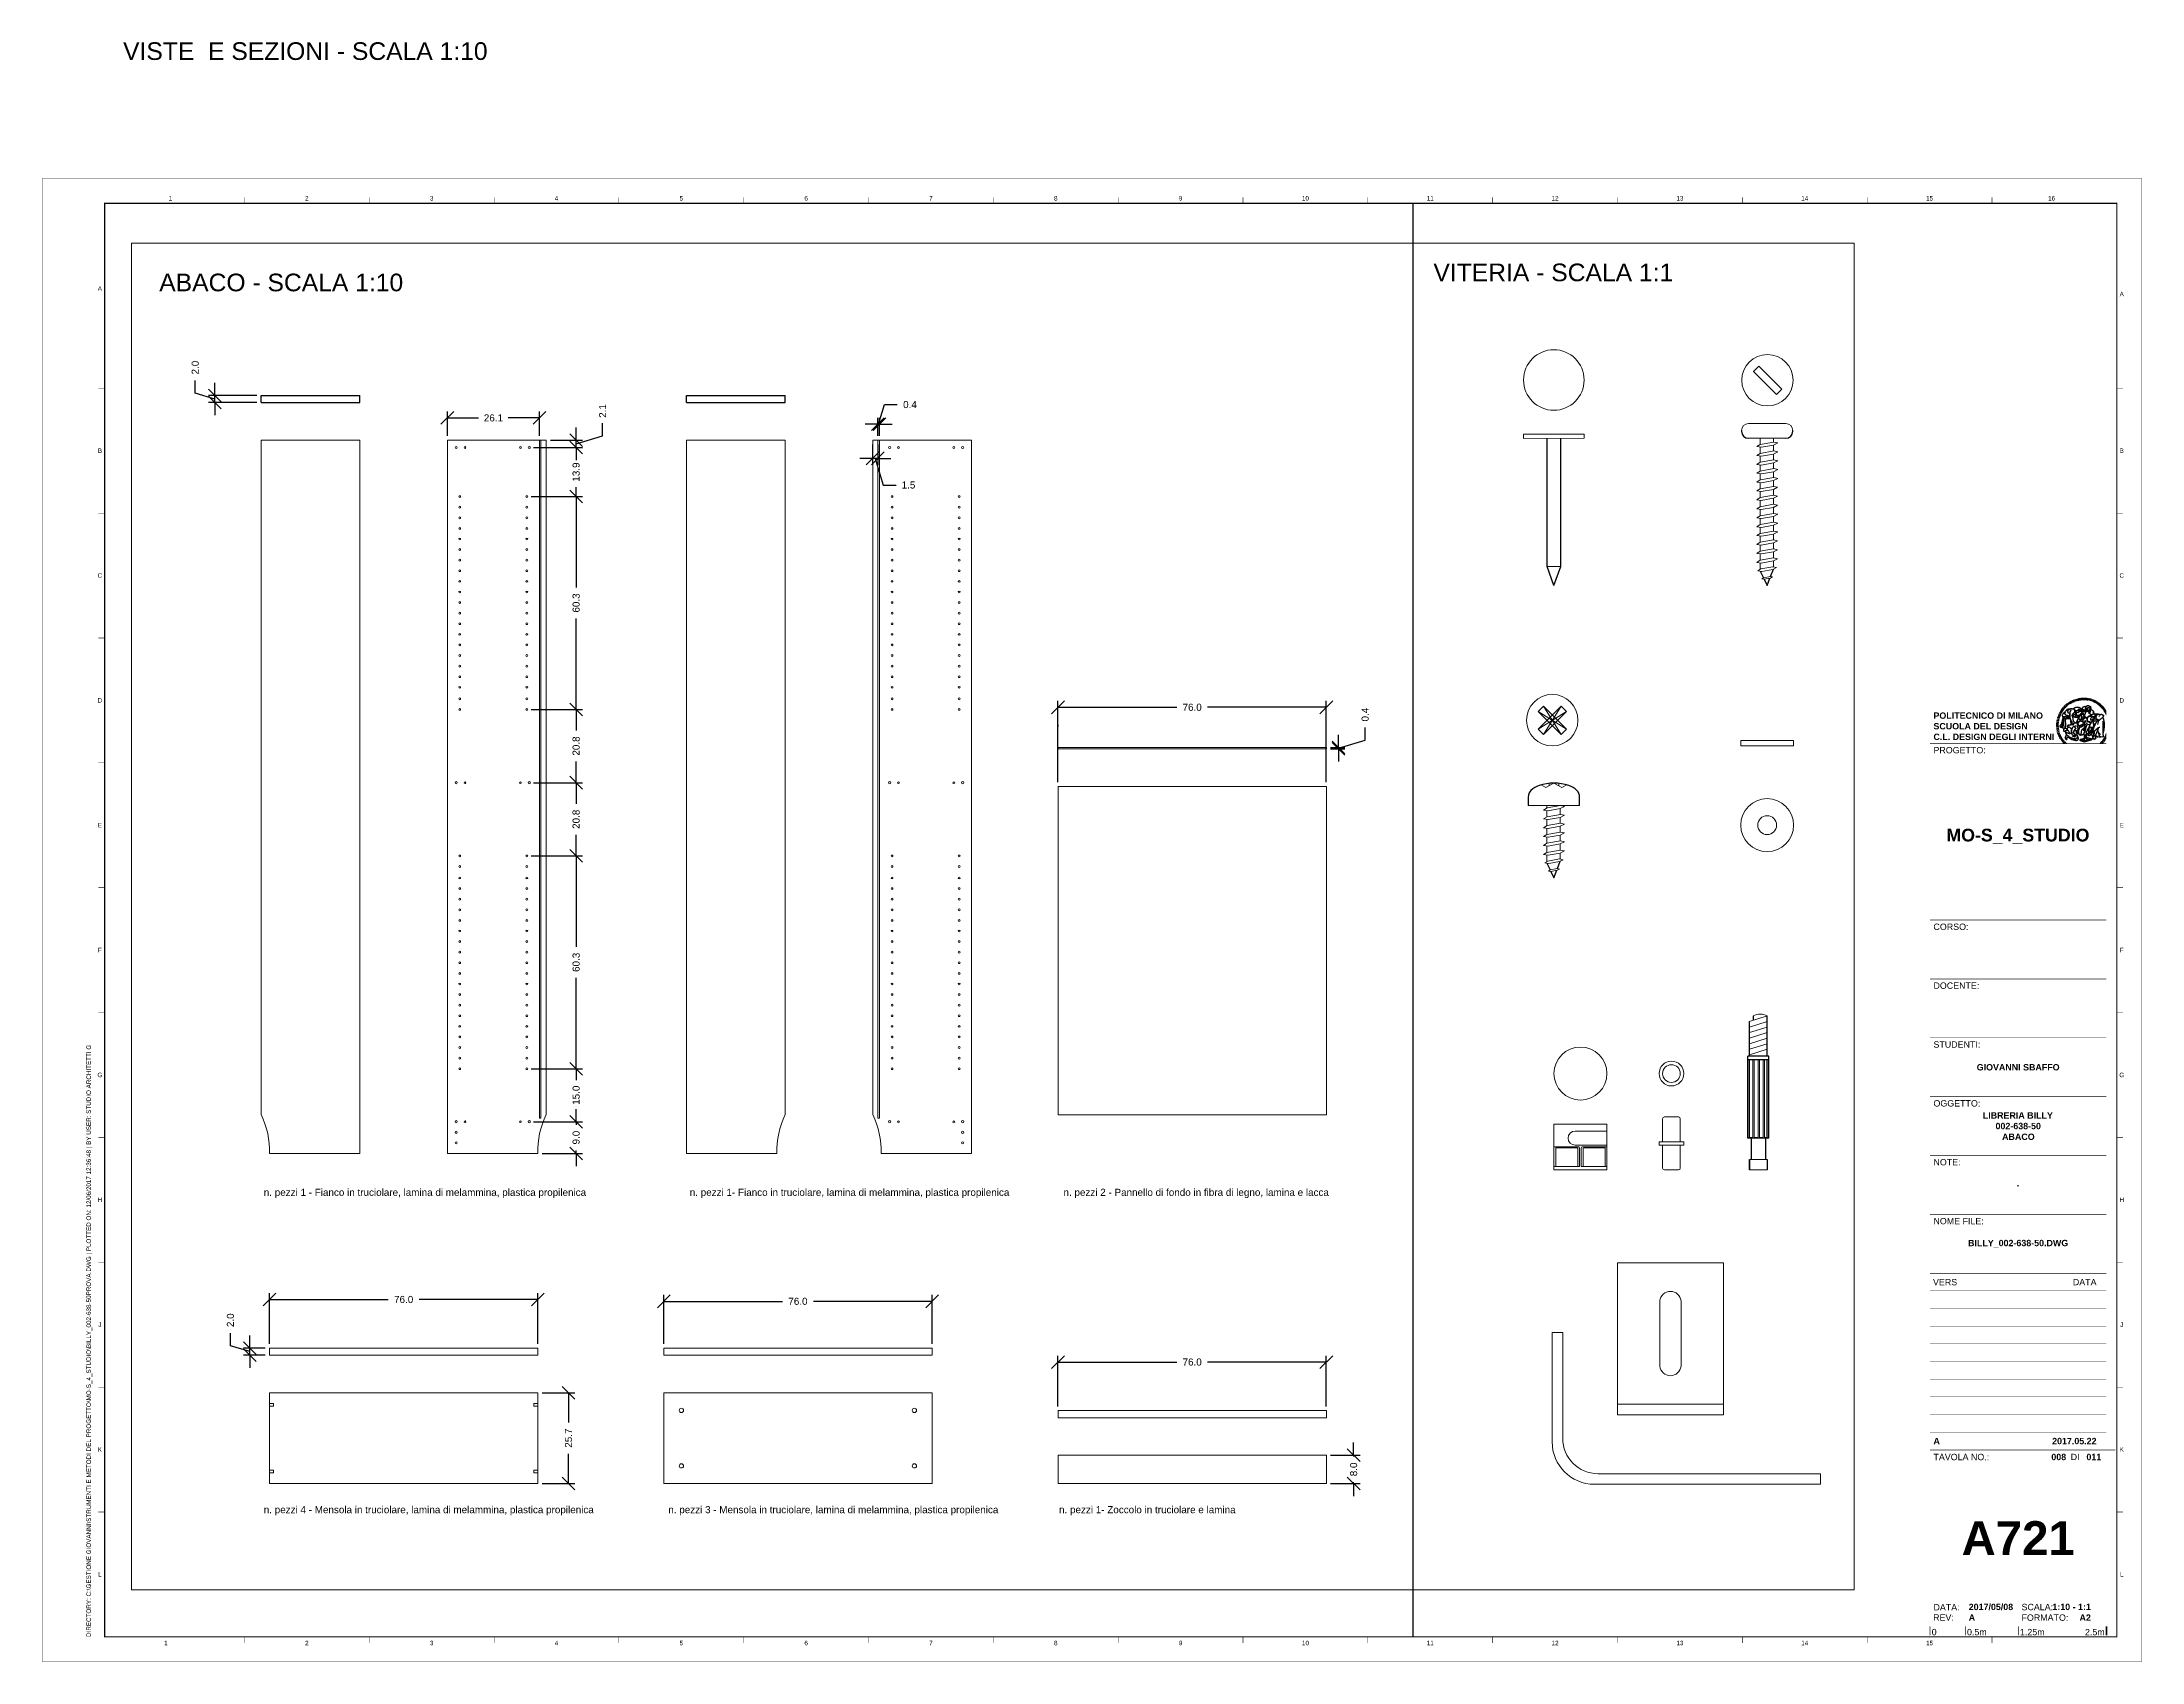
# Paper-space layout 'A721' of a CAD drawing. Header units: millimetres. Extents: x -5 to 590, y -6 to 453.
# The model-space entities are those that its viewports show. They can reach past a viewport. Long polylines and large blocks are cut down to what shows.
import ezdxf
from ezdxf.enums import TextEntityAlignment as Align

# ---------------------------------------------------------------- set-up
doc = ezdxf.new("R2010")
doc.units = ezdxf.units.MM
doc.header["$LTSCALE"] = 100
doc.set_wipeout_variables(frame=1)
doc.linetypes.add('CONTINUA', pattern=[0])
doc.layers.get('0').update_dxf_attribs({"plot": 0})
doc.layers.get('Defpoints').update_dxf_attribs({"linetype": 'CONTINUA'})
doc.layers.add('A-FURN', color=8, linetype='Continuous', lineweight=18)
for name, color, linetype in [('CARTIGLIO', 7, 'Continuous'), ('G-ANNO-LOGO', 3, 'Continuous'), ('G-ANNO-TEXT', 3, 'Continuous'), ('G-ANNO-TTLB', 3, 'Continuous'), ('PGF-ARREDO', 7, 'Continuous'), ('QUOTE', 6, 'Continuous'), ('TESTI', 8, 'Continuous')]:
    doc.layers.add(name, color=color, linetype=linetype)
doc.layers.add('G-ANNO-NPLT', color=210, linetype='Continuous', plot=False)
doc.styles.add('ARIAL', font='arial.ttf')
doc.styles.add('ARIAL-BOLD', font='')
doc.styles.add('E-ARIAL', font='arial.ttf')
doc.styles.get('ARIAL-BOLD').set_extended_font_data('Arial', bold=True)
doc.dimstyles.new('TICK_36', dxfattribs={"dimtxt": 2, "dimasz": 3.6, "dimexe": 1.8, "dimexo": 1.2, "dimgap": 1.8, "dimtad": 0, "dimdec": 1, "dimzin": 0, "dimdsep": 46, "dimtxsty": 'ARIAL', "dimblk": 'OBLIQUE', "dimcen": 1.8, "dimclrd": 256, "dimclrt": 256, "dimadec": 0, "dimazin": 0, "dimtfac": 1, "dimtdec": 1, "dimtmove": 1, "dimatfit": 3, "dimldrblk": 'OPEN90', "dimfxl": 1, "dimtfill": 1, "dimtolj": 1, "dimtzin": 0, "dimarcsym": 0})

psp = doc.layouts.new('A721')

# ---------------------------------------------------------------- texts
at = {"layer": 'QUOTE', "color": 20, "linetype": 'CONTINUA', "ltscale": 0.02, "style": 'ARIAL'}
for s, p in [('n. pezzi 1 - Fianco in truciolare, lamina di melammina, plastica propilenica', (58.085, 126.102)), ('n. pezzi 1- Fianco in truciolare, lamina di melammina, plastica propilenica', (178.733, 126.102)), ('n. pezzi 2 - Pannello di fondo in fibra di legno, lamina e lacca', (284.594, 126.102)), ('n. pezzi 4 - Mensola in truciolare, lamina di melammina, plastica propilenica', (58.085, 36.25)), ('n. pezzi 3 - Mensola in truciolare, lamina di melammina, plastica propilenica', (172.663, 36.25)), ('n. pezzi 1- Zoccolo in truciolare e lamina', (283.334, 36.25))]:
    psp.add_text(s, height=2, dxfattribs=at).set_placement(p)
at = {"layer": 'TESTI', "color": 20, "linetype": 'CONTINUA', "ltscale": 0.02, "style": 'ARIAL'}
for s, p in [('VISTE  E SEZIONI - SCALA 1:10', (18.238, 447.75)), ('ABACO - SCALA 1:10', (28.481, 382.242)), ('VITERIA - SCALA 1:1', (389.357, 385.087))]:
    psp.add_text(s, height=5, dxfattribs=at).set_placement(p)

msp = doc.modelspace()

# ---------------------------------------------------------------- blocks, each defined once
blk = doc.blocks.new('logoPolimi')
for p, q in [((-1.41, 1.91), (-1.28, 1.74)), ((-1.32, 1.97), (-1.2, 1.8)), ((-1.22, 2.03), (-1.11, 1.85)), ((-1.13, 2.09), (-1.03, 1.9)), ((-1.03, 2.14), (-0.94, 1.95)), ((-0.93, 2.18), (-0.84, 1.99)), ((-0.83, 2.22), (-0.75, 2.03)), ((-0.72, 2.26), (-0.66, 2.06)), ((-0.61, 2.29), (-0.56, 2.09)), ((-0.51, 2.32), (-0.46, 2.11)), ((-0.4, 2.34), (-0.36, 2.13)), ((-0.29, 2.35), (-0.26, 2.14)), ((-0.18, 2.36), (-0.16, 2.15)), ((-0.07, 2.37), (-0.06, 2.16)), ((0.04, 2.37), (0.04, 2.16)), ((0.15, 2.36), (0.14, 2.16)), ((0.26, 2.36), (0.24, 2.15)), ((0.37, 2.34), (0.34, 2.13)), ((0.48, 2.32), (0.44, 2.12)), ((0.59, 2.3), (0.54, 2.09)), ((0.69, 2.27), (0.63, 2.07)), ((0.8, 2.23), (0.73, 2.03)), ((0.9, 2.19), (0.82, 2)), ((1, 2.15), (0.91, 1.96)), ((1.1, 2.1), (1, 1.91)), ((1.2, 2.04), (1.09, 1.86)), ((1.29, 1.99), (1.18, 1.81)), ((1.38, 1.92), (1.26, 1.75)), ((1.47, 1.86), (1.34, 1.69)), ((-2.37, 0.12), (-2.16, 0.11)), ((-2.37, 0.01), (-2.16, 0.01)), ((-2.36, 0.23), (-2.15, 0.21)), ((-2.35, 0.34), (-2.14, 0.31)), ((-2.33, 0.45), (-2.12, 0.41)), ((-2.3, 0.55), (-2.1, 0.51)), ((-2.28, 0.66), (-2.07, 0.6)), ((-2.24, 0.77), (-2.04, 0.7)), ((-2.2, 0.87), (-2.01, 0.79)), ((-2.16, 0.97), (-1.97, 0.89)), ((-2.11, 1.07), (-1.93, 0.98)), ((-2.06, 1.17), (-1.88, 1.07)), ((-2.01, 1.26), (-1.83, 1.15)), ((-1.94, 1.36), (-1.77, 1.24)), ((-1.88, 1.45), (-1.71, 1.32)), ((-1.84, 0.03), (-1.82, 0.35)), ((-1.81, 1.53), (-1.65, 1.4)), ((-1.74, 1.61), (-1.58, 1.47)), ((-1.73, 0.59), (-1.73, 0.59)), ((-1.73, 0.59), (-1.73, 0.59)), ((-1.66, 1.69), (-1.51, 1.54)), ((-1.65, 0.57), (-1.65, 0.57)), ((-1.59, 1.12), (-1.59, 1.12)), ((-1.58, 1.77), (-1.44, 1.61)), ((-1.51, 0.55), (-1.51, 0.55)), ((-1.51, 0.55), (-1.51, 0.55)), ((-1.49, 1.84), (-1.36, 1.68)), ((-1.31, 0.79), (-1.21, 0.75)), ((-1.21, 0.75), (-1.31, 0.79)), ((-1.21, 0.75), (-1.31, 0.79)), ((-1.21, 0.75), (-1.21, 0.75)), ((-1.21, 0.75), (-1.21, 0.75)), ((-1.19, 0.76), (-1.19, 0.76)), ((-1.19, 0.76), (-1.19, 0.76)), ((-1.17, 0.99), (-1.18, 0.99)), ((-1.18, 0.99), (-1.17, 0.99)), ((-1.16, 0.57), (-1.16, 0.57)), ((-1.16, 0.57), (-1.16, 0.57)), ((-1.1, 0.01), (-0.99, 0.06)), ((-0.99, 0.06), (-1.1, 0.01)), ((-0.99, 0.06), (-1.1, 0.01)), ((-0.99, 0.06), (-0.99, 0.06)), ((-0.99, 0.06), (-0.99, 0.06)), ((-0.97, 0.79), (-0.98, 0.79)), ((-0.89, 0.84), (-0.97, 0.79)), ((-0.97, 0.79), (-0.89, 0.84)), ((-0.96, 1.41), (-0.96, 1.41)), ((-0.96, 1.41), (-0.96, 1.41)), ((-0.89, 0.84), (-0.82, 0.87)), ((-0.82, 0.87), (-0.89, 0.84)), ((-0.89, 0.84), (-0.82, 0.87)), ((-0.88, 0.83), (-0.89, 0.84)), ((-0.85, 1.39), (-0.85, 1.39)), ((-0.85, 1.39), (-0.85, 1.39)), ((-0.84, 0.14), (-0.84, 0.14)), ((-0.77, 1.08), (-0.78, 1.08)), ((-0.78, 1.08), (-0.77, 1.08)), ((-0.61, 1.12), (-0.77, 1.08)), ((-0.77, 1.08), (-0.61, 1.12)), ((-0.77, 1.08), (-0.61, 1.12)), ((-0.75, 1.3), (-0.76, 1.29)), ((-0.76, 1.29), (-0.75, 1.3)), ((-0.65, 0.99), (-0.7, 0.96)), ((-0.69, 0.18), (-0.68, 0.18)), ((-0.66, 0.93), (-0.66, 0.93)), ((-0.66, 0.93), (-0.64, 0.93)), ((-0.66, 0.93), (-0.66, 0.93)), ((-0.66, 0.93), (-0.66, 0.93)), ((-0.63, 1.01), (-0.63, 1.01)), ((-0.63, 1.01), (-0.62, 1.01)), ((-0.63, 0.66), (-0.63, 0.66)), ((-0.6, 1.12), (-0.61, 1.12)), ((-0.61, 1.12), (-0.6, 1.12)), ((-0.61, 1.12), (-0.6, 1.12)), ((-0.61, 0.86), (-0.57, 0.85)), ((-0.57, 0.85), (-0.61, 0.86)), ((-0.61, 0.86), (-0.57, 0.85)), ((-0.53, 1.08), (-0.6, 1.12)), ((-0.6, 1.12), (-0.6, 1.11)), ((-0.6, 1.12), (-0.53, 1.08)), ((-0.57, 0.8), (-0.59, 0.8)), ((-0.57, 0.85), (-0.53, 0.84)), ((-0.57, 0.85), (-0.57, 0.85)), ((-0.57, 0.85), (-0.57, 0.85)), ((-0.57, 0.85), (-0.53, 0.84)), ((-0.56, 0.29), (-0.49, 0.48)), ((-0.56, 0.14), (-0.56, 0.29)), ((-0.5, 0.11), (-0.56, 0.14)), ((-0.53, 0.84), (-0.51, 0.84)), ((-0.53, 0.84), (-0.51, 0.84)), ((-0.53, 0.84), (-0.53, 0.84)), ((-0.51, 0.11), (-0.51, 0.11)), ((-0.51, 0.11), (-0.51, 0.11)), ((-0.34, 0.33), (-0.5, 0.11)), ((-0.49, 0.48), (-0.41, 0.55)), ((-0.42, 0.8), (-0.47, 0.79)), ((-0.42, 0.8), (-0.47, 0.79)), ((-0.47, 0.79), (-0.45, 0.76)), ((-0.47, 0.79), (-0.45, 0.76)), ((-0.45, 1.14), (-0.42, 1.11)), ((-0.42, 1.26), (-0.36, 1.22)), ((-0.41, 0.55), (-0.34, 0.49)), ((-0.4, 1.37), (-0.38, 1.38)), ((-0.39, 1.37), (-0.4, 1.37)), ((-0.35, 1.33), (-0.4, 1.37)), ((-0.39, 1.24), (-0.4, 1.23)), ((-0.38, 1.14), (-0.38, 1.14)), ((-0.34, 0.49), (-0.09, 0.48)), ((-0.16, 0.32), (-0.34, 0.33)), ((-0.14, 0.32), (-0.31, 0.34)), ((-0.28, 1.3), (-0.29, 1.3)), ((-0.28, 1.3), (-0.28, 1.3)), ((-0.16, 1.24), (-0.16, 1.25)), ((-0.16, 1.25), (-0.16, 1.25)), ((-0.16, 0.49), (-0.14, 0.64)), ((-0.06, 0.27), (-0.16, 0.32)), ((-0.1, 0.88), (-0.09, 0.87)), ((-0.08, 1.37), (-0.08, 1.38)), ((-0.08, 1.23), (-0.05, 1.21)), ((-0.05, 1.21), (-0.08, 1.23)), ((-0.08, 1.23), (-0.05, 1.21)), ((-0.03, 0.26), (-0.06, 0.27)), ((-0.05, 1.21), (-0.04, 1.21)), ((-0.04, 1.21), (-0.05, 1.21)), ((-0.04, 1.21), (-0.04, 1.21)), ((-0.04, 1.21), (-0.04, 1.21)), ((-0.04, 0.48), (-0.03, 0.26)), ((0.03, 1.15), (0.03, 1.15)), ((0.03, 0.66), (0.03, 0.67)), ((0.07, 0.58), (0.07, 0.57)), ((0.1, 1.18), (0.1, 1.18)), ((0.1, 0.84), (0.1, 0.84)), ((0.13, 1.32), (0.17, 1.19)), ((0.14, 0.71), (0.34, 0.65)), ((0.31, 0.56), (0.17, 0.63)), ((0.27, 1.61), (0.27, 1.61)), ((0.27, 1.61), (0.27, 1.61)), ((0.27, 1.61), (0.27, 1.61)), ((0.29, 1.29), (0.29, 1.29)), ((0.29, 1.29), (0.29, 1.29)), ((0.29, 1.29), (0.29, 1.29)), ((0.29, 1.29), (0.29, 1.29)), ((0.33, 0.49), (0.34, 0.49)), ((0.33, 0.03), (0.35, 0.03)), ((0.33, 0.03), (0.35, 0.03)), ((0.34, 0.65), (0.34, 0.64)), ((0.35, 0.03), (0.57, 0.06)), ((0.35, 0.03), (0.57, 0.06)), ((0.35, 0.03), (0.35, 0.03)), ((0.35, 0.03), (0.35, 0.03)), ((0.38, 1.36), (0.37, 1.35)), ((0.38, 0.34), (0.37, 0.34)), ((0.38, 0.34), (0.38, 0.34)), ((0.43, 0.67), (0.39, 0.64)), ((0.49, 1.05), (0.51, 1.13)), ((0.51, 1.13), (0.49, 1.05)), ((0.49, 1.05), (0.51, 1.13)), ((0.51, 1.31), (0.5, 1.29)), ((0.51, 1.13), (0.52, 1.23)), ((0.52, 1.23), (0.51, 1.23)), ((0.51, 1.23), (0.52, 1.23)), ((0.52, 1.23), (0.51, 1.13)), ((0.51, 1.13), (0.52, 1.23)), ((0.52, 1.24), (0.6, 1.37)), ((0.52, 1.23), (0.6, 1.36)), ((0.6, 1.36), (0.52, 1.23)), ((0.52, 1.23), (0.52, 1.23)), ((0.52, 1.23), (0.52, 1.24)), ((0.52, 1.23), (0.52, 1.23)), ((0.55, 1.07), (0.53, 1.06)), ((0.53, 1.04), (0.53, 1.06)), ((0.53, 1.05), (0.53, 1.04)), ((0.54, 0.3), (0.63, 0.32)), ((0.54, -0.08), (0.61, 0.06)), ((0.61, 0.06), (0.54, -0.08)), ((0.54, -0.08), (0.61, 0.06)), ((0.56, 0.19), (0.59, 0.21)), ((0.57, 1.07), (0.57, 1.07)), ((0.57, 1.07), (0.57, 1.07)), ((0.57, 1.07), (0.57, 1.07)), ((0.57, 1.07), (0.57, 1.07)), ((0.57, 1.07), (0.57, 1.07)), ((0.57, 1.07), (0.57, 1.07)), ((0.57, 1.07), (0.57, 1.07)), ((0.58, 0.3), (0.59, 0.29)), ((0.59, 0.78), (0.59, 0.79)), ((0.59, 0.79), (0.59, 0.79)), ((0.59, 0.79), (0.59, 0.79)), ((0.59, 0.79), (0.59, 0.78)), ((0.61, 0.06), (0.6, 0.07)), ((0.6, 0.07), (0.61, 0.06)), ((0.61, 0.06), (0.61, 0.07)), ((0.62, 0.21), (0.65, 0.22)), ((0.64, 1.37), (0.65, 1.37)), ((0.69, 0.86), (0.68, 0.86)), ((0.68, 0.86), (0.69, 0.86)), ((0.68, 0.76), (0.68, 0.76)), ((0.76, 0.26), (0.76, 0.26)), ((0.82, 0.35), (0.84, 0.36)), ((0.82, 0.35), (0.82, 0.35)), ((0.84, 0.36), (0.84, 0.37)), ((0.85, 0.34), (1.05, 0.35)), ((0.93, 1.05), (0.93, 1.05)), ((0.93, 1.05), (0.93, 1.05)), ((0.93, 1.05), (0.93, 1.04)), ((0.93, 1.05), (0.93, 1.05)), ((0.97, 0.66), (0.96, 0.66)), ((1.01, 0.97), (0.98, 0.96)), ((1.17, 0.96), (1.17, 0.95)), ((1.17, 0.95), (1.17, 0.95)), ((1.34, 0.37), (1.26, 0.04)), ((1.27, 0.37), (1.27, 0.38)), ((1.28, 0.95), (1.28, 0.95)), ((1.37, 0.73), (1.46, 0.81)), ((1.41, 0.4), (1.41, 0.41)), ((1.56, 1.79), (1.42, 1.63)), ((1.64, 1.71), (1.49, 1.56)), ((1.49, 0.9), (1.57, 0.92)), ((1.72, 1.63), (1.56, 1.49)), ((1.67, 0.6), (1.57, 0.53)), ((1.79, 1.55), (1.63, 1.41)), ((1.86, 1.47), (1.7, 1.34)), ((1.93, 1.38), (1.76, 1.26)), ((1.99, 1.29), (1.81, 1.17)), ((2.05, 1.19), (1.87, 1.09)), ((2.1, 1.1), (1.92, 1)), ((2.15, 1), (1.96, 0.91)), ((2.19, 0.9), (2, 0.82)), ((2.23, 0.79), (2.04, 0.72)), ((2.27, 0.69), (2.07, 0.63)), ((2.3, 0.58), (2.09, 0.53)), ((2.32, 0.47), (2.12, 0.43)), ((2.34, 0.37), (2.13, 0.33)), ((2.36, 0.26), (2.15, 0.23)), ((2.37, 0.15), (2.16, 0.13)), ((2.37, 0.04), (2.16, 0.03)), ((-2.37, -0.1), (-2.16, -0.09)), ((-2.36, -0.21), (-2.15, -0.19)), ((-2.35, -0.32), (-2.14, -0.29)), ((-2.33, -0.43), (-2.12, -0.39)), ((-2.31, -0.54), (-2.1, -0.49)), ((-2.28, -0.65), (-2.08, -0.59)), ((-2.25, -0.75), (-2.05, -0.69)), ((-2.21, -0.86), (-2.02, -0.78)), ((-2.17, -0.96), (-1.98, -0.87)), ((-2.12, -1.06), (-1.93, -0.96)), ((-2.07, -1.16), (-1.89, -1.05)), ((-2.04, -0.15), (-1.97, -0.2)), ((-2.01, -1.25), (-1.84, -1.14)), ((-1.95, -1.34), (-1.78, -1.22)), ((-1.89, -1.43), (-1.72, -1.31)), ((-1.82, -1.52), (-1.66, -1.38)), ((-1.75, -1.6), (-1.59, -1.46)), ((-1.67, -1.68), (-1.52, -1.53)), ((-1.58, -0.12), (-1.6, -0.18)), ((-1.6, -0.18), (-1.58, -0.28)), ((-1.57, -0.54), (-1.59, -0.54)), ((-1.59, -0.54), (-1.59, -0.54)), ((-1.59, -1.76), (-1.45, -1.6)), ((-1.56, -0.32), (-1.56, -0.31)), ((-1.56, -0.31), (-1.56, -0.31)), ((-1.53, -0.65), (-1.53, -0.65)), ((-1.53, -0.65), (-1.53, -0.65)), ((-1.51, -1.83), (-1.37, -1.67)), ((-1.48, -0.86), (-1.48, -0.85)), ((-1.42, -0.37), (-1.42, -0.37)), ((-1.42, -1.9), (-1.29, -1.73)), ((-1.38, -0.46), (-1.38, -0.46)), ((-1.33, -1.96), (-1.21, -1.79)), ((-1.31, -0.24), (-1.31, -0.23)), ((-1.31, -0.23), (-1.31, -0.24)), ((-1.23, -0.19), (-1.23, -0.19)), ((-1.23, -0.19), (-1.23, -0.19)), ((-1.23, -0.19), (-1.23, -0.19)), ((-1.23, -0.19), (-1.23, -0.19)), ((-1.01, -0.39), (-1.02, -0.39)), ((-1.02, -0.39), (-1.01, -0.39)), ((-1.02, -0.7), (-1.02, -0.7)), ((-1.02, -0.7), (-1.02, -0.7)), ((-1.02, -0.7), (-1.02, -0.7)), ((-0.79, -0.51), (-0.83, -0.58)), ((-0.83, -0.58), (-0.79, -0.51)), ((-0.83, -0.58), (-0.79, -0.51)), ((-0.78, -1.05), (-0.83, -0.94)), ((-0.83, -0.94), (-0.78, -1.05)), ((-0.83, -0.94), (-0.83, -0.94)), ((-0.83, -0.94), (-0.78, -1.05)), ((-0.82, -1.23), (-0.82, -1.23)), ((-0.82, -1.23), (-0.77, -1.23)), ((-0.77, -1.23), (-0.82, -1.23)), ((-0.82, -1.23), (-0.82, -1.23)), ((-0.77, -1.23), (-0.82, -1.23)), ((-0.75, -0.96), (-0.8, -0.89)), ((-0.8, -0.89), (-0.79, -0.92)), ((-0.79, -0.92), (-0.8, -0.89)), ((-0.8, -0.89), (-0.75, -0.96)), ((-0.79, -0.92), (-0.8, -0.89)), ((-0.8, -0.89), (-0.8, -0.89)), ((-0.8, -0.89), (-0.75, -0.96)), ((-0.79, -0.92), (-0.78, -0.95)), ((-0.78, -0.95), (-0.79, -0.92)), ((-0.78, -0.95), (-0.79, -0.92)), ((-0.77, -0.49), (-0.78, -0.48)), ((-0.78, -0.48), (-0.77, -0.49)), ((-0.78, -0.95), (-0.76, -1)), ((-0.76, -1), (-0.78, -0.95)), ((-0.76, -1), (-0.78, -0.95)), ((-0.71, -0.89), (-0.75, -0.87)), ((-0.75, -0.87), (-0.71, -0.89)), ((-0.75, -0.87), (-0.71, -0.89)), ((-0.72, -1.01), (-0.75, -0.96)), ((-0.75, -0.96), (-0.72, -1.01)), ((-0.75, -0.96), (-0.72, -1.01)), ((-0.64, -0.93), (-0.71, -0.89)), ((-0.71, -0.89), (-0.64, -0.93)), ((-0.71, -0.89), (-0.64, -0.93)), ((-0.66, -0.53), (-0.66, -0.53)), ((-0.66, -0.53), (-0.66, -0.53)), ((-0.66, -0.53), (-0.66, -0.53)), ((-0.39, -0.81), (-0.51, -0.69)), ((-0.51, -1.04), (-0.5, -1.04)), ((-0.48, -0.42), (-0.48, -0.42)), ((-0.48, -0.42), (-0.48, -0.42)), ((-0.48, -0.42), (-0.48, -0.42)), ((-0.41, -0.51), (-0.41, -0.51)), ((-0.38, -0.05), (-0.39, -0.12)), ((-0.39, -0.12), (-0.37, -0.1)), ((-0.35, -0.14), (-0.37, -0.08)), ((-0.37, -0.09), (-0.37, -0.09)), ((-0.33, -0.12), (-0.35, -0.14)), ((-0.32, -0.14), (-0.35, -0.14)), ((-0.35, -0.18), (-0.34, -0.22)), ((-0.34, -0.08), (-0.29, -0.16)), ((-0.34, -0.22), (-0.34, -0.22)), ((-0.27, -0.17), (-0.32, -0.14)), ((-0.25, -0.91), (-0.26, -0.9)), ((-0.26, -1.29), (0.1, -1.2)), ((0.1, -1.2), (-0.26, -1.29)), ((0.08, -1.4), (-0.26, -1.29)), ((-0.26, -1.29), (0.08, -1.4)), ((-0.26, -1.38), (-0.26, -1.29)), ((-0.26, -1.29), (-0.26, -1.29)), ((-0.26, -1.29), (-0.26, -1.38)), ((-0.26, -1.29), (0.08, -1.4)), ((-0.26, -1.29), (-0.26, -1.29)), ((0.08, -1.49), (-0.26, -1.38)), ((-0.26, -1.38), (0.09, -1.49)), ((-0.14, -0.15), (-0.16, -0.13)), ((-0.11, -0.04), (-0.12, -0.05)), ((-0.04, -0.41), (-0.01, -0.44)), ((-0.01, -0.44), (-0.04, -0.41)), ((-0.04, -0.41), (-0.01, -0.44)), ((0.07, -0.84), (0.07, -0.84)), ((0.07, -0.84), (0.07, -0.84)), ((0.1, -1.2), (0.08, -1.32)), ((0.08, -1.32), (0.13, -1.2)), ((0.08, -1.4), (0.72, -1.22)), ((0.72, -1.22), (0.08, -1.4)), ((0.08, -1.4), (0.72, -1.22)), ((0.72, -1.31), (0.08, -1.49)), ((0.08, -1.44), (0.08, -1.4)), ((0.08, -1.4), (0.08, -1.44)), ((0.08, -1.4), (0.08, -1.49)), ((0.08, -1.49), (0.08, -1.44)), ((0.08, -1.44), (0.08, -1.44)), ((0.08, -1.44), (0.08, -1.45)), ((0.08, -1.45), (0.08, -1.46)), ((0.08, -1.46), (0.08, -1.49)), ((0.1, -1.01), (0.09, -0.86)), ((0.1, -1.01), (0.09, -0.86)), ((0.09, -1.49), (0.72, -1.31)), ((0.1, -1.2), (0.12, -1.04)), ((0.12, -1.04), (0.1, -1.2)), ((0.13, -1.2), (0.1, -1.2)), ((0.1, -1.2), (0.13, -1.2)), ((0.13, -1.2), (0.1, -1.2)), ((0.1, -1.2), (0.1, -1.2)), ((0.11, -0.44), (0.11, -0.44)), ((0.11, -0.44), (0.11, -0.44)), ((0.12, -0.21), (0.12, -0.21)), ((0.12, -0.21), (0.12, -0.21)), ((0.12, -0.21), (0.12, -0.21)), ((0.12, -0.21), (0.12, -0.21)), ((0.12, -0.21), (0.12, -0.21)), ((0.12, -0.21), (0.12, -0.21)), ((0.12, -0.21), (0.12, -0.21)), ((0.12, -0.21), (0.12, -0.21)), ((0.12, -0.21), (0.12, -0.21)), ((0.12, -0.21), (0.12, -0.21)), ((0.12, -0.21), (0.12, -0.21)), ((0.12, -0.21), (0.12, -0.21)), ((0.12, -0.21), (0.12, -0.21)), ((0.12, -0.56), (0.14, -0.53)), ((0.14, -0.53), (0.12, -0.56)), ((0.12, -0.56), (0.14, -0.53)), ((0.12, -1.04), (0.12, -1.04)), ((0.12, -1.04), (0.12, -1.04)), ((0.12, -1.04), (0.12, -1.04)), ((0.21, -0.99), (0.13, -1.2)), ((0.13, -1.2), (0.21, -0.99)), ((0.36, -1.14), (0.13, -1.2)), ((0.13, -1.2), (0.26, -1.17)), ((0.14, -0.53), (0.16, -0.49)), ((0.16, -0.49), (0.14, -0.53)), ((0.14, -0.53), (0.16, -0.49)), ((0.16, -0.49), (0.16, -0.49)), ((0.16, -0.49), (0.16, -0.49)), ((0.28, -1.19), (0.21, -0.99)), ((0.21, -0.99), (0.31, -1.27)), ((0.24, -0.17), (0.24, -0.16)), ((0.24, -0.16), (0.24, -0.17)), ((0.25, -0.84), (0.25, -0.88)), ((0.25, -0.88), (0.25, -0.84)), ((0.25, -0.88), (0.25, -0.84)), ((0.25, -0.88), (0.29, -1.17)), ((0.26, -0.88), (0.25, -0.88)), ((0.31, -1.27), (0.25, -0.88)), ((0.26, -1.17), (0.28, -1.16)), ((0.28, -1.16), (0.36, -1.14)), ((0.29, -1.17), (0.28, -1.19)), ((0.36, -1.14), (0.72, -1.22)), ((0.72, -1.22), (0.36, -1.14)), ((0.49, -0.31), (0.49, -0.31)), ((0.49, -0.31), (0.49, -0.31)), ((0.5, -0.27), (0.5, -0.27)), ((0.51, -0.27), (0.51, -0.27)), ((0.72, -0.81), (0.75, -0.89)), ((0.72, -1.22), (0.72, -1.31)), ((0.72, -1.31), (0.72, -1.22)), ((0.74, -0.23), (0.74, -0.23)), ((0.74, -0.23), (0.75, -0.24)), ((0.75, -0.23), (0.75, -0.23)), ((0.86, -0.25), (0.82, -0.34)), ((0.87, -0.22), (0.86, -0.23)), ((0.87, -0.22), (0.86, -0.25)), ((0.96, -0.58), (0.96, -0.57)), ((1.05, -1.05), (1.04, -1.05)), ((1.28, -2), (1.17, -1.82)), ((1.37, -1.93), (1.25, -1.76)), ((1.31, -0.27), (1.3, -0.26)), ((1.3, -0.26), (1.3, -0.26)), ((1.3, -0.26), (1.3, -0.26)), ((1.3, -0.26), (1.31, -0.27)), ((1.3, -0.26), (1.3, -0.26)), ((1.46, -1.87), (1.33, -1.7)), ((1.54, -1.8), (1.41, -1.64)), ((1.63, -1.72), (1.48, -1.57)), ((1.71, -1.65), (1.55, -1.5)), ((1.78, -1.57), (1.62, -1.43)), ((1.85, -1.48), (1.69, -1.35)), ((1.92, -1.39), (1.75, -1.27)), ((1.98, -1.3), (1.81, -1.19)), ((2.04, -1.21), (1.86, -1.1)), ((2.09, -1.11), (1.91, -1.01)), ((2.14, -1.01), (1.95, -0.92)), ((2.19, -0.91), (1.99, -0.83)), ((2.23, -0.81), (2.03, -0.74)), ((2.26, -0.7), (2.06, -0.64)), ((2.29, -0.6), (2.09, -0.55)), ((2.32, -0.49), (2.11, -0.45)), ((2.34, -0.38), (2.13, -0.35)), ((2.35, -0.27), (2.15, -0.25)), ((2.37, -0.08), (2.16, -0.07)), ((2.36, -0.16), (2.16, -0.15)), ((-1.24, -2.02), (-1.13, -1.84)), ((-1.14, -2.08), (-1.04, -1.89)), ((-1.04, -2.13), (-0.95, -1.94)), ((-0.94, -2.18), (-0.86, -1.98)), ((-0.84, -2.22), (-0.77, -2.02)), ((-0.74, -2.25), (-0.67, -2.05)), ((-0.63, -2.29), (-0.57, -2.08)), ((-0.52, -2.31), (-0.48, -2.11)), ((-0.42, -2.33), (-0.38, -2.13)), ((-0.31, -2.35), (-0.28, -2.14)), ((-0.2, -2.36), (-0.18, -2.15)), ((-0.09, -2.37), (-0.08, -2.16)), ((0.03, -2.37), (0.02, -2.16)), ((0.14, -2.37), (0.12, -2.16)), ((0.25, -2.36), (0.22, -2.15)), ((0.35, -2.34), (0.32, -2.14)), ((0.46, -2.32), (0.42, -2.12)), ((0.57, -2.3), (0.52, -2.1)), ((0.68, -2.27), (0.62, -2.07)), ((0.78, -2.24), (0.71, -2.04)), ((0.89, -2.2), (0.81, -2)), ((0.99, -2.15), (0.9, -1.96)), ((1.09, -2.11), (0.99, -1.92)), ((1.19, -2.05), (1.08, -1.87))]:
    blk.add_line(p, q)
for points in [[(-1.9, 0.12), (-1.94, 0.02), (-2.05, -0.09), (-2.05, -0.09)], [(-1.86, 0.38), (-1.86, 0.38), (-1.87, 0.19), (-1.9, 0.12)], [(-1.76, 0.6), (-1.76, 0.6), (-1.84, 0.57), (-1.86, 0.38)], [(-1.86, -0.04), (-1.84, 0.02), (-1.84, 0.03), (-1.84, 0.03)], [(-1.82, 0.78), (-1.83, 0.8), (-1.85, 0.86), (-1.83, 0.88)], [(-1.82, 0.78), (-1.83, 0.8), (-1.85, 0.86), (-1.83, 0.88)], [(-1.83, 0.88), (-1.81, 0.9), (-1.76, 0.96), (-1.76, 0.96)], [(-1.83, 0.88), (-1.81, 0.9), (-1.76, 0.96), (-1.76, 0.96)], [(-1.76, 0.6), (-1.83, 0.7), (-1.78, 0.74), (-1.78, 0.74)], [(-1.78, 0.74), (-1.79, 0.74), (-1.83, 0.7), (-1.76, 0.6)], [(-1.78, 0.74), (-1.8, 0.76), (-1.81, 0.78), (-1.82, 0.78)], [(-1.78, 0.74), (-1.8, 0.76), (-1.81, 0.78), (-1.82, 0.78)], [(-1.82, 0.35), (-1.81, 0.5), (-1.73, 0.59), (-1.73, 0.59)], [(-1.82, -0.19), (-1.73, -0.07), (-1.75, 0.14), (-1.75, 0.3)], [(-1.75, 0.33), (-1.75, 0.17), (-1.73, -0.05), (-1.8, -0.17)], [(-1.78, 0.74), (-1.75, 0.72), (-1.72, 0.69), (-1.68, 0.7)], [(-1.68, 0.7), (-1.72, 0.69), (-1.75, 0.72), (-1.78, 0.74)], [(-1.68, 0.7), (-1.72, 0.69), (-1.75, 0.72), (-1.78, 0.74)], [(-1.78, 0.74), (-1.78, 0.74), (-1.78, 0.74), (-1.78, 0.74)], [(-1.76, 0.96), (-1.68, 1.1), (-1.59, 1.12), (-1.59, 1.12)], [(-1.76, 0.96), (-1.68, 1.1), (-1.6, 1.12), (-1.6, 1.12)], [(-1.73, 0.59), (-1.74, 0.59), (-1.75, 0.6), (-1.76, 0.6)], [(-1.73, 0.59), (-1.74, 0.59), (-1.75, 0.6), (-1.76, 0.6)], [(-1.75, 0.3), (-1.76, 0.47), (-1.65, 0.57), (-1.65, 0.57)], [(-1.65, 0.57), (-1.65, 0.57), (-1.76, 0.5), (-1.75, 0.33)], [(-1.65, 0.57), (-1.68, 0.58), (-1.7, 0.58), (-1.73, 0.59)], [(-1.65, 0.57), (-1.68, 0.58), (-1.7, 0.58), (-1.73, 0.59)], [(-1.5, 0.71), (-1.53, 0.74), (-1.61, 0.71), (-1.68, 0.7)], [(-1.68, 0.7), (-1.61, 0.71), (-1.53, 0.73), (-1.5, 0.71)], [(-1.5, 0.71), (-1.53, 0.73), (-1.61, 0.71), (-1.68, 0.7)], [(-1.51, 0.55), (-1.56, 0.56), (-1.61, 0.56), (-1.65, 0.57)], [(-1.65, 0.57), (-1.61, 0.56), (-1.56, 0.56), (-1.51, 0.55)], [(-1.51, 0.55), (-1.56, 0.56), (-1.61, 0.56), (-1.65, 0.57)], [(-1.59, 1.12), (-1.6, 1.06), (-1.61, 0.99), (-1.61, 0.97)], [(-1.61, 0.97), (-1.61, 0.99), (-1.6, 1.06), (-1.59, 1.12)], [(-1.61, 0.97), (-1.61, 0.99), (-1.6, 1.06), (-1.59, 1.12)], [(-1.61, 0.97), (-1.61, 0.95), (-1.56, 0.88), (-1.54, 0.87)], [(-1.54, 0.87), (-1.56, 0.88), (-1.61, 0.95), (-1.61, 0.97)], [(-1.54, 0.87), (-1.56, 0.88), (-1.61, 0.96), (-1.61, 0.97)], [(-1.59, 1.12), (-1.59, 1.13), (-1.59, 1.15), (-1.58, 1.16)], [(-1.59, 1.12), (-1.59, 1.13), (-1.59, 1.15), (-1.58, 1.16)], [(-1.58, 1.16), (-1.57, 1.21), (-1.52, 1.23), (-1.49, 1.25)], [(-1.58, 1.16), (-1.57, 1.21), (-1.52, 1.23), (-1.49, 1.25)], [(-1.58, 0.36), (-1.58, 0.48), (-1.51, 0.55), (-1.51, 0.55)], [(-1.51, 0.55), (-1.51, 0.55), (-1.58, 0.48), (-1.58, 0.36)], [(-1.51, 0.55), (-1.51, 0.55), (-1.58, 0.48), (-1.58, 0.36)], [(-1.55, 0.04), (-1.55, 0.08), (-1.58, 0.25), (-1.58, 0.36)], [(-1.58, 0.36), (-1.58, 0.25), (-1.55, 0.08), (-1.55, 0.04)], [(-1.58, 0.36), (-1.58, 0.25), (-1.55, 0.08), (-1.55, 0.04)], [(-1.58, -0.12), (-1.57, -0.06), (-1.55, 0.02), (-1.55, 0.04)], [(-1.55, 0.04), (-1.55, 0.02), (-1.57, -0.06), (-1.58, -0.12)], [(-1.55, 0.04), (-1.55, 0.02), (-1.56, -0.04), (-1.57, -0.1)], [(-1.54, 0.87), (-1.52, 0.85), (-1.47, 0.83), (-1.44, 0.83)], [(-1.44, 0.83), (-1.47, 0.83), (-1.52, 0.85), (-1.54, 0.87)], [(-1.45, 0.83), (-1.47, 0.83), (-1.52, 0.85), (-1.54, 0.87)], [(-1.51, 0.55), (-1.33, 0.54), (-1.16, 0.57), (-1.16, 0.57)], [(-1.16, 0.57), (-1.16, 0.57), (-1.33, 0.54), (-1.51, 0.55)], [(-1.16, 0.57), (-1.16, 0.57), (-1.33, 0.54), (-1.51, 0.55)], [(-1.5, 0.71), (-1.46, 0.68), (-1.4, 0.62), (-1.33, 0.66)], [(-1.33, 0.66), (-1.4, 0.62), (-1.46, 0.68), (-1.5, 0.71)], [(-1.33, 0.66), (-1.4, 0.62), (-1.46, 0.68), (-1.5, 0.71)], [(-1.49, 1.25), (-1.46, 1.26), (-1.42, 1.33), (-1.39, 1.36)], [(-1.49, 1.25), (-1.46, 1.27), (-1.43, 1.34), (-1.39, 1.36)], [(-1.31, 0.79), (-1.33, 0.79), (-1.42, 0.83), (-1.45, 0.83)], [(-1.44, 0.83), (-1.42, 0.83), (-1.33, 0.79), (-1.31, 0.79)], [(-1.31, 0.79), (-1.33, 0.79), (-1.42, 0.83), (-1.44, 0.83)], [(-1.35, 1.1), (-1.4, 1.17), (-1.36, 1.23), (-1.29, 1.31)], [(-1.29, 1.31), (-1.36, 1.23), (-1.4, 1.17), (-1.35, 1.1)], [(-1.35, 1.1), (-1.4, 1.17), (-1.36, 1.23), (-1.29, 1.31)], [(-1.39, 1.36), (-1.35, 1.38), (-1.26, 1.4), (-1.19, 1.41)], [(-1.39, 1.36), (-1.35, 1.38), (-1.26, 1.4), (-1.19, 1.41)], [(-1.18, 0.99), (-1.24, 0.97), (-1.3, 1.03), (-1.35, 1.1)], [(-1.35, 1.1), (-1.3, 1.03), (-1.24, 0.97), (-1.18, 0.99)], [(-1.18, 1), (-1.24, 0.97), (-1.3, 1.03), (-1.35, 1.1)], [(-1.33, 0.66), (-1.28, 0.7), (-1.23, 0.73), (-1.21, 0.75)], [(-1.21, 0.75), (-1.23, 0.73), (-1.28, 0.7), (-1.33, 0.66)], [(-1.21, 0.75), (-1.23, 0.73), (-1.28, 0.7), (-1.33, 0.66)], [(-1.29, 1.31), (-1.22, 1.39), (-1.01, 1.41), (-0.96, 1.41)], [(-0.96, 1.41), (-1.01, 1.41), (-1.22, 1.39), (-1.29, 1.31)], [(-1.29, 1.31), (-1.22, 1.39), (-1.01, 1.41), (-0.96, 1.41)], [(-1.24, -0.02), (-1.21, -0.01), (-1.1, 0.01), (-1.1, 0.01)], [(-1.1, 0.01), (-1.1, 0.01), (-1.21, -0.01), (-1.24, -0.02)], [(-1.1, 0.01), (-1.1, 0.01), (-1.21, -0.01), (-1.24, -0.02)], [(-1.21, 0.75), (-1.2, 0.75), (-1.19, 0.76), (-1.19, 0.76)], [(-1.19, 0.76), (-1.19, 0.76), (-1.2, 0.75), (-1.21, 0.75)], [(-1.19, 0.76), (-1.19, 0.76), (-1.2, 0.76), (-1.21, 0.75)], [(-1.19, 1.41), (-1.11, 1.43), (-0.97, 1.41), (-0.97, 1.41)], [(-1.19, 1.41), (-1.12, 1.43), (-0.98, 1.41), (-0.98, 1.41)], [(-1.19, 0.76), (-1.19, 0.77), (-1.18, 0.78), (-1.18, 0.79)], [(-1.18, 0.79), (-1.18, 0.78), (-1.19, 0.77), (-1.19, 0.76)], [(-1.19, 0.76), (-1.19, 0.77), (-1.19, 0.78), (-1.18, 0.79)], [(-1.18, 0.68), (-1.18, 0.68), (-1.19, 0.71), (-1.19, 0.76)], [(-1.19, 0.76), (-1.19, 0.71), (-1.18, 0.68), (-1.18, 0.68)], [(-1.18, 0.68), (-1.18, 0.68), (-1.19, 0.71), (-1.19, 0.76)], [(-1.18, 0.97), (-1.18, 0.97), (-1.18, 0.98), (-1.17, 0.99)], [(-1.17, 0.99), (-1.18, 0.98), (-1.18, 0.97), (-1.18, 0.97)], [(-1.18, 0.97), (-1.18, 0.97), (-1.18, 0.98), (-1.17, 0.99)], [(-1.18, 0.79), (-1.17, 0.86), (-1.18, 0.95), (-1.18, 0.97)], [(-1.18, 0.97), (-1.18, 0.95), (-1.17, 0.86), (-1.18, 0.79)], [(-1.18, 0.79), (-1.17, 0.86), (-1.18, 0.95), (-1.18, 0.97)], [(-1.16, 0.57), (-1.17, 0.6), (-1.18, 0.64), (-1.18, 0.68)], [(-1.18, 0.68), (-1.18, 0.64), (-1.17, 0.6), (-1.16, 0.57)], [(-1.16, 0.57), (-1.17, 0.6), (-1.18, 0.64), (-1.18, 0.68)], [(-1.17, 0.99), (-1.17, 1.03), (-1.16, 1.09), (-1.14, 1.13)], [(-1.09, 0.42), (-1.1, 0.44), (-1.14, 0.48), (-1.16, 0.57)], [(-1.16, 0.57), (-1.14, 0.48), (-1.1, 0.44), (-1.09, 0.42)], [(-1.09, 0.42), (-1.1, 0.44), (-1.14, 0.48), (-1.16, 0.57)], [(-1.14, 1.13), (-1.12, 1.18), (-1.05, 1.31), (-1.05, 1.31)], [(-1.12, 0.46), (-1.12, 0.46), (-1.13, 0.38), (-1.11, 0.26)], [(-1.11, 0.26), (-1.08, 0.14), (-1.05, 0.03), (-1.05, 0.03)], [(-1.02, 0.32), (-1.02, 0.32), (-1.08, 0.4), (-1.09, 0.42)], [(-1.09, 0.42), (-1.08, 0.4), (-1.02, 0.32), (-1.02, 0.32)], [(-1.02, 0.32), (-1.02, 0.32), (-1.08, 0.4), (-1.09, 0.42)], [(-0.98, 0.2), (-0.98, 0.21), (-1.02, 0.32), (-1.02, 0.32)], [(-1.02, 0.32), (-1.02, 0.32), (-0.98, 0.21), (-0.98, 0.2)], [(-0.98, 0.2), (-0.98, 0.21), (-1.02, 0.32), (-1.02, 0.32)], [(-1.01, 0.12), (-1, 0.16), (-0.98, 0.19), (-0.98, 0.2)], [(-0.98, 0.2), (-0.98, 0.19), (-1, 0.16), (-1.01, 0.12)], [(-1.01, 0.12), (-1, 0.16), (-0.98, 0.19), (-0.98, 0.2)], [(-0.99, 0.06), (-1, 0.07), (-1.01, 0.1), (-1.01, 0.12)], [(-1.01, 0.12), (-1.01, 0.1), (-1, 0.07), (-0.99, 0.06)], [(-0.99, 0.06), (-1, 0.07), (-1.01, 0.1), (-1.01, 0.12)], [(-0.99, 0.06), (-0.99, 0.06), (-0.99, 0.06), (-0.98, 0.05)], [(-0.98, 0.05), (-0.99, 0.06), (-0.99, 0.06), (-0.99, 0.06)], [(-0.99, 0.05), (-0.99, 0.06), (-0.99, 0.06), (-0.99, 0.06)], [(-0.95, 0.02), (-0.96, 0.03), (-0.97, 0.04), (-0.99, 0.05)], [(-0.98, 1.41), (-0.98, 1.41), (-0.97, 1.41), (-0.96, 1.41)], [(-0.98, 0.81), (-0.94, 0.85), (-0.92, 0.93), (-0.91, 0.97)], [(-0.91, 0.97), (-0.92, 0.93), (-0.94, 0.85), (-0.98, 0.81)], [(-0.91, 0.97), (-0.92, 0.93), (-0.94, 0.85), (-0.98, 0.81)], [(-0.98, 0.79), (-0.98, 0.81), (-0.98, 0.81), (-0.98, 0.81)], [(-0.98, 0.81), (-0.98, 0.81), (-0.98, 0.81), (-0.98, 0.79)], [(-0.98, 0.81), (-0.98, 0.81), (-0.98, 0.81), (-0.98, 0.79)], [(-0.98, 0.79), (-0.98, 0.79), (-0.98, 0.78), (-0.97, 0.77)], [(-0.98, 0.79), (-0.98, 0.79), (-0.98, 0.78), (-0.97, 0.77)], [(-0.98, 0.05), (-0.97, 0.04), (-0.96, 0.03), (-0.95, 0.02)], [(-0.95, 0.02), (-0.96, 0.03), (-0.97, 0.04), (-0.98, 0.05)], [(-0.97, 1.41), (-0.97, 1.41), (-0.97, 1.41), (-0.96, 1.41)], [(-0.97, 0.77), (-0.96, 0.74), (-0.91, 0.64), (-0.91, 0.57)], [(-0.97, 0.77), (-0.96, 0.74), (-0.91, 0.64), (-0.91, 0.57)], [(-0.96, 1.41), (-0.94, 1.41), (-0.9, 1.41), (-0.85, 1.39)], [(-0.96, 1.41), (-0.94, 1.41), (-0.9, 1.41), (-0.85, 1.39)], [(-0.95, 0.02), (-0.94, 0.01), (-0.92, 0.01), (-0.9, 0.01)], [(-0.9, 0.01), (-0.92, 0.01), (-0.94, 0.01), (-0.95, 0.02)], [(-0.91, 0.01), (-0.92, 0.01), (-0.94, 0.01), (-0.95, 0.02)], [(-0.91, 0.97), (-0.89, 1), (-0.87, 1.01), (-0.84, 1.02)], [(-0.84, 1.02), (-0.87, 1.01), (-0.89, 1), (-0.91, 0.97)], [(-0.84, 1.02), (-0.87, 1.01), (-0.89, 1.01), (-0.91, 0.97)], [(-0.91, 0.57), (-0.91, 0.5), (-0.9, 0.43), (-0.88, 0.37)], [(-0.91, 0.57), (-0.91, 0.5), (-0.9, 0.43), (-0.88, 0.37)], [(-0.87, 0.03), (-0.87, 0.03), (-0.89, 0.01), (-0.91, 0.01)], [(-0.9, 0.01), (-0.89, 0.01), (-0.87, 0.03), (-0.87, 0.03)], [(-0.87, 0.03), (-0.87, 0.03), (-0.89, 0.01), (-0.9, 0.01)], [(-0.88, 0.84), (-0.88, 0.84), (-0.89, 0.79), (-0.88, 0.77)], [(-0.88, 0.77), (-0.89, 0.79), (-0.88, 0.83), (-0.88, 0.83)], [(-0.74, 0.66), (-0.85, 0.67), (-0.88, 0.77), (-0.88, 0.77)], [(-0.88, 0.77), (-0.88, 0.77), (-0.85, 0.67), (-0.74, 0.66)], [(-0.88, 0.37), (-0.86, 0.32), (-0.83, 0.25), (-0.82, 0.25)], [(-0.88, 0.37), (-0.86, 0.32), (-0.83, 0.25), (-0.82, 0.25)], [(-0.87, 0.03), (-0.86, 0.03), (-0.86, 0.05), (-0.86, 0.06)], [(-0.86, 0.06), (-0.86, 0.05), (-0.86, 0.03), (-0.87, 0.03)], [(-0.86, 0.06), (-0.86, 0.05), (-0.86, 0.03), (-0.87, 0.03)], [(-0.85, 1.39), (-0.86, 1.42), (-0.8, 1.45), (-0.8, 1.46)], [(-0.85, 1.39), (-0.86, 1.42), (-0.83, 1.44), (-0.82, 1.45)], [(-0.86, 0.06), (-0.86, 0.07), (-0.86, 0.1), (-0.85, 0.11)], [(-0.85, 0.11), (-0.86, 0.1), (-0.86, 0.07), (-0.86, 0.06)], [(-0.85, 0.11), (-0.86, 0.1), (-0.86, 0.07), (-0.86, 0.06)], [(-0.81, 1.36), (-0.83, 1.37), (-0.84, 1.38), (-0.85, 1.39)], [(-0.85, 1.39), (-0.84, 1.38), (-0.83, 1.37), (-0.81, 1.36)], [(-0.85, 1.39), (-0.84, 1.38), (-0.83, 1.37), (-0.81, 1.36)], [(-0.85, 0.11), (-0.85, 0.12), (-0.84, 0.14), (-0.84, 0.14)], [(-0.84, 0.14), (-0.84, 0.14), (-0.85, 0.12), (-0.85, 0.11)], [(-0.84, 0.14), (-0.84, 0.14), (-0.85, 0.12), (-0.85, 0.11)], [(-0.84, 1.02), (-0.83, 1.03), (-0.81, 1.05), (-0.78, 1.08)], [(-0.78, 1.08), (-0.81, 1.05), (-0.83, 1.03), (-0.84, 1.02)], [(-0.78, 1.08), (-0.81, 1.05), (-0.83, 1.03), (-0.84, 1.02)], [(-0.84, 0.14), (-0.83, 0.15), (-0.81, 0.16), (-0.81, 0.16)], [(-0.81, 0.16), (-0.81, 0.16), (-0.83, 0.15), (-0.84, 0.14)], [(-0.81, 0.16), (-0.81, 0.16), (-0.84, 0.15), (-0.84, 0.14)], [(-0.84, 0.15), (-0.84, 0.15), (-0.84, 0.15), (-0.84, 0.14)], [(-0.84, 0.14), (-0.84, 0.14), (-0.84, 0.14), (-0.84, 0.14)], [(-0.84, 0.14), (-0.84, 0.14), (-0.84, 0.14), (-0.84, 0.14)], [(-0.84, 0.14), (-0.84, 0.14), (-0.84, 0.14), (-0.84, 0.14)], [(-0.82, 1.45), (-0.82, 1.45), (-0.8, 1.45), (-0.8, 1.45)], [(-0.82, 0.87), (-0.82, 0.87), (-0.72, 0.91), (-0.66, 0.93)], [(-0.66, 0.93), (-0.72, 0.91), (-0.82, 0.87), (-0.82, 0.87)], [(-0.82, 0.87), (-0.82, 0.87), (-0.72, 0.91), (-0.66, 0.93)], [(-0.82, 0.25), (-0.8, 0.25), (-0.77, 0.24), (-0.77, 0.23)], [(-0.82, 0.25), (-0.8, 0.25), (-0.78, 0.24), (-0.77, 0.23)], [(-0.76, 1.29), (-0.77, 1.32), (-0.79, 1.34), (-0.81, 1.36)], [(-0.81, 1.36), (-0.79, 1.34), (-0.77, 1.32), (-0.76, 1.29)], [(-0.81, 1.36), (-0.79, 1.34), (-0.77, 1.32), (-0.76, 1.3)], [(-0.81, 0.16), (-0.8, 0.17), (-0.8, 0.17), (-0.79, 0.18)], [(-0.79, 0.18), (-0.8, 0.17), (-0.8, 0.17), (-0.81, 0.16)], [(-0.79, 0.18), (-0.8, 0.17), (-0.8, 0.17), (-0.81, 0.16)], [(-0.8, 1.46), (-0.8, 1.49), (-0.69, 1.51), (-0.69, 1.51)], [(-0.8, 1.46), (-0.8, 1.49), (-0.75, 1.49), (-0.75, 1.49)], [(-0.8, 1.45), (-0.8, 1.45), (-0.8, 1.46), (-0.8, 1.46)], [(-0.79, 0.18), (-0.78, 0.18), (-0.77, 0.16), (-0.77, 0.16)], [(-0.77, 0.16), (-0.77, 0.16), (-0.78, 0.18), (-0.79, 0.18)], [(-0.77, 0.16), (-0.77, 0.16), (-0.78, 0.18), (-0.79, 0.18)], [(-0.78, 1.08), (-0.77, 1.1), (-0.76, 1.13), (-0.75, 1.16)], [(-0.75, 1.16), (-0.76, 1.13), (-0.77, 1.1), (-0.78, 1.08)], [(-0.75, 1.16), (-0.76, 1.13), (-0.77, 1.1), (-0.78, 1.08)], [(-0.77, 0.23), (-0.76, 0.22), (-0.72, 0.2), (-0.71, 0.2)], [(-0.77, 0.23), (-0.76, 0.22), (-0.72, 0.2), (-0.71, 0.2)], [(-0.77, 0.16), (-0.77, 0.16), (-0.74, 0.16), (-0.7, 0.17)], [(-0.7, 0.17), (-0.74, 0.16), (-0.77, 0.16), (-0.77, 0.16)], [(-0.7, 0.17), (-0.74, 0.16), (-0.77, 0.16), (-0.77, 0.16)], [(-0.76, 1.3), (-0.74, 1.25), (-0.73, 1.2), (-0.75, 1.16)], [(-0.75, 1.16), (-0.73, 1.2), (-0.74, 1.25), (-0.76, 1.29)], [(-0.76, 1.29), (-0.74, 1.25), (-0.73, 1.2), (-0.75, 1.16)], [(-0.75, 1.49), (-0.75, 1.52), (-0.69, 1.51), (-0.69, 1.51)], [(-0.7, 1.26), (-0.7, 1.28), (-0.73, 1.28), (-0.75, 1.3)], [(-0.75, 1.3), (-0.73, 1.28), (-0.7, 1.28), (-0.7, 1.26)], [(-0.71, 1.24), (-0.72, 1.25), (-0.73, 1.27), (-0.75, 1.28)], [(-0.63, 0.66), (-0.63, 0.66), (-0.73, 0.66), (-0.74, 0.66)], [(-0.74, 0.66), (-0.73, 0.66), (-0.63, 0.66), (-0.63, 0.66)], [(-0.65, 1.23), (-0.67, 1.24), (-0.71, 1.23), (-0.71, 1.24)], [(-0.71, 0.2), (-0.7, 0.2), (-0.69, 0.19), (-0.69, 0.18)], [(-0.71, 0.2), (-0.7, 0.2), (-0.69, 0.19), (-0.69, 0.18)], [(-0.65, 1.23), (-0.67, 1.24), (-0.7, 1.25), (-0.7, 1.26)], [(-0.7, 1.26), (-0.7, 1.25), (-0.67, 1.24), (-0.65, 1.23)], [(-0.7, 0.17), (-0.69, 0.17), (-0.68, 0.18), (-0.69, 0.18)], [(-0.69, 0.18), (-0.68, 0.18), (-0.69, 0.17), (-0.7, 0.17)], [(-0.69, 0.18), (-0.68, 0.18), (-0.69, 0.17), (-0.7, 0.17)], [(-0.69, 1.51), (-0.69, 1.59), (-0.51, 1.55), (-0.51, 1.55)], [(-0.69, 1.51), (-0.66, 1.55), (-0.66, 1.55), (-0.66, 1.55)], [(-0.66, 0.67), (-0.69, 0.69), (-0.68, 0.72), (-0.68, 0.76)], [(-0.68, 0.76), (-0.68, 0.72), (-0.69, 0.69), (-0.66, 0.67)], [(-0.66, 0.68), (-0.69, 0.69), (-0.68, 0.72), (-0.68, 0.76)], [(-0.68, 0.76), (-0.68, 0.79), (-0.67, 0.82), (-0.66, 0.83)], [(-0.66, 0.83), (-0.67, 0.82), (-0.68, 0.79), (-0.68, 0.76)], [(-0.68, 0.76), (-0.68, 0.79), (-0.67, 0.82), (-0.66, 0.83)], [(-0.68, 0.18), (-0.68, 0.18), (-0.56, 0.15), (-0.51, 0.11)], [(-0.68, 0.18), (-0.68, 0.18), (-0.56, 0.15), (-0.51, 0.11)], [(-0.66, 1.55), (-0.63, 1.57), (-0.51, 1.55), (-0.51, 1.55)], [(-0.62, 0.95), (-0.63, 0.95), (-0.64, 0.94), (-0.66, 0.93)], [(-0.66, 0.93), (-0.64, 0.94), (-0.63, 0.95), (-0.62, 0.95)], [(-0.66, 0.83), (-0.65, 0.85), (-0.61, 0.86), (-0.61, 0.86)], [(-0.61, 0.86), (-0.61, 0.86), (-0.65, 0.84), (-0.66, 0.83)], [(-0.66, 0.83), (-0.65, 0.84), (-0.61, 0.86), (-0.61, 0.86)], [(-0.63, 0.66), (-0.64, 0.67), (-0.65, 0.67), (-0.66, 0.68)], [(-0.63, 0.66), (-0.64, 0.67), (-0.65, 0.67), (-0.66, 0.67)], [(-0.66, 0.67), (-0.65, 0.67), (-0.64, 0.67), (-0.63, 0.66)], [(-0.59, 1.24), (-0.6, 1.23), (-0.63, 1.22), (-0.65, 1.23)], [(-0.65, 1.23), (-0.63, 1.22), (-0.6, 1.23), (-0.59, 1.24)], [(-0.56, 1.24), (-0.56, 1.24), (-0.63, 1.22), (-0.65, 1.23)], [(-0.63, 1.01), (-0.63, 1.01), (-0.64, 1), (-0.65, 0.99)], [(-0.64, 0.93), (-0.64, 0.93), (-0.58, 0.88), (-0.57, 0.85)], [(-0.64, 0.93), (-0.64, 0.93), (-0.58, 0.88), (-0.57, 0.85)], [(-0.6, 1.11), (-0.6, 1.11), (-0.59, 1.05), (-0.63, 1.01)], [(-0.6, 1.11), (-0.6, 1.11), (-0.59, 1.05), (-0.63, 1.01)], [(-0.5, 0.65), (-0.55, 0.61), (-0.6, 0.64), (-0.63, 0.66)], [(-0.5, 0.65), (-0.55, 0.61), (-0.6, 0.64), (-0.63, 0.66)], [(-0.62, 1.01), (-0.62, 1.01), (-0.62, 0.97), (-0.62, 0.95)], [(-0.62, 0.95), (-0.62, 0.97), (-0.62, 1.01), (-0.62, 1.01)], [(-0.56, 1.24), (-0.56, 1.24), (-0.57, 1.25), (-0.59, 1.24)], [(-0.59, 1.24), (-0.57, 1.25), (-0.56, 1.24), (-0.56, 1.24)], [(-0.41, 0.55), (-0.41, 0.55), (-0.59, 0.44), (-0.56, 0.15)], [(-0.52, 0.81), (-0.53, 0.8), (-0.56, 0.79), (-0.57, 0.8)], [(-0.57, 0.01), (-0.57, 0.01), (-0.38, -0.06), (-0.35, -0.15)], [(-0.49, 1.27), (-0.5, 1.26), (-0.53, 1.24), (-0.56, 1.24)], [(-0.52, 1.26), (-0.53, 1.26), (-0.54, 1.22), (-0.56, 1.24)], [(-0.56, 1.24), (-0.54, 1.22), (-0.53, 1.26), (-0.52, 1.26)], [(-0.47, 1.06), (-0.49, 1.06), (-0.53, 1.08), (-0.53, 1.08)], [(-0.53, 1.08), (-0.53, 1.08), (-0.49, 1.06), (-0.47, 1.06)], [(-0.53, 0.84), (-0.53, 0.84), (-0.52, 0.81), (-0.52, 0.81)], [(-0.49, 1.27), (-0.5, 1.26), (-0.51, 1.26), (-0.52, 1.26)], [(-0.52, 1.26), (-0.51, 1.26), (-0.5, 1.26), (-0.49, 1.27)], [(-0.51, 0.12), (-0.51, 0.12), (-0.52, 0.19), (-0.49, 0.21)], [(-0.51, 0.19), (-0.51, 0.18), (-0.52, 0.15), (-0.51, 0.14)], [(-0.51, 1.55), (-0.43, 1.57), (-0.43, 1.53), (-0.43, 1.53)], [(-0.51, 1.55), (-0.43, 1.57), (-0.35, 1.51), (-0.35, 1.51)], [(-0.51, 0.84), (-0.51, 0.84), (-0.46, 0.83), (-0.45, 0.83)], [(-0.51, 0.84), (-0.51, 0.84), (-0.46, 0.83), (-0.45, 0.83)], [(-0.42, 0.27), (-0.43, 0.27), (-0.5, 0.2), (-0.51, 0.19)], [(-0.51, 0.14), (-0.51, 0.13), (-0.47, 0.05), (-0.47, 0.04)], [(-0.51, 0.11), (-0.51, 0.11), (-0.51, 0.11), (-0.51, 0.11)], [(-0.51, 0.11), (-0.51, 0.11), (-0.47, 0.1), (-0.46, 0.04)], [(-0.51, 0.11), (-0.51, 0.11), (-0.51, 0.11), (-0.51, 0.11)], [(-0.51, 0.11), (-0.5, 0.11), (-0.5, 0.1), (-0.49, 0.1)], [(-0.47, 0.71), (-0.46, 0.66), (-0.5, 0.65), (-0.5, 0.65)], [(-0.47, 0.71), (-0.46, 0.66), (-0.5, 0.65), (-0.5, 0.65)], [(-0.44, 1.3), (-0.45, 1.3), (-0.47, 1.28), (-0.49, 1.27)], [(-0.49, 1.27), (-0.47, 1.28), (-0.45, 1.3), (-0.44, 1.3)], [(-0.44, 1.3), (-0.45, 1.3), (-0.47, 1.28), (-0.49, 1.27)], [(-0.49, 0.21), (-0.48, 0.21), (-0.47, 0.22), (-0.47, 0.23)], [(-0.49, 0.21), (-0.49, 0.21), (-0.49, 0.21), (-0.49, 0.21)], [(-0.37, -0.09), (-0.37, -0.07), (-0.49, 0.1), (-0.49, 0.1)], [(-0.46, 1.08), (-0.46, 1.07), (-0.46, 1.06), (-0.47, 1.06)], [(-0.47, 1.06), (-0.46, 1.06), (-0.46, 1.07), (-0.46, 1.08)], [(-0.45, 0.76), (-0.44, 0.74), (-0.47, 0.71), (-0.47, 0.71)], [(-0.45, 0.76), (-0.44, 0.74), (-0.47, 0.71), (-0.47, 0.71)], [(-0.47, 0.23), (-0.46, 0.24), (-0.44, 0.27), (-0.42, 0.27)], [(-0.47, 0.04), (-0.47, 0.03), (-0.44, 0.02), (-0.44, 0.01)], [(-0.44, 1.1), (-0.45, 1.1), (-0.46, 1.08), (-0.46, 1.08)], [(-0.46, 1.08), (-0.46, 1.09), (-0.45, 1.1), (-0.44, 1.1)], [(-0.46, 0.04), (-0.46, 0.03), (-0.45, 0.03), (-0.44, 0.02)], [(-0.45, 0.83), (-0.44, 0.83), (-0.39, 0.82), (-0.39, 0.82)], [(-0.45, 0.83), (-0.44, 0.83), (-0.39, 0.82), (-0.39, 0.82)], [(-0.36, 0.68), (-0.36, 0.66), (-0.45, 0.58), (-0.41, 0.55)], [(-0.41, 0.55), (-0.45, 0.58), (-0.4, 0.62), (-0.39, 0.62)], [(-0.41, 1.32), (-0.42, 1.3), (-0.43, 1.3), (-0.44, 1.3)], [(-0.44, 1.3), (-0.43, 1.3), (-0.42, 1.3), (-0.41, 1.32)], [(-0.41, 1.32), (-0.42, 1.3), (-0.43, 1.3), (-0.44, 1.3)], [(-0.42, 1.11), (-0.42, 1.11), (-0.44, 1.1), (-0.44, 1.1)], [(-0.44, 1.1), (-0.44, 1.1), (-0.42, 1.11), (-0.42, 1.11)], [(-0.44, 0.02), (-0.43, 0.01), (-0.44, 0.01), (-0.43, 0)], [(-0.44, 0.01), (-0.43, 0), (-0.43, -0.02), (-0.38, -0.05)], [(-0.43, 1.53), (-0.37, 1.53), (-0.35, 1.5), (-0.35, 1.5)], [(-0.4, 1.12), (-0.4, 1.11), (-0.42, 1.11), (-0.42, 1.11)], [(-0.42, 1.11), (-0.42, 1.11), (-0.4, 1.11), (-0.4, 1.12)], [(-0.39, 0.82), (-0.39, 0.81), (-0.42, 0.8), (-0.42, 0.8)], [(-0.39, 0.82), (-0.39, 0.81), (-0.42, 0.8), (-0.42, 0.8)], [(-0.35, 0.32), (-0.36, 0.31), (-0.41, 0.28), (-0.42, 0.27)], [(-0.42, 0.27), (-0.41, 0.27), (-0.39, 0.28), (-0.38, 0.3)], [(-0.4, 1.37), (-0.4, 1.37), (-0.39, 1.33), (-0.41, 1.32)], [(-0.41, 1.32), (-0.39, 1.33), (-0.4, 1.37), (-0.4, 1.37)], [(-0.4, 1.37), (-0.4, 1.37), (-0.39, 1.33), (-0.41, 1.32)], [(-0.34, 0.49), (-0.35, 0.51), (-0.36, 0.52), (-0.41, 0.55)], [(-0.41, 0.55), (-0.36, 0.52), (-0.35, 0.51), (-0.34, 0.49)], [(-0.38, 1.14), (-0.38, 1.14), (-0.39, 1.12), (-0.4, 1.12)], [(-0.4, 1.12), (-0.39, 1.12), (-0.38, 1.14), (-0.38, 1.14)], [(-0.37, 1.36), (-0.38, 1.36), (-0.38, 1.35), (-0.39, 1.37)], [(-0.39, 0.63), (-0.39, 0.64), (-0.38, 0.65), (-0.36, 0.67)], [(-0.39, 0.62), (-0.38, 0.63), (-0.39, 0.63), (-0.39, 0.63)], [(-0.38, 1.38), (-0.38, 1.38), (-0.38, 1.36), (-0.36, 1.36)], [(-0.38, 1.14), (-0.38, 1.14), (-0.35, 1.11), (-0.35, 1.15)], [(-0.35, 1.14), (-0.35, 1.11), (-0.38, 1.14), (-0.38, 1.14)], [(-0.38, 0.3), (-0.37, 0.31), (-0.34, 0.35), (-0.3, 0.34)], [(-0.35, 1.34), (-0.37, 1.35), (-0.37, 1.36), (-0.37, 1.36)], [(-0.36, 1.36), (-0.36, 1.36), (-0.37, 1.35), (-0.35, 1.34)], [(-0.36, 0.67), (-0.34, 0.68), (-0.35, 0.68), (-0.35, 0.73)], [(-0.35, 0.73), (-0.36, 0.68), (-0.35, 0.69), (-0.36, 0.68)], [(-0.35, 1.5), (-0.33, 1.52), (-0.31, 1.5), (-0.31, 1.5)], [(-0.35, 1.51), (-0.28, 1.52), (-0.25, 1.44), (-0.25, 1.44)], [(-0.28, 1.3), (-0.31, 1.32), (-0.34, 1.34), (-0.35, 1.34)], [(-0.35, 1.34), (-0.34, 1.34), (-0.31, 1.32), (-0.28, 1.3)], [(-0.28, 1.31), (-0.31, 1.32), (-0.31, 1.31), (-0.35, 1.33)], [(-0.3, 1.28), (-0.3, 1.26), (-0.34, 1.18), (-0.35, 1.14)], [(-0.35, 1.15), (-0.34, 1.18), (-0.3, 1.26), (-0.3, 1.28)], [(-0.3, 0.9), (-0.3, 0.9), (-0.34, 0.77), (-0.35, 0.73)], [(-0.35, 0.73), (-0.34, 0.78), (-0.32, 0.79), (-0.32, 0.79)], [(-0.31, 0.34), (-0.31, 0.34), (-0.34, 0.33), (-0.35, 0.32)], [(-0.25, 0.48), (-0.27, 0.49), (-0.33, 0.47), (-0.34, 0.49)], [(-0.34, 0.49), (-0.33, 0.47), (-0.21, 0.46), (-0.18, 0.47)], [(-0.32, 0.79), (-0.33, 0.84), (-0.31, 0.88), (-0.31, 0.88)], [(-0.31, 1.5), (-0.26, 1.48), (-0.25, 1.44), (-0.25, 1.44)], [(-0.31, 0.88), (-0.31, 0.91), (-0.26, 0.94), (-0.26, 0.94)], [(-0.29, 1.3), (-0.29, 1.3), (-0.29, 1.29), (-0.3, 1.28)], [(-0.3, 1.28), (-0.29, 1.29), (-0.29, 1.3), (-0.29, 1.3)], [(-0.3, 1.19), (-0.3, 1.2), (-0.26, 1.22), (-0.26, 1.22)], [(-0.3, 1.19), (-0.3, 1.2), (-0.26, 1.22), (-0.26, 1.22)], [(-0.25, 1.17), (-0.28, 1.17), (-0.29, 1.18), (-0.3, 1.19)], [(-0.25, 1.17), (-0.28, 1.17), (-0.29, 1.19), (-0.3, 1.19)], [(-0.26, 0.94), (-0.26, 0.94), (-0.29, 0.92), (-0.3, 0.9)], [(-0.3, 0.34), (-0.25, 0.33), (-0.15, 0.33), (-0.14, 0.32)], [(-0.25, 1.3), (-0.26, 1.3), (-0.27, 1.3), (-0.28, 1.31)], [(-0.25, 1.3), (-0.26, 1.3), (-0.27, 1.3), (-0.28, 1.3)], [(-0.26, 1.22), (-0.26, 1.22), (-0.22, 1.24), (-0.18, 1.24)], [(-0.26, 1.22), (-0.26, 1.22), (-0.22, 1.24), (-0.18, 1.24)], [(-0.26, 0.94), (-0.23, 1), (-0.18, 0.98), (-0.18, 0.98)], [(-0.18, 0.98), (-0.18, 0.98), (-0.23, 1), (-0.26, 0.94)], [(-0.25, 1.44), (-0.19, 1.42), (-0.22, 1.38), (-0.22, 1.38)], [(-0.25, 1.44), (-0.19, 1.42), (-0.21, 1.33), (-0.22, 1.33)], [(-0.22, 1.33), (-0.22, 1.32), (-0.22, 1.3), (-0.25, 1.3)], [(-0.22, 1.32), (-0.22, 1.32), (-0.22, 1.3), (-0.25, 1.3)], [(-0.22, 1.18), (-0.23, 1.17), (-0.23, 1.17), (-0.25, 1.17)], [(-0.22, 1.18), (-0.23, 1.17), (-0.23, 1.17), (-0.25, 1.17)], [(-0.18, 0.47), (-0.18, 0.47), (-0.23, 0.46), (-0.25, 0.48)], [(-0.22, 1.38), (-0.18, 1.35), (-0.21, 1.33), (-0.22, 1.32)], [(-0.21, 1.18), (-0.21, 1.19), (-0.22, 1.18), (-0.22, 1.18)], [(-0.21, 1.18), (-0.21, 1.18), (-0.22, 1.18), (-0.22, 1.18)], [(-0.22, 0.88), (-0.21, 0.91), (-0.19, 0.95), (-0.17, 0.96)], [(-0.17, 0.96), (-0.19, 0.95), (-0.21, 0.91), (-0.22, 0.88)], [(-0.22, 0.88), (-0.21, 0.91), (-0.19, 0.96), (-0.17, 0.96)], [(-0.19, 0.81), (-0.21, 0.83), (-0.22, 0.85), (-0.22, 0.88)], [(-0.22, 0.88), (-0.22, 0.85), (-0.21, 0.83), (-0.19, 0.81)], [(-0.19, 0.82), (-0.21, 0.83), (-0.22, 0.85), (-0.22, 0.88)], [(-0.13, 1.11), (-0.13, 1.11), (-0.2, 1.17), (-0.21, 1.18)], [(-0.13, 1.11), (-0.13, 1.11), (-0.2, 1.17), (-0.21, 1.18)], [(-0.16, 0), (-0.16, -0.01), (-0.17, -0.02), (-0.21, -0.04)], [(-0.17, 0.75), (-0.17, 0.77), (-0.18, 0.8), (-0.19, 0.82)], [(-0.17, 0.75), (-0.17, 0.77), (-0.18, 0.8), (-0.19, 0.81)], [(-0.19, 0.81), (-0.18, 0.8), (-0.17, 0.77), (-0.17, 0.75)], [(-0.19, -0.02), (-0.18, -0.02), (-0.16, -0.01), (-0.16, 0)], [(-0.18, 1.24), (-0.17, 1.24), (-0.17, 1.24), (-0.16, 1.25)], [(-0.18, 1.24), (-0.17, 1.24), (-0.17, 1.24), (-0.16, 1.24)], [(-0.18, 0.98), (-0.15, 0.99), (-0.13, 1), (-0.13, 1)], [(-0.13, 0.99), (-0.13, 0.99), (-0.15, 0.99), (-0.18, 0.98)], [(-0.18, 0.47), (-0.15, 0.48), (-0.14, 0.57), (-0.14, 0.57)], [(-0.15, 0.51), (-0.15, 0.49), (-0.18, 0.47), (-0.18, 0.47)], [(-0.17, 0.96), (-0.16, 0.96), (-0.13, 0.99), (-0.06, 0.97)], [(-0.06, 0.97), (-0.13, 0.99), (-0.16, 0.96), (-0.17, 0.96)], [(-0.17, 0.96), (-0.16, 0.97), (-0.13, 0.99), (-0.06, 0.97)], [(-0.15, 0.67), (-0.17, 0.7), (-0.17, 0.74), (-0.17, 0.75)], [(-0.17, 0.75), (-0.17, 0.74), (-0.17, 0.7), (-0.15, 0.67)], [(-0.15, 0.67), (-0.17, 0.7), (-0.17, 0.74), (-0.17, 0.75)], [(-0.17, -0.01), (-0.15, 0), (-0.08, 0.04), (-0.06, 0.05)], [(-0.16, 1.25), (-0.16, 1.25), (-0.16, 1.31), (-0.14, 1.33)], [(-0.16, 1.25), (-0.16, 1.25), (-0.16, 1.32), (-0.14, 1.33)], [(-0.16, 1.24), (-0.13, 1.25), (-0.11, 1.25), (-0.08, 1.23)], [(-0.08, 1.23), (-0.11, 1.25), (-0.13, 1.25), (-0.16, 1.24)], [(-0.16, 1.25), (-0.13, 1.25), (-0.11, 1.25), (-0.08, 1.23)], [(0.03, 0.66), (-0.09, 0.66), (-0.16, 0.69), (-0.16, 0.69)], [(-0.16, 0.49), (-0.16, 0.49), (0.03, 0.44), (0.07, 0.57)], [(0, 0.49), (-0.07, 0.47), (-0.16, 0.49), (-0.16, 0.49)], [(-0.16, 0), (-0.16, 0.01), (-0.14, 0.01), (-0.13, 0.01)], [(-0.13, 0.01), (-0.14, 0.01), (-0.16, 0.01), (-0.16, 0)], [(-0.14, 0.64), (-0.15, 0.65), (-0.15, 0.66), (-0.15, 0.67)], [(-0.15, 0.67), (-0.15, 0.66), (-0.15, 0.65), (-0.14, 0.64)], [(-0.14, 0.64), (-0.15, 0.65), (-0.15, 0.66), (-0.15, 0.67)], [(-0.14, 0.57), (-0.15, 0.56), (-0.15, 0.52), (-0.15, 0.51)], [(-0.14, 1.33), (-0.13, 1.34), (-0.1, 1.36), (-0.08, 1.37)], [(-0.14, 1.33), (-0.13, 1.34), (-0.1, 1.36), (-0.08, 1.37)], [(-0.14, 0.64), (-0.14, 0.61), (-0.13, 0.58), (-0.14, 0.57)], [(-0.14, 0.57), (-0.14, 0.59), (-0.14, 0.61), (-0.14, 0.64)], [(-0.06, 0.27), (-0.11, 0.27), (-0.14, 0.32), (-0.14, 0.32)], [(-0.14, 0.32), (-0.13, 0.31), (-0.07, 0.26), (-0.06, 0.26)], [(-0.04, 1.1), (-0.09, 1.08), (-0.13, 1.11), (-0.13, 1.11)], [(-0.04, 1.11), (-0.09, 1.08), (-0.13, 1.11), (-0.13, 1.11)], [(-0.06, 1.01), (-0.07, 1.01), (-0.13, 0.99), (-0.13, 0.99)], [(-0.13, 1), (-0.13, 1), (-0.11, 1), (-0.1, 1)], [(-0.13, 0.86), (-0.13, 0.86), (-0.1, 0.91), (-0.08, 0.89)], [(-0.13, 0.01), (-0.11, 0.02), (-0.07, 0.04), (-0.06, 0.05)], [(-0.06, 0.05), (-0.07, 0.04), (-0.11, 0.02), (-0.13, 0.01)], [(-0.08, 1.38), (-0.08, 1.38), (-0.12, 1.44), (-0.06, 1.51)], [(-0.08, 1.38), (-0.08, 1.38), (-0.12, 1.44), (-0.06, 1.51)], [(-0.1, 1), (-0.09, 1), (-0.06, 1.01), (-0.05, 1)], [(-0.09, 0.48), (-0.09, 0.48), (0, 0.47), (0.01, 0.49)], [(-0.05, 1.36), (-0.06, 1.37), (-0.07, 1.37), (-0.08, 1.37)], [(-0.08, 1.37), (-0.07, 1.37), (-0.06, 1.37), (-0.05, 1.36)], [(-0.08, 1.37), (-0.07, 1.37), (-0.06, 1.37), (-0.05, 1.36)], [(-0.06, 1.51), (0, 1.58), (0.02, 1.59), (0.04, 1.59)], [(-0.06, 1.51), (0, 1.58), (0.02, 1.59), (0.04, 1.59)], [(-0.05, 1.23), (-0.05, 1.23), (-0.06, 1.24), (-0.05, 1.25)], [(-0.05, 1.25), (-0.06, 1.24), (-0.05, 1.23), (-0.05, 1.23)], [(-0.05, 1.23), (-0.05, 1.23), (-0.06, 1.24), (-0.05, 1.25)], [(-0.01, 0.98), (-0.02, 1), (-0.06, 1.01), (-0.06, 1.01)], [(-0.06, 0.97), (-0.06, 0.97), (-0.03, 0.95), (-0.03, 0.95)], [(-0.03, 0.95), (-0.03, 0.95), (-0.06, 0.97), (-0.06, 0.97)], [(-0.06, 0.97), (-0.06, 0.97), (-0.03, 0.95), (-0.03, 0.95)], [(0.02, 0.2), (0.02, 0.21), (0, 0.26), (-0.06, 0.27)], [(-0.06, 0.26), (-0.05, 0.26), (-0.04, 0.26), (-0.03, 0.26)], [(-0.06, 0.05), (-0.04, 0.06), (0, 0.03), (0.01, 0.03)], [(-0.06, 0.05), (-0.05, 0.06), (-0.04, 0.06), (-0.03, 0.06)], [(-0.03, 0.06), (-0.04, 0.06), (-0.05, 0.06), (-0.06, 0.05)], [(0.1, 1.25), (0.08, 1.31), (-0.02, 1.35), (-0.05, 1.36)], [(-0.05, 1.36), (-0.02, 1.35), (0.08, 1.31), (0.1, 1.25)], [(-0.05, 1.36), (-0.02, 1.35), (0.08, 1.31), (0.1, 1.25)], [(-0.05, 1.25), (-0.04, 1.26), (-0.03, 1.25), (-0.03, 1.25)], [(-0.03, 1.25), (-0.03, 1.25), (-0.04, 1.26), (-0.05, 1.25)], [(-0.05, 1.25), (-0.04, 1.26), (-0.03, 1.25), (-0.03, 1.25)], [(-0.04, 1.21), (-0.05, 1.22), (-0.05, 1.23), (-0.05, 1.23)], [(-0.05, 1.23), (-0.05, 1.23), (-0.05, 1.22), (-0.04, 1.21)], [(-0.04, 1.21), (-0.05, 1.22), (-0.05, 1.23), (-0.05, 1.23)], [(-0.05, 1), (-0.05, 1), (-0.03, 1), (-0.02, 0.98)], [(-0.05, -0.03), (-0.05, -0.03), (-0.02, -0.01), (-0.01, 0.03)], [(-0.01, 0.03), (-0.02, -0.01), (-0.05, -0.03), (-0.05, -0.03)], [(-0.05, -0.03), (-0.05, -0.03), (-0.02, -0.01), (-0.01, 0.03)], [(-0.03, 1.18), (-0.03, 1.18), (-0.04, 1.2), (-0.04, 1.21)], [(0.03, 1.15), (0.02, 1.12), (-0.01, 1.12), (-0.04, 1.1)], [(0.03, 1.15), (0.02, 1.12), (-0.01, 1.13), (-0.04, 1.11)], [(-0.01, 0.9), (-0.04, 0.91), (-0.01, 0.93), (-0.01, 0.93)], [(-0.03, 1.25), (-0.02, 1.25), (-0.01, 1.24), (0, 1.23)], [(0, 1.23), (-0.01, 1.24), (-0.02, 1.25), (-0.03, 1.25)], [(-0.03, 1.25), (-0.02, 1.25), (-0.01, 1.24), (0, 1.23)], [(-0.03, 0.95), (-0.02, 0.94), (0, 0.93), (0.01, 0.92)], [(0.01, 0.92), (0, 0.93), (-0.02, 0.94), (-0.03, 0.95)], [(-0.03, 0.95), (-0.02, 0.94), (0, 0.93), (0.01, 0.92)], [(0.01, 0.23), (0.01, 0.25), (-0.02, 0.26), (-0.03, 0.26)], [(-0.03, 0.26), (-0.02, 0.26), (0.01, 0.25), (0.01, 0.23)], [(-0.03, 0.06), (-0.02, 0.05), (-0.01, 0.03), (-0.01, 0.03)], [(-0.01, 0.03), (-0.01, 0.03), (-0.02, 0.05), (-0.03, 0.06)], [(-0.02, 0.98), (-0.02, 0.98), (0.01, 0.98), (0.02, 0.97)], [(0.03, 0.95), (0.02, 0.97), (-0.01, 0.98), (-0.01, 0.98)], [(0.07, 0.85), (0.07, 0.85), (0.02, 0.89), (-0.01, 0.9)], [(-0.01, 0.03), (0, 0.03), (0.05, 0.04), (0.05, 0.04)], [(0.05, 0.04), (0.05, 0.04), (0, 0.03), (-0.01, 0.03)], [(0, 1.23), (0.01, 1.21), (0.01, 1.22), (0.02, 1.17)], [(0.02, 1.17), (0.01, 1.22), (0.01, 1.21), (0, 1.23)], [(0, 1.23), (0.01, 1.22), (0.01, 1.23), (0.02, 1.17)], [(0.06, 0.57), (0.04, 0.54), (0.03, 0.5), (0, 0.49)], [(0.01, 0.92), (0.03, 0.91), (0.03, 0.9), (0.03, 0.89)], [(0.03, 0.89), (0.03, 0.9), (0.03, 0.91), (0.01, 0.92)], [(0.01, 0.92), (0.03, 0.91), (0.03, 0.89), (0.03, 0.89)], [(0.01, 0.76), (0.01, 0.76), (0.04, 0.77), (0.06, 0.78)], [(0.01, 0.49), (0.03, 0.53), (0.07, 0.58), (0.07, 0.58)], [(0.02, 0.17), (0.04, 0.21), (0.01, 0.23), (0.01, 0.23)], [(0.01, 0.23), (0.01, 0.23), (0.04, 0.21), (0.02, 0.17)], [(0.01, 0.03), (0.02, 0.03), (0.12, 0.05), (0.08, 0.11)], [(0.02, 1.17), (0.03, 1.16), (0.03, 1.15), (0.03, 1.15)], [(0.03, 1.15), (0.03, 1.15), (0.03, 1.16), (0.02, 1.17)], [(0.02, 1.17), (0.03, 1.16), (0.03, 1.16), (0.03, 1.15)], [(0.02, 0.97), (0.02, 0.95), (0.05, 0.96), (0.05, 0.92)], [(0.08, 0.11), (0.04, 0.16), (0.02, 0.19), (0.02, 0.2)], [(0.07, 0.12), (0.07, 0.14), (0.02, 0.17), (0.02, 0.17)], [(0.02, 0.17), (0.02, 0.17), (0.07, 0.14), (0.07, 0.12)], [(0.21, 0.03), (0.21, 0.03), (0.02, -0.05), (0.1, -0.22)], [(0.08, 1.16), (0.07, 1.15), (0.03, 1.15), (0.03, 1.15)], [(0.08, 1.16), (0.07, 1.16), (0.03, 1.15), (0.03, 1.15)], [(0.06, 0.9), (0.07, 0.94), (0.03, 0.93), (0.03, 0.95)], [(0.03, 0.89), (0.03, 0.89), (0.05, 0.87), (0.05, 0.86)], [(0.05, 0.86), (0.05, 0.87), (0.03, 0.89), (0.03, 0.89)], [(0.03, 0.81), (0.06, 0.83), (0.07, 0.85), (0.07, 0.85)], [(0.03, 0.67), (0.04, 0.67), (0.06, 0.68), (0.08, 0.7)], [(0.08, 0.69), (0.07, 0.68), (0.04, 0.67), (0.03, 0.66)], [(0.04, 0.59), (0.04, 0.6), (0.03, 0.6), (0.03, 0.66)], [(0.03, 0.66), (0.03, 0.6), (0.06, 0.59), (0.06, 0.58)], [(0.04, 1.59), (0.07, 1.59), (0.11, 1.6), (0.11, 1.6)], [(0.04, 1.59), (0.07, 1.59), (0.11, 1.6), (0.11, 1.6)], [(0.06, 0.58), (0.05, 0.58), (0.05, 0.59), (0.04, 0.59)], [(0.05, 0.92), (0.05, 0.92), (0.07, 0.89), (0.07, 0.88)], [(0.05, 0.86), (0.05, 0.86), (0.07, 0.81), (0.07, 0.81)], [(0.06, 0.85), (0.05, 0.86), (0.05, 0.86), (0.05, 0.86)], [(0.05, 0.04), (0.09, 0.05), (0.08, 0.1), (0.07, 0.12)], [(0.07, 0.12), (0.08, 0.1), (0.09, 0.05), (0.05, 0.04)], [(0.08, 0.87), (0.08, 0.89), (0.06, 0.9), (0.06, 0.9)], [(0.07, 0.81), (0.07, 0.81), (0.06, 0.84), (0.06, 0.85)], [(0.08, 0.7), (0.06, 0.68), (0.08, 0.58), (0.06, 0.57)], [(0.08, 0.57), (0.08, 0.57), (0.07, 0.57), (0.06, 0.58)], [(0.06, 0.58), (0.07, 0.57), (0.07, 0.56), (0.07, 0.56)], [(0.07, 0.88), (0.07, 0.86), (0.1, 0.87), (0.1, 0.84)], [(0.07, 0.84), (0.07, 0.83), (0.08, 0.76), (0.08, 0.76)], [(0.07, 0.81), (0.07, 0.8), (0.08, 0.76), (0.08, 0.76)], [(0.08, 0.76), (0.08, 0.76), (0.07, 0.8), (0.07, 0.81)], [(0.07, 0.57), (0.08, 0.57), (0.08, 0.56), (0.08, 0.56)], [(0.07, 0.56), (0.07, 0.56), (0.09, 0.56), (0.11, 0.56)], [(0.1, 1.18), (0.1, 1.17), (0.09, 1.17), (0.08, 1.16)], [(0.1, 1.18), (0.1, 1.17), (0.09, 1.17), (0.08, 1.16)], [(0.11, 0.84), (0.1, 0.87), (0.08, 0.87), (0.08, 0.87)], [(0.08, 0.76), (0.08, 0.75), (0.09, 0.71), (0.08, 0.7)], [(0.08, 0.7), (0.09, 0.71), (0.08, 0.75), (0.08, 0.76)], [(0.08, 0.76), (0.08, 0.75), (0.1, 0.7), (0.08, 0.69)], [(0.11, 0.56), (0.1, 0.56), (0.08, 0.57), (0.08, 0.57)], [(0.08, 0.56), (0.08, 0.56), (0.1, 0.56), (0.11, 0.56)], [(0.1, 1.18), (0.11, 1.2), (0.12, 1.22), (0.1, 1.25)], [(0.1, 1.25), (0.12, 1.22), (0.11, 1.2), (0.1, 1.18)], [(0.1, 1.25), (0.12, 1.22), (0.11, 1.2), (0.1, 1.18)], [(0.16, 1.21), (0.15, 1.24), (0.11, 1.18), (0.1, 1.18)], [(0.16, 1.21), (0.15, 1.23), (0.11, 1.18), (0.1, 1.18)], [(0.1, 1.18), (0.1, 1.18), (0.1, 1.18), (0.1, 1.18)], [(0.1, 0.84), (0.1, 0.84), (0.15, 0.92), (0.16, 0.93)], [(0.11, 0.83), (0.1, 0.83), (0.1, 0.84), (0.1, 0.84)], [(0.1, 0.84), (0.1, 0.84), (0.1, 0.83), (0.11, 0.83)], [(0.11, 1.6), (0.11, 1.6), (0.19, 1.66), (0.27, 1.61)], [(0.11, 1.6), (0.11, 1.6), (0.19, 1.65), (0.27, 1.61)], [(0.11, 0.83), (0.11, 0.83), (0.16, 0.92), (0.16, 0.93)], [(0.12, 0.81), (0.12, 0.81), (0.11, 0.84), (0.11, 0.84)], [(0.12, 0.79), (0.11, 0.8), (0.11, 0.83), (0.11, 0.83)], [(0.11, 0.83), (0.11, 0.83), (0.11, 0.8), (0.12, 0.79)], [(0.11, 0.56), (0.11, 0.56), (0.12, 0.57), (0.14, 0.59)], [(0.14, 0.59), (0.12, 0.57), (0.11, 0.56), (0.11, 0.56)], [(0.11, 0.56), (0.13, 0.57), (0.15, 0.59), (0.15, 0.59)], [(0.12, -0.03), (0.12, -0.03), (0.11, 0.09), (0.12, 0.13)], [(0.13, 0.77), (0.12, 0.78), (0.12, 0.81), (0.12, 0.81)], [(0.12, 0.76), (0.12, 0.76), (0.12, 0.77), (0.12, 0.79)], [(0.12, 0.79), (0.12, 0.77), (0.12, 0.76), (0.12, 0.76)], [(0.15, 0.73), (0.15, 0.74), (0.12, 0.76), (0.12, 0.76)], [(0.12, 0.76), (0.12, 0.76), (0.15, 0.74), (0.15, 0.73)], [(0.12, 0.13), (0.12, 0.16), (0.15, 0.28), (0.17, 0.39)], [(0.12, 0.1), (0.12, 0.1), (0.2, 0.35), (0.25, 0.37)], [(0.13, 0.74), (0.13, 0.74), (0.14, 0.76), (0.13, 0.77)], [(0.16, 0.71), (0.16, 0.72), (0.14, 0.74), (0.13, 0.74)], [(0.14, 0.71), (0.14, 0.71), (0.15, 0.72), (0.15, 0.73)], [(0.15, 0.73), (0.15, 0.72), (0.14, 0.71), (0.14, 0.71)], [(0.16, 0.66), (0.16, 0.68), (0.14, 0.71), (0.14, 0.71)], [(0.14, 0.71), (0.14, 0.71), (0.16, 0.68), (0.16, 0.66)], [(0.14, 0.59), (0.17, 0.61), (0.15, 0.64), (0.16, 0.66)], [(0.16, 0.66), (0.15, 0.64), (0.17, 0.61), (0.14, 0.59)], [(0.16, 0.66), (0.17, 0.68), (0.15, 0.71), (0.15, 0.71)], [(0.15, 0.71), (0.15, 0.71), (0.16, 0.71), (0.16, 0.71)], [(0.15, 0.59), (0.18, 0.61), (0.16, 0.64), (0.16, 0.66)], [(0.16, 0.93), (0.16, 0.93), (0.23, 1.03), (0.16, 1.21)], [(0.16, 0.93), (0.16, 0.93), (0.23, 1.03), (0.16, 1.21)], [(0.18, 1.38), (0.18, 1.41), (0.21, 1.48), (0.21, 1.49)], [(0.21, 1.49), (0.21, 1.48), (0.18, 1.41), (0.18, 1.38)], [(0.18, 1.38), (0.18, 1.41), (0.21, 1.48), (0.21, 1.49)], [(0.2, 1.23), (0.2, 1.25), (0.18, 1.36), (0.18, 1.38)], [(0.18, 1.38), (0.18, 1.36), (0.2, 1.25), (0.2, 1.23)], [(0.2, 1.23), (0.2, 1.25), (0.18, 1.36), (0.18, 1.38)], [(0.23, 1.16), (0.23, 1.17), (0.21, 1.22), (0.2, 1.23)], [(0.2, 1.23), (0.21, 1.22), (0.23, 1.17), (0.23, 1.16)], [(0.23, 1.16), (0.23, 1.17), (0.21, 1.22), (0.2, 1.23)], [(0.21, 1.49), (0.21, 1.5), (0.23, 1.55), (0.24, 1.58)], [(0.24, 1.58), (0.23, 1.55), (0.21, 1.5), (0.21, 1.49)], [(0.21, 1.49), (0.21, 1.5), (0.23, 1.55), (0.24, 1.58)], [(0.22, 1.12), (0.22, 1.12), (0.22, 1.16), (0.23, 1.16)], [(0.23, 1.16), (0.22, 1.16), (0.22, 1.12), (0.22, 1.12)], [(0.22, 1.12), (0.22, 1.12), (0.23, 1.16), (0.23, 1.16)], [(0.25, 1.14), (0.24, 1.14), (0.22, 1.12), (0.22, 1.12)], [(0.22, 1.12), (0.22, 1.12), (0.24, 1.14), (0.25, 1.14)], [(0.25, 1.14), (0.24, 1.14), (0.22, 1.12), (0.22, 1.12)], [(0.24, 1.58), (0.25, 1.58), (0.26, 1.59), (0.27, 1.61)], [(0.27, 1.61), (0.26, 1.59), (0.25, 1.58), (0.24, 1.58)], [(0.24, 1.58), (0.25, 1.58), (0.26, 1.59), (0.27, 1.61)], [(0.28, 1.15), (0.27, 1.14), (0.25, 1.14), (0.25, 1.14)], [(0.25, 1.14), (0.25, 1.14), (0.27, 1.14), (0.28, 1.15)], [(0.28, 1.15), (0.27, 1.14), (0.25, 1.14), (0.25, 1.14)], [(0.27, 1.61), (0.28, 1.63), (0.31, 1.65), (0.32, 1.66)], [(0.27, 1.61), (0.29, 1.63), (0.31, 1.65), (0.32, 1.66)], [(0.27, 1.61), (0.27, 1.61), (0.27, 1.61), (0.27, 1.61)], [(0.28, 1.27), (0.27, 1.26), (0.28, 1.24), (0.28, 1.22)], [(0.28, 1.22), (0.28, 1.24), (0.27, 1.26), (0.28, 1.27)], [(0.28, 1.27), (0.27, 1.26), (0.28, 1.25), (0.28, 1.22)], [(0.29, 1.3), (0.28, 1.29), (0.28, 1.28), (0.28, 1.27)], [(0.29, 1.29), (0.28, 1.29), (0.28, 1.28), (0.28, 1.27)], [(0.28, 1.27), (0.28, 1.28), (0.28, 1.29), (0.29, 1.29)], [(0.28, 1.22), (0.28, 1.2), (0.28, 1.16), (0.28, 1.15)], [(0.28, 1.15), (0.28, 1.16), (0.28, 1.2), (0.28, 1.22)], [(0.28, 1.22), (0.28, 1.2), (0.28, 1.16), (0.28, 1.15)], [(0.35, 0.29), (0.34, 0.29), (0.28, 0.21), (0.29, 0.16)], [(0.35, 0.29), (0.34, 0.29), (0.28, 0.21), (0.29, 0.16)], [(0.3, 1.32), (0.3, 1.31), (0.29, 1.3), (0.29, 1.29)], [(0.29, 1.29), (0.29, 1.3), (0.3, 1.31), (0.3, 1.32)], [(0.3, 1.32), (0.3, 1.31), (0.29, 1.3), (0.29, 1.3)], [(0.37, 1.18), (0.32, 1.2), (0.29, 1.29), (0.29, 1.29)], [(0.29, 1.29), (0.29, 1.29), (0.32, 1.2), (0.37, 1.18)], [(0.29, 1.29), (0.29, 1.29), (0.32, 1.2), (0.37, 1.19)], [(0.29, 0.16), (0.3, 0.11), (0.33, 0.03), (0.33, 0.03)], [(0.29, 0.16), (0.3, 0.11), (0.33, 0.03), (0.33, 0.03)], [(0.31, 1.4), (0.31, 1.39), (0.3, 1.34), (0.3, 1.32)], [(0.31, 1.39), (0.31, 1.39), (0.3, 1.34), (0.3, 1.32)], [(0.3, 1.32), (0.3, 1.34), (0.31, 1.39), (0.31, 1.39)], [(0.32, 0.59), (0.3, 0.58), (0.32, 0.54), (0.32, 0.53)], [(0.32, 0.53), (0.32, 0.54), (0.3, 0.58), (0.32, 0.59)], [(0.35, 1.46), (0.34, 1.44), (0.32, 1.4), (0.31, 1.39)], [(0.31, 1.39), (0.32, 1.4), (0.34, 1.44), (0.35, 1.46)], [(0.35, 1.46), (0.34, 1.45), (0.32, 1.4), (0.31, 1.4)], [(0.32, 0.57), (0.31, 0.56), (0.31, 0.51), (0.32, 0.5)], [(0.32, 0.53), (0.31, 0.51), (0.33, 0.49), (0.33, 0.49)], [(0.33, 0.49), (0.33, 0.49), (0.31, 0.51), (0.32, 0.53)], [(0.32, 1.66), (0.33, 1.67), (0.41, 1.69), (0.41, 1.69)], [(0.32, 1.66), (0.33, 1.67), (0.4, 1.68), (0.4, 1.68)], [(0.34, 0.64), (0.33, 0.62), (0.33, 0.6), (0.32, 0.59)], [(0.34, 0.64), (0.34, 0.63), (0.32, 0.58), (0.32, 0.57)], [(0.32, 0.59), (0.33, 0.6), (0.33, 0.62), (0.34, 0.64)], [(0.32, 0.5), (0.33, 0.49), (0.33, 0.44), (0.34, 0.43)], [(0.35, 0.03), (0.35, 0.03), (0.33, -0.03), (0.32, -0.04)], [(0.32, -0.04), (0.33, -0.03), (0.35, 0.03), (0.35, 0.03)], [(0.32, -0.04), (0.33, -0.03), (0.35, 0.03), (0.35, 0.03)], [(0.4, 0.68), (0.39, 0.67), (0.34, 0.65), (0.34, 0.64)], [(0.37, 0.67), (0.36, 0.66), (0.35, 0.65), (0.34, 0.64)], [(0.34, 0.64), (0.35, 0.65), (0.36, 0.66), (0.37, 0.67)], [(0.39, 0.64), (0.39, 0.64), (0.35, 0.59), (0.34, 0.49)], [(0.34, 0.49), (0.34, 0.47), (0.34, 0.45), (0.34, 0.42)], [(0.34, 0.49), (0.34, 0.47), (0.34, 0.45), (0.35, 0.42)], [(0.34, 0.43), (0.35, 0.41), (0.37, 0.34), (0.4, 0.32)], [(0.34, 0.42), (0.34, 0.42), (0.35, 0.37), (0.38, 0.34)], [(0.39, 1.48), (0.38, 1.48), (0.35, 1.47), (0.35, 1.46)], [(0.35, 1.46), (0.35, 1.47), (0.38, 1.48), (0.39, 1.48)], [(0.39, 1.48), (0.38, 1.48), (0.35, 1.47), (0.35, 1.46)], [(0.35, 1.38), (0.35, 1.38), (0.38, 1.36), (0.41, 1.36)], [(0.35, 0.42), (0.35, 0.42), (0.35, 0.37), (0.38, 0.34)], [(0.37, 0.34), (0.37, 0.34), (0.36, 0.3), (0.35, 0.29)], [(0.37, 0.34), (0.37, 0.34), (0.36, 0.3), (0.35, 0.29)], [(0.37, 1.24), (0.37, 1.24), (0.39, 1.22), (0.41, 1.22)], [(0.51, 1.23), (0.45, 1.18), (0.37, 1.18), (0.37, 1.18)], [(0.37, 1.18), (0.37, 1.18), (0.45, 1.18), (0.51, 1.23)], [(0.37, 1.19), (0.37, 1.19), (0.45, 1.18), (0.52, 1.23)], [(0.43, 0.72), (0.4, 0.71), (0.41, 0.67), (0.37, 0.67)], [(0.37, 0.67), (0.41, 0.67), (0.4, 0.71), (0.43, 0.72)], [(0.38, 0.34), (0.39, 0.33), (0.44, 0.29), (0.44, 0.29)], [(0.46, 1.48), (0.45, 1.47), (0.4, 1.48), (0.39, 1.48)], [(0.39, 1.48), (0.4, 1.48), (0.45, 1.47), (0.46, 1.48)], [(0.46, 1.48), (0.45, 1.47), (0.4, 1.48), (0.39, 1.48)], [(0.4, 1.27), (0.4, 1.27), (0.39, 1.26), (0.42, 1.26)], [(0.4, 1.68), (0.4, 1.68), (0.5, 1.69), (0.55, 1.64)], [(0.46, 0.74), (0.42, 0.71), (0.4, 0.7), (0.4, 0.68)], [(0.4, 0.32), (0.44, 0.29), (0.49, 0.28), (0.5, 0.27)], [(0.41, 1.69), (0.41, 1.69), (0.5, 1.69), (0.55, 1.64)], [(0.5, 0.76), (0.49, 0.76), (0.46, 0.73), (0.43, 0.72)], [(0.43, 0.72), (0.46, 0.73), (0.49, 0.76), (0.5, 0.76)], [(0.47, 0.7), (0.46, 0.7), (0.43, 0.67), (0.43, 0.67)], [(0.44, 0.29), (0.44, 0.29), (0.47, 0.28), (0.47, 0.28)], [(0.53, 1.53), (0.53, 1.53), (0.47, 1.48), (0.46, 1.48)], [(0.46, 1.48), (0.47, 1.48), (0.53, 1.53), (0.53, 1.53)], [(0.53, 1.53), (0.53, 1.53), (0.47, 1.48), (0.46, 1.48)], [(0.64, 0.78), (0.61, 0.78), (0.5, 0.76), (0.46, 0.74)], [(0.53, 0.73), (0.51, 0.72), (0.48, 0.71), (0.47, 0.7)], [(0.47, 0.28), (0.48, 0.28), (0.5, 0.27), (0.5, 0.26)], [(0.48, 1.32), (0.48, 1.32), (0.52, 1.3), (0.55, 1.3)], [(0.52, 1.01), (0.51, 1.01), (0.49, 1.05), (0.49, 1.05)], [(0.49, 1.05), (0.49, 1.05), (0.51, 1.01), (0.52, 1.01)], [(0.52, 1.01), (0.51, 1.01), (0.49, 1.05), (0.49, 1.05)], [(0.56, 0.77), (0.55, 0.77), (0.51, 0.75), (0.5, 0.76)], [(0.5, 0.76), (0.51, 0.75), (0.55, 0.77), (0.56, 0.77)], [(0.5, 0.27), (0.5, 0.25), (0.54, 0.18), (0.56, 0.19)], [(0.5, 0.26), (0.51, 0.24), (0.53, 0.18), (0.56, 0.19)], [(0.53, 1.06), (0.53, 1.06), (0.52, 1), (0.52, 1.01)], [(0.53, 1.04), (0.53, 1.04), (0.52, 1), (0.52, 1.01)], [(0.52, 1.01), (0.52, 1), (0.53, 1.04), (0.53, 1.04)], [(0.54, 1.48), (0.54, 1.49), (0.53, 1.53), (0.53, 1.53)], [(0.53, 1.53), (0.53, 1.53), (0.54, 1.49), (0.54, 1.48)], [(0.54, 1.48), (0.54, 1.49), (0.53, 1.53), (0.53, 1.53)], [(0.55, 1.07), (0.54, 1.07), (0.53, 1.05), (0.53, 1.05)], [(0.53, 1.06), (0.53, 1.06), (0.54, 1.07), (0.55, 1.07)], [(0.59, 0.74), (0.58, 0.74), (0.54, 0.74), (0.53, 0.73)], [(0.58, 1.43), (0.57, 1.44), (0.54, 1.47), (0.54, 1.48)], [(0.54, 1.48), (0.54, 1.47), (0.57, 1.44), (0.58, 1.43)], [(0.58, 1.43), (0.57, 1.44), (0.54, 1.47), (0.54, 1.48)], [(0.68, 0.86), (0.54, 0.97), (0.57, 1.07), (0.57, 1.07)], [(0.57, 1.07), (0.57, 1.07), (0.54, 0.97), (0.68, 0.86)], [(0.57, 1.07), (0.57, 1.07), (0.54, 0.97), (0.68, 0.86)], [(0.55, 1.64), (0.55, 1.64), (0.6, 1.64), (0.62, 1.61)], [(0.55, 1.64), (0.55, 1.64), (0.6, 1.64), (0.62, 1.61)], [(0.57, 1.07), (0.56, 1.06), (0.55, 1.06), (0.55, 1.07)], [(0.55, 1.07), (0.55, 1.06), (0.56, 1.06), (0.57, 1.07)], [(0.57, 1.07), (0.56, 1.07), (0.55, 1.07), (0.55, 1.07)], [(0.59, 0.78), (0.58, 0.78), (0.57, 0.77), (0.56, 0.77)], [(0.56, 0.77), (0.57, 0.78), (0.58, 0.78), (0.59, 0.78)], [(0.56, 0.19), (0.57, 0.2), (0.59, 0.22), (0.61, 0.21)], [(0.57, 1.07), (0.57, 1.07), (0.58, 1.08), (0.58, 1.09)], [(0.58, 1.09), (0.58, 1.08), (0.57, 1.07), (0.57, 1.07)], [(0.58, 1.09), (0.58, 1.08), (0.57, 1.07), (0.57, 1.07)], [(0.57, 0.06), (0.57, 0.06), (0.58, 0.06), (0.6, 0.07)], [(0.57, 0.06), (0.57, 0.06), (0.58, 0.06), (0.6, 0.07)], [(0.6, 1.36), (0.6, 1.37), (0.59, 1.42), (0.58, 1.43)], [(0.58, 1.43), (0.59, 1.42), (0.6, 1.37), (0.6, 1.36)], [(0.6, 1.37), (0.6, 1.37), (0.59, 1.42), (0.58, 1.43)], [(0.58, 1.09), (0.6, 1.11), (0.59, 1.16), (0.59, 1.16)], [(0.59, 1.16), (0.59, 1.16), (0.6, 1.11), (0.58, 1.09)], [(0.59, 1.16), (0.59, 1.16), (0.6, 1.11), (0.58, 1.09)], [(0.59, 1.16), (0.59, 1.17), (0.59, 1.18), (0.6, 1.19)], [(0.6, 1.19), (0.59, 1.18), (0.59, 1.17), (0.59, 1.16)], [(0.61, 1.19), (0.59, 1.18), (0.59, 1.17), (0.59, 1.16)], [(0.59, 0.79), (0.59, 0.79), (0.63, 0.84), (0.69, 0.86)], [(0.69, 0.86), (0.63, 0.84), (0.59, 0.79), (0.59, 0.79)], [(0.59, 0.79), (0.59, 0.79), (0.63, 0.84), (0.69, 0.86)], [(0.63, 0.78), (0.63, 0.78), (0.61, 0.78), (0.59, 0.78)], [(0.59, 0.78), (0.61, 0.78), (0.63, 0.78), (0.63, 0.78)], [(0.66, 0.72), (0.66, 0.73), (0.6, 0.74), (0.59, 0.74)], [(0.59, 0.21), (0.59, 0.21), (0.62, 0.2), (0.63, 0.2)], [(0.6, 1.19), (0.62, 1.2), (0.62, 1.24), (0.62, 1.25)], [(0.62, 1.25), (0.62, 1.24), (0.62, 1.2), (0.6, 1.19)], [(0.6, 0.07), (0.62, 0.08), (0.65, 0.09), (0.66, 0.11)], [(0.6, 0.07), (0.62, 0.08), (0.65, 0.09), (0.66, 0.11)], [(0.62, 1.25), (0.62, 1.24), (0.62, 1.2), (0.61, 1.19)], [(0.61, 0.21), (0.63, 0.2), (0.69, 0.18), (0.72, 0.21)], [(0.62, 1.61), (0.63, 1.57), (0.66, 1.51), (0.66, 1.5)], [(0.62, 1.61), (0.63, 1.57), (0.66, 1.51), (0.66, 1.5)], [(0.62, 1.25), (0.62, 1.26), (0.63, 1.26), (0.64, 1.27)], [(0.64, 1.27), (0.63, 1.26), (0.62, 1.26), (0.62, 1.25)], [(0.64, 1.27), (0.63, 1.27), (0.62, 1.26), (0.62, 1.25)], [(0.63, 1.34), (0.63, 1.35), (0.63, 1.36), (0.64, 1.37)], [(0.64, 1.37), (0.63, 1.36), (0.63, 1.35), (0.63, 1.34)], [(0.64, 1.37), (0.63, 1.36), (0.63, 1.35), (0.63, 1.34)], [(0.64, 1.27), (0.65, 1.28), (0.63, 1.32), (0.63, 1.34)], [(0.63, 1.34), (0.63, 1.32), (0.65, 1.28), (0.64, 1.27)], [(0.63, 1.34), (0.63, 1.32), (0.65, 1.28), (0.64, 1.27)], [(0.68, 0.76), (0.66, 0.76), (0.64, 0.77), (0.63, 0.78)], [(0.63, 0.78), (0.64, 0.77), (0.66, 0.77), (0.68, 0.76)], [(0.63, 0.2), (0.64, 0.19), (0.7, 0.16), (0.76, 0.26)], [(0.65, 1.45), (0.65, 1.44), (0.65, 1.39), (0.64, 1.37)], [(0.65, 1.45), (0.65, 1.44), (0.65, 1.39), (0.64, 1.38)], [(0.64, 1.38), (0.64, 1.37), (0.64, 1.37), (0.64, 1.37)], [(0.64, 1.37), (0.64, 1.37), (0.64, 1.37), (0.64, 1.37)], [(0.76, 0.73), (0.76, 0.73), (0.67, 0.77), (0.64, 0.78)], [(0.66, 1.5), (0.66, 1.48), (0.65, 1.46), (0.65, 1.45)], [(0.66, 1.5), (0.66, 1.48), (0.65, 1.46), (0.65, 1.45)], [(0.65, 1.37), (0.65, 1.37), (0.8, 1.31), (0.89, 1.15)], [(0.65, 1.37), (0.65, 1.37), (0.8, 1.31), (0.89, 1.15)], [(0.67, 0.51), (0.67, 0.51), (0.65, 0.53), (0.66, 0.55)], [(0.65, 0.45), (0.66, 0.46), (0.67, 0.47), (0.67, 0.48)], [(0.66, 0.4), (0.65, 0.41), (0.65, 0.44), (0.65, 0.45)], [(0.72, 0.69), (0.72, 0.69), (0.67, 0.72), (0.66, 0.72)], [(0.66, 0.55), (0.68, 0.57), (0.72, 0.63), (0.72, 0.65)], [(0.72, 0.41), (0.71, 0.41), (0.66, 0.38), (0.66, 0.4)], [(0.66, 0.11), (0.69, 0.14), (0.76, 0.26), (0.76, 0.26)], [(0.66, 0.11), (0.69, 0.14), (0.77, 0.26), (0.77, 0.26)], [(0.67, 0.48), (0.68, 0.49), (0.67, 0.5), (0.67, 0.51)], [(0.91, 0.71), (0.83, 0.74), (0.75, 0.73), (0.68, 0.76)], [(0.68, 0.76), (0.69, 0.75), (0.71, 0.75), (0.71, 0.75)], [(0.69, 0.86), (0.7, 0.87), (0.96, 1.01), (1.2, 0.96)], [(0.69, 0.86), (0.7, 0.87), (0.71, 0.87), (0.73, 0.87)], [(0.73, 0.87), (0.71, 0.87), (0.7, 0.87), (0.69, 0.86)], [(0.71, 0.75), (0.73, 0.75), (0.78, 0.72), (0.79, 0.72)], [(0.72, 0.65), (0.73, 0.67), (0.72, 0.69), (0.72, 0.69)], [(0.76, 0.43), (0.76, 0.42), (0.72, 0.41), (0.72, 0.41)], [(0.72, 0.21), (0.76, 0.25), (0.79, 0.32), (0.83, 0.34)], [(0.73, 0.87), (0.79, 0.91), (0.91, 0.96), (1.02, 0.96)], [(0.98, 0.96), (0.87, 0.94), (0.79, 0.91), (0.73, 0.87)], [(0.88, 0.71), (0.86, 0.71), (0.76, 0.73), (0.76, 0.73)], [(0.8, 0.44), (0.79, 0.44), (0.76, 0.44), (0.76, 0.43)], [(0.76, 0.26), (0.77, 0.27), (0.78, 0.28), (0.79, 0.3)], [(0.76, 0.26), (0.77, 0.27), (0.78, 0.28), (0.79, 0.3)], [(0.79, 0.3), (0.79, 0.3), (0.78, 0.31), (0.82, 0.35)], [(0.79, 0.72), (0.8, 0.72), (0.83, 0.72), (0.83, 0.71)], [(0.82, 0.42), (0.82, 0.42), (0.81, 0.35), (0.79, 0.3)], [(0.79, 0.3), (0.79, 0.3), (0.81, 0.36), (0.84, 0.41)], [(0.83, 0.48), (0.82, 0.48), (0.81, 0.45), (0.8, 0.44)], [(0.82, 0.72), (0.82, 0.72), (0.97, 0.75), (0.97, 0.59)], [(0.83, 0.71), (0.82, 0.7), (0.82, 0.69), (0.82, 0.68)], [(0.82, 0.68), (0.83, 0.68), (0.85, 0.67), (0.85, 0.66)], [(0.93, 1.04), (0.9, 1.06), (0.87, 1.08), (0.83, 1.1)], [(0.85, 0.51), (0.84, 0.51), (0.84, 0.49), (0.83, 0.48)], [(0.83, 0.34), (0.87, 0.36), (0.92, 0.39), (0.94, 0.45)], [(0.85, 0.66), (0.85, 0.66), (0.84, 0.64), (0.84, 0.63)], [(0.84, 0.63), (0.84, 0.62), (0.86, 0.59), (0.87, 0.58)], [(0.84, 0.41), (0.84, 0.41), (0.86, 0.42), (0.87, 0.43)], [(0.84, -0.7), (0.84, -0.7), (0.87, -0.1), (1.27, 0.37)], [(0.84, 0.37), (0.84, 0.37), (0.91, 0.36), (0.91, 0.34)], [(0.84, -0.7), (0.84, -0.7), (0.87, -0.1), (1.27, 0.37)], [(0.86, 0.55), (0.86, 0.55), (0.85, 0.54), (0.85, 0.54)], [(0.85, 0.54), (0.86, 0.53), (0.86, 0.52), (0.85, 0.51)], [(0.87, 0.58), (0.87, 0.57), (0.87, 0.56), (0.86, 0.55)], [(0.87, 0.18), (0.87, 0.16), (0.86, 0.13), (0.88, 0.1)], [(0.87, 0.18), (0.87, 0.16), (0.86, 0.13), (0.88, 0.1)], [(0.87, 0.43), (0.95, 0.45), (0.98, 0.56), (0.98, 0.56)], [(0.91, 0.34), (0.9, 0.32), (0.87, 0.2), (0.87, 0.18)], [(0.91, 0.34), (0.9, 0.32), (0.87, 0.2), (0.87, 0.18)], [(1.41, 0.41), (0.88, 0.55), (1.23, 0.9), (1.28, 0.95)], [(1.41, 0.41), (0.88, 0.55), (1.23, 0.9), (1.28, 0.95)], [(0.97, 0.64), (0.95, 0.69), (0.91, 0.71), (0.88, 0.71)], [(0.88, 0.1), (0.89, 0.07), (0.9, 0), (0.9, -0.03)], [(0.88, 0.1), (0.89, 0.07), (0.9, 0), (0.9, -0.03)], [(0.89, 1.15), (0.89, 1.15), (0.93, 1.09), (0.93, 1.06)], [(0.89, 1.15), (0.89, 1.15), (0.93, 1.09), (0.93, 1.06)], [(0.96, 0.66), (0.95, 0.7), (0.94, 0.7), (0.91, 0.71)], [(0.93, 1.06), (0.93, 1.05), (0.93, 1.05), (0.93, 1.05)], [(0.93, 1.06), (0.93, 1.05), (0.93, 1.05), (0.93, 1.05)], [(0.93, 1.05), (0.93, 1.05), (0.93, 1.06), (0.93, 1.06)], [(0.93, 1.04), (0.98, 1), (1.01, 0.97), (1.01, 0.97)], [(1, 0.97), (1, 0.97), (0.98, 1), (0.93, 1.04)], [(0.94, 0.45), (0.96, 0.5), (0.99, 0.59), (0.97, 0.64)], [(1.17, 0.95), (1.04, 0.89), (0.97, 0.67), (0.97, 0.66)], [(0.97, 0.66), (0.97, 0.67), (1.04, 0.89), (1.18, 0.95)], [(0.98, 0.56), (0.98, 0.56), (0.98, 0.57), (0.97, 0.59)], [(1.27, 0.38), (1.12, 0.41), (0.98, 0.59), (0.98, 0.59)], [(0.99, 0.11), (0.99, 0.11), (0.99, 0.04), (1, -0.06)], [(1.02, 0.96), (1.06, 0.97), (1.14, 0.97), (1.17, 0.96)], [(1.05, 0.35), (1.05, 0.35), (1.1, 0.36), (1.13, 0.37)], [(1.18, 0.95), (1.23, 0.98), (1.28, 0.95), (1.28, 0.95)], [(1.41, 0.4), (1.37, 0.37), (1.32, 0.37), (1.27, 0.38)], [(1.27, 0.38), (1.32, 0.37), (1.37, 0.37), (1.41, 0.4)], [(1.28, 0.95), (1.32, 0.94), (1.36, 0.97), (1.5, 0.9)], [(1.28, 0.95), (1.31, 0.94), (1.4, 0.97), (1.49, 0.9)], [(1.57, 0.53), (1.54, 0.48), (1.44, 0.43), (1.41, 0.4)], [(1.5, 0.9), (1.51, 0.89), (1.58, 0.93), (1.6, 0.93)], [(1.57, 0.92), (1.7, 0.95), (1.76, 0.83), (1.76, 0.76)], [(1.6, 0.93), (1.64, 0.94), (1.74, 0.84), (1.76, 0.82)], [(1.76, 0.76), (1.76, 0.69), (1.67, 0.6), (1.67, 0.6)], [(1.71, 0.01), (1.68, -0.15), (1.74, -0.62), (1.73, -0.71)], [(1.75, 0.72), (1.74, 0.69), (1.71, 0.67), (1.71, 0.65)], [(1.71, 0.65), (1.75, 0.57), (1.78, 0.49), (1.79, 0.34)], [(1.71, 0.31), (1.71, 0.31), (1.74, 0.17), (1.71, 0.01)], [(1.72, 0.66), (1.77, 0.55), (1.79, 0.39), (1.82, 0.18)], [(1.82, 0.18), (1.86, -0.22), (1.76, -0.58), (1.73, -0.71)], [(1.76, 0.82), (1.76, 0.8), (1.77, 0.76), (1.75, 0.72)], [(1.79, 0.34), (1.79, 0.34), (1.82, 0.21), (1.82, 0.07)], [(1.82, 0.07), (1.83, -0.04), (1.82, -0.16), (1.82, -0.24)], [(-2.05, -0.09), (-2.05, -0.09), (-2.07, -0.12), (-2.04, -0.15)], [(-1.95, -0.22), (-1.95, -0.22), (-1.96, -0.21), (-1.95, -0.2)], [(-1.95, -0.2), (-1.94, -0.2), (-1.93, -0.18), (-1.92, -0.16)], [(-1.84, -0.25), (-1.84, -0.26), (-1.95, -0.23), (-1.95, -0.22)], [(-1.92, -0.16), (-1.92, -0.16), (-1.92, -0.16), (-1.9, -0.13)], [(-1.9, -0.13), (-1.89, -0.1), (-1.86, -0.04), (-1.86, -0.04)], [(-1.81, -0.2), (-1.81, -0.2), (-1.86, -0.26), (-1.82, -0.26)], [(-1.81, -0.25), (-1.85, -0.25), (-1.84, -0.23), (-1.84, -0.23)], [(-1.84, -0.23), (-1.83, -0.22), (-1.82, -0.2), (-1.82, -0.19)], [(-1.82, -0.26), (-1.78, -0.26), (-1.75, -0.26), (-1.73, -0.28)], [(-1.8, -0.17), (-1.8, -0.18), (-1.81, -0.19), (-1.81, -0.2)], [(-1.73, -0.29), (-1.75, -0.26), (-1.77, -0.26), (-1.81, -0.25)], [(-1.73, -0.41), (-1.73, -0.46), (-1.77, -0.58), (-1.65, -0.58)], [(-1.73, -0.28), (-1.72, -0.29), (-1.71, -0.3), (-1.7, -0.31)], [(-1.63, -0.31), (-1.66, -0.33), (-1.71, -0.31), (-1.73, -0.29)], [(-1.62, -0.31), (-1.64, -0.31), (-1.72, -0.36), (-1.73, -0.41)], [(-1.7, -0.31), (-1.7, -0.31), (-1.66, -0.32), (-1.61, -0.31)], [(-1.65, -0.58), (-1.65, -0.58), (-1.61, -0.56), (-1.59, -0.54)], [(-1.58, -0.28), (-1.58, -0.28), (-1.56, -0.32), (-1.63, -0.31)], [(-1.56, -0.32), (-1.58, -0.31), (-1.61, -0.31), (-1.62, -0.31)], [(-1.57, -0.1), (-1.58, -0.14), (-1.6, -0.22), (-1.57, -0.31)], [(-1.59, -0.19), (-1.59, -0.18), (-1.59, -0.15), (-1.58, -0.12)], [(-1.56, -0.31), (-1.59, -0.26), (-1.59, -0.21), (-1.59, -0.19)], [(-1.59, -0.54), (-1.58, -0.53), (-1.58, -0.53), (-1.58, -0.53)], [(-1.59, -0.54), (-1.58, -0.53), (-1.58, -0.53), (-1.58, -0.53)], [(-1.58, -0.53), (-1.56, -0.51), (-1.48, -0.46), (-1.46, -0.46)], [(-1.58, -0.53), (-1.56, -0.51), (-1.48, -0.46), (-1.46, -0.46)], [(-1.58, -1.15), (-1.58, -1.13), (-1.54, -1.04), (-1.52, -1)], [(-1.53, -1), (-1.54, -1.04), (-1.58, -1.13), (-1.58, -1.15)], [(-1.52, -1.26), (-1.52, -1.26), (-1.57, -1.17), (-1.58, -1.15)], [(-1.58, -1.15), (-1.57, -1.18), (-1.53, -1.26), (-1.52, -1.27)], [(-1.54, -0.64), (-1.57, -0.61), (-1.57, -0.54), (-1.57, -0.54)], [(-1.57, -0.54), (-1.57, -0.54), (-1.57, -0.61), (-1.54, -0.64)], [(-1.51, -0.32), (-1.51, -0.32), (-1.53, -0.32), (-1.56, -0.32)], [(-1.51, -0.32), (-1.52, -0.32), (-1.54, -0.32), (-1.56, -0.32)], [(-1.48, -0.85), (-1.56, -0.77), (-1.53, -0.65), (-1.53, -0.65)], [(-1.53, -0.65), (-1.53, -0.65), (-1.56, -0.78), (-1.48, -0.85)], [(-1.53, -0.65), (-1.53, -0.64), (-1.54, -0.64), (-1.54, -0.64)], [(-1.54, -0.64), (-1.54, -0.64), (-1.54, -0.64), (-1.53, -0.65)], [(-1.53, -0.65), (-1.5, -0.68), (-1.41, -0.73), (-1.31, -0.74)], [(-1.31, -0.74), (-1.41, -0.73), (-1.5, -0.68), (-1.53, -0.65)], [(-1.53, -0.65), (-1.5, -0.68), (-1.41, -0.73), (-1.31, -0.74)], [(-1.51, -0.9), (-1.51, -0.92), (-1.51, -0.96), (-1.53, -1)], [(-1.52, -1), (-1.51, -0.96), (-1.51, -0.92), (-1.5, -0.9)], [(-1.51, -1.28), (-1.51, -1.28), (-1.52, -1.27), (-1.52, -1.26)], [(-1.52, -1.27), (-1.52, -1.27), (-1.51, -1.28), (-1.51, -1.28)], [(-1.42, -0.37), (-1.42, -0.37), (-1.5, -0.32), (-1.51, -0.32)], [(-1.42, -0.37), (-1.42, -0.37), (-1.5, -0.32), (-1.51, -0.32)], [(-1.48, -0.86), (-1.48, -0.86), (-1.5, -0.87), (-1.51, -0.9)], [(-1.48, -1.29), (-1.48, -1.29), (-1.5, -1.28), (-1.51, -1.28)], [(-1.51, -1.28), (-1.51, -1.29), (-1.48, -1.29), (-1.48, -1.29)], [(-1.5, -0.9), (-1.5, -0.87), (-1.48, -0.86), (-1.48, -0.86)], [(-1.48, -0.85), (-1.48, -0.85), (-1.48, -0.85), (-1.48, -0.86)], [(-1.48, -0.86), (-1.48, -0.85), (-1.48, -0.85), (-1.48, -0.85)], [(-1.48, -0.85), (-1.48, -0.85), (-1.48, -0.85), (-1.48, -0.86)], [(-1.48, -0.86), (-1.39, -0.93), (-1.31, -1.02), (-1.2, -1.07)], [(-1.2, -1.07), (-1.31, -1.02), (-1.39, -0.93), (-1.48, -0.86)], [(-1.48, -0.86), (-1.39, -0.93), (-1.31, -1.02), (-1.21, -1.07)], [(-1.47, -1.17), (-1.48, -1.18), (-1.47, -1.19), (-1.47, -1.2)], [(-1.47, -1.2), (-1.47, -1.19), (-1.48, -1.18), (-1.47, -1.17)], [(-1.45, -1.29), (-1.46, -1.29), (-1.47, -1.29), (-1.48, -1.29)], [(-1.48, -1.29), (-1.48, -1.29), (-1.46, -1.29), (-1.46, -1.29)], [(-1.45, -1.14), (-1.45, -1.15), (-1.47, -1.16), (-1.47, -1.17)], [(-1.47, -1.17), (-1.47, -1.16), (-1.46, -1.15), (-1.45, -1.14)], [(-1.47, -1.2), (-1.46, -1.21), (-1.45, -1.21), (-1.44, -1.21)], [(-1.44, -1.21), (-1.45, -1.21), (-1.46, -1.21), (-1.47, -1.2)], [(-1.46, -0.46), (-1.45, -0.46), (-1.41, -0.46), (-1.38, -0.46)], [(-1.46, -0.46), (-1.45, -0.46), (-1.41, -0.46), (-1.38, -0.46)], [(-1.46, -1.29), (-1.45, -1.29), (-1.44, -1.28), (-1.44, -1.28)], [(-1.33, -1.07), (-1.34, -1.07), (-1.44, -1.14), (-1.45, -1.14)], [(-1.45, -1.14), (-1.44, -1.14), (-1.34, -1.07), (-1.33, -1.07)], [(-1.43, -1.28), (-1.44, -1.28), (-1.45, -1.29), (-1.45, -1.29)], [(-1.44, -1.21), (-1.43, -1.21), (-1.42, -1.22), (-1.41, -1.22)], [(-1.41, -1.22), (-1.42, -1.22), (-1.43, -1.21), (-1.44, -1.21)], [(-1.43, -1.26), (-1.44, -1.26), (-1.43, -1.27), (-1.43, -1.28)], [(-1.44, -1.28), (-1.44, -1.27), (-1.44, -1.26), (-1.43, -1.26)], [(-1.41, -1.22), (-1.4, -1.22), (-1.43, -1.25), (-1.43, -1.26)], [(-1.43, -1.26), (-1.43, -1.26), (-1.4, -1.22), (-1.41, -1.22)], [(-1.36, -0.27), (-1.39, -0.31), (-1.41, -0.34), (-1.42, -0.37)], [(-1.42, -0.37), (-1.41, -0.34), (-1.39, -0.31), (-1.36, -0.27)], [(-1.36, -0.27), (-1.39, -0.31), (-1.41, -0.34), (-1.42, -0.37)], [(-1.42, -0.39), (-1.42, -0.38), (-1.42, -0.38), (-1.42, -0.37)], [(-1.42, -0.37), (-1.42, -0.38), (-1.42, -0.38), (-1.42, -0.39)], [(-1.38, -0.46), (-1.39, -0.45), (-1.42, -0.42), (-1.42, -0.39)], [(-1.42, -0.39), (-1.42, -0.42), (-1.39, -0.45), (-1.38, -0.46)], [(-1.36, -0.21), (-1.38, -0.19), (-1.37, -0.17), (-1.37, -0.1)], [(-1.37, -0.1), (-1.37, -0.17), (-1.38, -0.19), (-1.36, -0.21)], [(-1.37, -0.1), (-1.37, -0.17), (-1.38, -0.19), (-1.36, -0.21)], [(-1.38, -0.46), (-1.36, -0.47), (-1.34, -0.47), (-1.33, -0.48)], [(-1.37, -0.1), (-1.37, -0.04), (-1.27, -0.02), (-1.24, -0.02)], [(-1.24, -0.02), (-1.27, -0.02), (-1.37, -0.04), (-1.37, -0.1)], [(-1.24, -0.02), (-1.27, -0.02), (-1.37, -0.04), (-1.37, -0.1)], [(-1.31, -0.23), (-1.31, -0.23), (-1.33, -0.22), (-1.36, -0.21)], [(-1.36, -0.21), (-1.33, -0.22), (-1.31, -0.23), (-1.31, -0.23)], [(-1.36, -0.21), (-1.34, -0.22), (-1.32, -0.23), (-1.32, -0.23)], [(-1.31, -0.24), (-1.33, -0.25), (-1.35, -0.26), (-1.36, -0.27)], [(-1.36, -0.27), (-1.35, -0.26), (-1.33, -0.25), (-1.31, -0.24)], [(-1.31, -0.24), (-1.33, -0.25), (-1.35, -0.26), (-1.36, -0.27)], [(-1.33, -0.48), (-1.31, -0.5), (-1.31, -0.56), (-1.3, -0.57)], [(-1.26, -1.1), (-1.27, -1.08), (-1.31, -1.07), (-1.33, -1.07)], [(-1.33, -1.07), (-1.31, -1.07), (-1.27, -1.08), (-1.26, -1.1)], [(-1.23, -0.19), (-1.23, -0.19), (-1.27, -0.21), (-1.31, -0.24)], [(-1.31, -0.24), (-1.27, -0.21), (-1.23, -0.19), (-1.23, -0.19)], [(-1.23, -0.19), (-1.23, -0.19), (-1.28, -0.21), (-1.31, -0.24)], [(-1.31, -0.74), (-1.2, -0.75), (-1.08, -0.76), (-1.02, -0.7)], [(-1.02, -0.7), (-1.08, -0.76), (-1.2, -0.75), (-1.31, -0.74)], [(-1.31, -0.74), (-1.2, -0.75), (-1.08, -0.76), (-1.02, -0.7)], [(-1.3, -0.57), (-1.29, -0.58), (-1.22, -0.63), (-1.22, -0.63)], [(-1.26, -0.16), (-1.26, -0.16), (-1.25, -0.17), (-1.23, -0.19)], [(-1.08, -1.23), (-1.11, -1.22), (-1.24, -1.11), (-1.26, -1.1)], [(-1.26, -1.1), (-1.24, -1.11), (-1.11, -1.22), (-1.08, -1.24)], [(-1.02, -0.39), (-1.07, -0.36), (-1.18, -0.24), (-1.23, -0.19)], [(-1.23, -0.19), (-1.18, -0.24), (-1.07, -0.36), (-1.02, -0.39)], [(-1.23, -0.19), (-1.18, -0.24), (-1.07, -0.36), (-1.02, -0.39)], [(-1.21, -1.07), (-1.1, -1.12), (-0.87, -1.21), (-0.85, -1.22)], [(-1.2, -1.07), (-1.1, -1.12), (-0.87, -1.21), (-0.85, -1.22)], [(-0.85, -1.22), (-0.87, -1.21), (-1.1, -1.12), (-1.2, -1.07)], [(-0.88, -1.32), (-0.94, -1.32), (-1.05, -1.25), (-1.08, -1.23)], [(-1.08, -1.24), (-1.06, -1.25), (-0.94, -1.32), (-0.88, -1.32)], [(-1.03, -0.55), (-1.03, -0.49), (-1.02, -0.44), (-1.01, -0.39)], [(-1.01, -0.39), (-1.02, -0.44), (-1.03, -0.49), (-1.03, -0.55)], [(-1.01, -0.39), (-1.02, -0.44), (-1.03, -0.49), (-1.03, -0.55)], [(-1.02, -0.7), (-1.02, -0.65), (-1.02, -0.6), (-1.03, -0.55)], [(-1.03, -0.55), (-1.02, -0.6), (-1.02, -0.65), (-1.02, -0.7)], [(-1.03, -0.55), (-1.02, -0.6), (-1.02, -0.65), (-1.02, -0.7)], [(-0.97, -0.86), (-1, -0.84), (-1.01, -0.78), (-1.02, -0.7)], [(-1.02, -0.7), (-1.01, -0.78), (-1, -0.84), (-0.97, -0.86)], [(-1.02, -0.7), (-1.02, -0.7), (-1.02, -0.7), (-1.02, -0.7)], [(-1.02, -0.7), (-1.01, -0.78), (-1, -0.84), (-0.97, -0.86)], [(-0.96, -0.26), (-0.98, -0.3), (-0.99, -0.34), (-1.01, -0.39)], [(-1.01, -0.39), (-0.99, -0.34), (-0.98, -0.3), (-0.96, -0.26)], [(-0.96, -0.26), (-0.98, -0.3), (-1, -0.34), (-1.01, -0.39)], [(-0.93, -0.9), (-0.94, -0.89), (-0.97, -0.86), (-0.97, -0.86)], [(-0.97, -0.86), (-0.97, -0.86), (-0.94, -0.89), (-0.93, -0.9)], [(-0.97, -0.86), (-0.97, -0.86), (-0.94, -0.89), (-0.93, -0.9)], [(-0.86, -0.15), (-0.86, -0.15), (-0.93, -0.19), (-0.96, -0.26)], [(-0.96, -0.26), (-0.93, -0.19), (-0.86, -0.15), (-0.86, -0.15)], [(-0.86, -0.15), (-0.86, -0.15), (-0.93, -0.19), (-0.96, -0.26)], [(-0.89, -0.93), (-0.9, -0.92), (-0.93, -0.9), (-0.93, -0.9)], [(-0.93, -0.9), (-0.93, -0.9), (-0.9, -0.92), (-0.89, -0.93)], [(-0.93, -0.9), (-0.93, -0.9), (-0.9, -0.92), (-0.89, -0.93)], [(-0.91, -1.01), (-0.92, -1), (-0.91, -0.98), (-0.91, -0.98)], [(-0.91, -0.98), (-0.91, -0.98), (-0.92, -1), (-0.91, -1.01)], [(-0.91, -0.98), (-0.91, -0.98), (-0.92, -1), (-0.91, -1.01)], [(-0.91, -0.98), (-0.91, -0.98), (-0.89, -0.97), (-0.89, -0.96)], [(-0.89, -0.96), (-0.89, -0.97), (-0.91, -0.98), (-0.91, -0.98)], [(-0.89, -0.96), (-0.89, -0.97), (-0.91, -0.98), (-0.91, -0.98)], [(-0.89, -1.01), (-0.9, -1.01), (-0.91, -1.01), (-0.91, -1.01)], [(-0.91, -1.01), (-0.91, -1.01), (-0.9, -1.01), (-0.89, -1.01)], [(-0.91, -1.01), (-0.91, -1.01), (-0.9, -1.01), (-0.9, -1.01)], [(-0.9, -1.01), (-0.89, -1), (-0.88, -1), (-0.87, -0.99)], [(-0.89, -0.96), (-0.88, -0.96), (-0.89, -0.93), (-0.89, -0.93)], [(-0.89, -0.93), (-0.89, -0.93), (-0.88, -0.96), (-0.89, -0.96)], [(-0.89, -0.93), (-0.89, -0.93), (-0.88, -0.96), (-0.89, -0.96)], [(-0.87, -0.99), (-0.88, -0.99), (-0.89, -1), (-0.89, -1.01)], [(-0.89, -1.01), (-0.89, -1), (-0.88, -0.99), (-0.87, -0.99)], [(-0.83, -0.58), (-0.83, -0.58), (-0.87, -0.69), (-0.88, -0.71)], [(-0.88, -0.71), (-0.87, -0.69), (-0.83, -0.58), (-0.83, -0.58)], [(-0.88, -0.71), (-0.87, -0.69), (-0.83, -0.58), (-0.83, -0.58)], [(-0.88, -0.71), (-0.88, -0.73), (-0.84, -0.73), (-0.83, -0.74)], [(-0.83, -0.74), (-0.84, -0.73), (-0.88, -0.73), (-0.88, -0.71)], [(-0.83, -0.74), (-0.84, -0.73), (-0.88, -0.73), (-0.88, -0.71)], [(-0.68, -1.36), (-0.73, -1.35), (-0.83, -1.33), (-0.88, -1.32)], [(-0.88, -1.32), (-0.83, -1.33), (-0.73, -1.35), (-0.68, -1.36)], [(-0.83, -0.96), (-0.84, -0.98), (-0.87, -0.99), (-0.87, -0.99)], [(-0.87, -0.99), (-0.87, -0.99), (-0.84, -0.98), (-0.83, -0.96)], [(-0.87, -0.99), (-0.87, -0.99), (-0.84, -0.98), (-0.83, -0.97)], [(-0.86, -0.15), (-0.86, -0.15), (-0.81, -0.09), (-0.7, -0.09)], [(-0.66, -0.33), (-0.65, -0.29), (-0.63, -0.23), (-0.86, -0.15)], [(-0.86, -0.15), (-0.63, -0.23), (-0.65, -0.29), (-0.66, -0.33)], [(-0.66, -0.33), (-0.65, -0.29), (-0.63, -0.23), (-0.86, -0.15)], [(-0.85, -1.22), (-0.84, -1.22), (-0.83, -1.22), (-0.82, -1.23)], [(-0.82, -1.23), (-0.83, -1.22), (-0.84, -1.22), (-0.85, -1.22)], [(-0.85, -1.22), (-0.84, -1.22), (-0.83, -1.22), (-0.82, -1.23)], [(-0.83, -0.74), (-0.81, -0.74), (-0.77, -0.77), (-0.76, -0.77)], [(-0.76, -0.77), (-0.77, -0.77), (-0.81, -0.74), (-0.83, -0.74)], [(-0.76, -0.77), (-0.77, -0.77), (-0.81, -0.74), (-0.83, -0.74)], [(-0.83, -0.94), (-0.83, -0.94), (-0.83, -0.95), (-0.83, -0.96)], [(-0.83, -0.96), (-0.83, -0.95), (-0.83, -0.94), (-0.83, -0.94)], [(-0.83, -0.97), (-0.83, -0.95), (-0.83, -0.94), (-0.83, -0.94)], [(-0.82, -1.23), (-0.77, -1.25), (-0.69, -1.28), (-0.68, -1.3)], [(-0.78, -0.48), (-0.79, -0.5), (-0.79, -0.51), (-0.79, -0.51)], [(-0.79, -0.51), (-0.79, -0.51), (-0.79, -0.5), (-0.78, -0.48)], [(-0.79, -0.51), (-0.79, -0.51), (-0.79, -0.5), (-0.78, -0.48)], [(-0.78, -0.48), (-0.76, -0.45), (-0.74, -0.4), (-0.74, -0.38)], [(-0.74, -0.38), (-0.74, -0.4), (-0.76, -0.45), (-0.78, -0.48)], [(-0.78, -0.48), (-0.76, -0.45), (-0.74, -0.4), (-0.74, -0.38)], [(-0.76, -1.05), (-0.76, -1.06), (-0.78, -1.05), (-0.78, -1.05)], [(-0.78, -1.05), (-0.78, -1.05), (-0.76, -1.06), (-0.76, -1.05)], [(-0.78, -1.05), (-0.78, -1.05), (-0.76, -1.06), (-0.76, -1.05)], [(-0.66, -0.53), (-0.73, -0.53), (-0.77, -0.49), (-0.77, -0.49)], [(-0.77, -0.49), (-0.77, -0.49), (-0.73, -0.53), (-0.66, -0.53)], [(-0.77, -0.49), (-0.77, -0.49), (-0.73, -0.53), (-0.66, -0.53)], [(-0.77, -1.23), (-0.57, -1.24), (-0.56, -1.15), (-0.52, -1.07)], [(-0.52, -1.07), (-0.56, -1.15), (-0.57, -1.24), (-0.77, -1.23)], [(-0.52, -1.07), (-0.56, -1.15), (-0.57, -1.24), (-0.77, -1.23)], [(-0.76, -0.77), (-0.76, -0.78), (-0.73, -0.8), (-0.73, -0.81)], [(-0.73, -0.81), (-0.73, -0.8), (-0.76, -0.78), (-0.76, -0.77)], [(-0.73, -0.81), (-0.73, -0.8), (-0.76, -0.78), (-0.76, -0.77)], [(-0.76, -1), (-0.76, -1), (-0.75, -1.03), (-0.75, -1.04)], [(-0.75, -1.04), (-0.75, -1.03), (-0.76, -1), (-0.76, -1)], [(-0.75, -1.04), (-0.76, -1.03), (-0.76, -1), (-0.76, -1)], [(-0.75, -1.04), (-0.75, -1.04), (-0.76, -1.05), (-0.76, -1.05)], [(-0.76, -1.05), (-0.76, -1.05), (-0.75, -1.04), (-0.75, -1.04)], [(-0.76, -1.05), (-0.76, -1.05), (-0.75, -1.05), (-0.75, -1.04)], [(-0.75, -0.87), (-0.73, -0.89), (-0.71, -0.94), (-0.71, -0.94)], [(-0.71, -0.94), (-0.71, -0.94), (-0.73, -0.89), (-0.75, -0.87)], [(-0.71, -0.94), (-0.71, -0.94), (-0.73, -0.89), (-0.75, -0.87)], [(-0.74, -0.38), (-0.74, -0.38), (-0.66, -0.37), (-0.66, -0.33)], [(-0.66, -0.33), (-0.66, -0.37), (-0.74, -0.38), (-0.74, -0.38)], [(-0.74, -0.38), (-0.74, -0.38), (-0.66, -0.37), (-0.66, -0.33)], [(-0.73, -0.81), (-0.73, -0.81), (-0.72, -0.82), (-0.72, -0.82)], [(-0.72, -0.82), (-0.72, -0.82), (-0.73, -0.81), (-0.73, -0.81)], [(-0.72, -0.82), (-0.72, -0.82), (-0.73, -0.81), (-0.73, -0.81)], [(-0.72, -0.82), (-0.71, -0.83), (-0.69, -0.84), (-0.69, -0.84)], [(-0.69, -0.84), (-0.69, -0.84), (-0.71, -0.83), (-0.72, -0.82)], [(-0.69, -0.84), (-0.69, -0.84), (-0.71, -0.83), (-0.72, -0.82)], [(-0.7, -1.02), (-0.71, -1.02), (-0.72, -1.01), (-0.72, -1.01)], [(-0.72, -1.01), (-0.72, -1.01), (-0.71, -1.02), (-0.7, -1.02)], [(-0.72, -1.01), (-0.72, -1.01), (-0.71, -1.02), (-0.7, -1.02)], [(-0.71, -0.94), (-0.71, -0.94), (-0.69, -0.97), (-0.69, -0.99)], [(-0.69, -0.99), (-0.69, -0.97), (-0.71, -0.94), (-0.71, -0.94)], [(-0.69, -0.99), (-0.69, -0.97), (-0.71, -0.94), (-0.71, -0.94)], [(-0.7, -0.09), (-0.7, -0.09), (-0.66, -0.09), (-0.62, -0.09)], [(-0.69, -0.99), (-0.68, -1.01), (-0.69, -1.01), (-0.7, -1.02)], [(-0.7, -1.02), (-0.69, -1.01), (-0.68, -1.01), (-0.69, -0.99)], [(-0.7, -1.02), (-0.69, -1.01), (-0.68, -1.01), (-0.69, -0.99)], [(-0.69, -0.84), (-0.69, -0.84), (-0.64, -0.9), (-0.63, -0.91)], [(-0.63, -0.91), (-0.64, -0.9), (-0.69, -0.84), (-0.69, -0.84)], [(-0.63, -0.91), (-0.64, -0.9), (-0.69, -0.84), (-0.69, -0.84)], [(-0.51, -1.34), (-0.55, -1.39), (-0.64, -1.37), (-0.68, -1.36)], [(-0.68, -1.36), (-0.64, -1.37), (-0.55, -1.39), (-0.51, -1.35)], [(-0.66, -0.53), (-0.57, -0.51), (-0.51, -0.46), (-0.48, -0.42)], [(-0.54, -0.48), (-0.59, -0.51), (-0.63, -0.52), (-0.66, -0.53)], [(-0.66, -0.53), (-0.66, -0.53), (-0.61, -0.63), (-0.61, -0.66)], [(-0.66, -0.53), (-0.66, -0.53), (-0.61, -0.63), (-0.61, -0.66)], [(-0.63, -0.93), (-0.63, -0.93), (-0.64, -0.93), (-0.64, -0.93)], [(-0.64, -0.93), (-0.64, -0.93), (-0.63, -0.93), (-0.63, -0.93)], [(-0.64, -0.93), (-0.64, -0.93), (-0.63, -0.93), (-0.63, -0.93)], [(-0.63, -0.91), (-0.63, -0.91), (-0.62, -0.92), (-0.63, -0.93)], [(-0.63, -0.93), (-0.62, -0.92), (-0.63, -0.91), (-0.63, -0.91)], [(-0.63, -0.93), (-0.62, -0.92), (-0.63, -0.91), (-0.63, -0.91)], [(-0.61, -0.66), (-0.6, -0.68), (-0.58, -0.77), (-0.56, -0.84)], [(-0.61, -0.66), (-0.6, -0.69), (-0.58, -0.77), (-0.56, -0.84)], [(-0.45, -0.6), (-0.46, -0.65), (-0.58, -0.75), (-0.58, -0.75)], [(-0.56, -0.84), (-0.54, -0.88), (-0.53, -0.92), (-0.53, -0.93)], [(-0.56, -0.84), (-0.54, -0.88), (-0.53, -0.92), (-0.53, -0.93)], [(-0.48, -0.42), (-0.51, -0.46), (-0.54, -0.48), (-0.54, -0.48)], [(-0.53, -0.93), (-0.52, -0.94), (-0.49, -0.97), (-0.5, -1.03)], [(-0.53, -0.93), (-0.52, -0.94), (-0.49, -0.98), (-0.5, -1.03)], [(-0.48, -0.42), (-0.45, -0.35), (-0.42, -0.26), (-0.52, -0.13)], [(-0.52, -1.07), (-0.51, -1.06), (-0.51, -1.05), (-0.51, -1.04)], [(-0.51, -1.04), (-0.51, -1.05), (-0.51, -1.06), (-0.52, -1.07)], [(-0.51, -1.04), (-0.51, -1.05), (-0.51, -1.06), (-0.52, -1.07)], [(-0.51, -0.69), (-0.48, -0.52), (-0.41, -0.51), (-0.41, -0.51)], [(-0.5, -1.03), (-0.5, -1.03), (-0.51, -1.04), (-0.51, -1.04)], [(-0.5, -1.03), (-0.5, -1.04), (-0.51, -1.04), (-0.51, -1.04)], [(-0.44, -1.27), (-0.45, -1.3), (-0.47, -1.3), (-0.51, -1.34)], [(-0.51, -1.35), (-0.47, -1.3), (-0.45, -1.3), (-0.45, -1.27)], [(-0.5, -0.69), (-0.5, -0.69), (-0.32, -0.89), (-0.25, -0.9)], [(-0.5, -1.04), (-0.5, -1.04), (-0.48, -1.07), (-0.45, -1.11)], [(-0.45, -1.11), (-0.48, -1.07), (-0.5, -1.04), (-0.5, -1.04)], [(-0.34, -0.22), (-0.34, -0.27), (-0.36, -0.41), (-0.48, -0.42)], [(-0.48, -0.42), (-0.36, -0.41), (-0.34, -0.26), (-0.34, -0.22)], [(-0.41, -0.51), (-0.41, -0.51), (-0.43, -0.56), (-0.45, -0.6)], [(-0.45, -1.11), (-0.43, -1.15), (-0.44, -1.24), (-0.44, -1.27)], [(-0.45, -1.27), (-0.44, -1.24), (-0.43, -1.16), (-0.45, -1.11)], [(-0.43, 0), (-0.42, -0.02), (-0.4, -0.03), (-0.39, -0.05)], [(-0.41, -0.51), (-0.38, -0.42), (-0.35, -0.28), (-0.34, -0.23)], [(-0.36, -0.33), (-0.38, -0.37), (-0.38, -0.42), (-0.41, -0.51)], [(-0.39, -0.8), (-0.39, -0.8), (-0.41, -0.54), (-0.41, -0.5)], [(-0.39, -0.05), (-0.38, -0.06), (-0.37, -0.09), (-0.37, -0.09)], [(-0.26, -0.9), (-0.32, -0.89), (-0.39, -0.81), (-0.39, -0.81)], [(-0.21, -0.04), (-0.21, -0.04), (-0.37, -0.08), (-0.37, -0.08)], [(-0.37, -0.08), (-0.37, -0.07), (-0.35, -0.09), (-0.34, -0.08)], [(-0.37, -0.08), (-0.36, -0.07), (-0.29, -0.08), (-0.28, -0.07)], [(-0.37, -0.1), (-0.37, -0.1), (-0.26, -0.11), (-0.25, -0.08)], [(-0.37, -0.09), (-0.36, -0.13), (-0.35, -0.18), (-0.35, -0.18)], [(-0.35, -0.17), (-0.35, -0.17), (-0.36, -0.13), (-0.37, -0.09)], [(-0.34, -0.22), (-0.34, -0.21), (-0.35, -0.17), (-0.35, -0.17)], [(-0.34, -0.23), (-0.34, -0.23), (-0.35, -0.19), (-0.34, -0.18)], [(-0.33, -0.1), (-0.33, -0.1), (-0.31, -0.13), (-0.29, -0.15)], [(-0.29, -0.15), (-0.28, -0.17), (-0.22, -0.2), (-0.18, -0.19)], [(-0.29, -0.16), (-0.29, -0.16), (-0.2, -0.21), (-0.19, -0.2)], [(-0.28, -0.07), (-0.27, -0.06), (-0.25, -0.07), (-0.25, -0.06)], [(-0.19, -0.19), (-0.21, -0.2), (-0.27, -0.17), (-0.27, -0.17)], [(-0.25, -0.08), (-0.24, -0.06), (-0.2, -0.03), (-0.17, -0.01)], [(-0.25, -0.06), (-0.24, -0.05), (-0.23, -0.05), (-0.21, -0.04)], [(-0.17, -0.58), (-0.18, -0.72), (-0.25, -0.9), (-0.25, -0.9)], [(-0.25, -0.9), (-0.25, -0.9), (-0.18, -0.9), (-0.11, -0.87)], [(-0.11, -0.88), (-0.18, -0.9), (-0.25, -0.91), (-0.25, -0.91)], [(-0.21, -0.04), (-0.2, -0.03), (-0.2, -0.02), (-0.19, -0.02)], [(-0.19, -0.2), (-0.17, -0.19), (-0.16, -0.17), (-0.15, -0.17)], [(-0.15, -0.17), (-0.16, -0.17), (-0.18, -0.18), (-0.19, -0.19)], [(-0.18, -0.19), (-0.16, -0.18), (-0.16, -0.17), (-0.15, -0.17)], [(-0.15, -0.41), (-0.16, -0.51), (-0.17, -0.58), (-0.17, -0.58)], [(-0.15, -0.17), (-0.14, -0.16), (-0.13, -0.15), (-0.12, -0.15)], [(-0.12, -0.15), (-0.13, -0.15), (-0.14, -0.16), (-0.15, -0.17)], [(-0.15, -0.17), (-0.14, -0.16), (-0.13, -0.15), (-0.12, -0.15)], [(-0.08, -0.05), (-0.08, -0.05), (-0.12, -0.04), (-0.13, -0.02)], [(-0.09, -0.12), (-0.09, -0.12), (-0.12, -0.11), (-0.12, -0.1)], [(-0.12, -0.15), (-0.11, -0.15), (-0.09, -0.12), (-0.09, -0.12)], [(-0.09, -0.12), (-0.09, -0.12), (-0.11, -0.15), (-0.12, -0.15)], [(-0.12, -0.15), (-0.11, -0.15), (-0.09, -0.12), (-0.09, -0.12)], [(0.07, -0.84), (0, -0.8), (-0.04, -0.86), (-0.11, -0.88)], [(-0.11, -0.87), (-0.04, -0.85), (0, -0.8), (0.07, -0.84)], [(-0.09, -0.12), (-0.09, -0.12), (-0.06, -0.13), (-0.05, -0.11)], [(-0.05, -0.11), (-0.06, -0.13), (-0.09, -0.12), (-0.09, -0.12)], [(-0.09, -0.12), (-0.09, -0.12), (-0.06, -0.13), (-0.05, -0.11)], [(-0.04, -0.37), (-0.03, -0.39), (-0.08, -0.38), (-0.04, -0.41)], [(-0.04, -0.41), (-0.08, -0.38), (-0.03, -0.39), (-0.04, -0.37)], [(-0.04, -0.37), (-0.03, -0.39), (-0.08, -0.38), (-0.04, -0.41)], [(-0.05, -0.11), (-0.05, -0.09), (-0.05, -0.03), (-0.05, -0.03)], [(-0.05, -0.03), (-0.05, -0.03), (-0.05, -0.09), (-0.05, -0.11)], [(-0.05, -0.11), (-0.05, -0.09), (-0.05, -0.03), (-0.05, -0.03)], [(-0.02, -0.36), (-0.03, -0.36), (-0.04, -0.36), (-0.04, -0.37)], [(-0.04, -0.37), (-0.04, -0.36), (-0.03, -0.36), (-0.02, -0.36)], [(-0.02, -0.36), (-0.03, -0.36), (-0.04, -0.36), (-0.04, -0.37)], [(0.02, -0.4), (0.02, -0.4), (0, -0.36), (-0.02, -0.36)], [(-0.02, -0.36), (0, -0.36), (0.02, -0.4), (0.02, -0.4)], [(0.02, -0.4), (0.02, -0.4), (0, -0.36), (-0.02, -0.36)], [(-0.01, -0.44), (-0.01, -0.44), (0.02, -0.46), (0.04, -0.47)], [(0.04, -0.47), (0.02, -0.46), (-0.01, -0.44), (-0.01, -0.44)], [(-0.01, -0.44), (-0.01, -0.44), (0.02, -0.46), (0.04, -0.47)], [(0.06, -0.38), (0.05, -0.38), (0.02, -0.4), (0.02, -0.4)], [(0.02, -0.4), (0.02, -0.4), (0.05, -0.38), (0.06, -0.38)], [(0.06, -0.38), (0.05, -0.39), (0.02, -0.4), (0.02, -0.4)], [(0.04, -0.47), (0.06, -0.47), (0.09, -0.47), (0.11, -0.44)], [(0.11, -0.44), (0.09, -0.47), (0.06, -0.47), (0.04, -0.47)], [(0.04, -0.47), (0.06, -0.47), (0.09, -0.47), (0.11, -0.44)], [(0.08, -0.27), (0.08, -0.28), (0.06, -0.34), (0.06, -0.35)], [(0.06, -0.35), (0.06, -0.34), (0.08, -0.28), (0.08, -0.27)], [(0.08, -0.27), (0.08, -0.28), (0.06, -0.34), (0.06, -0.35)], [(0.06, -0.35), (0.06, -0.36), (0.06, -0.38), (0.06, -0.38)], [(0.06, -0.38), (0.06, -0.38), (0.06, -0.36), (0.06, -0.35)], [(0.06, -0.35), (0.06, -0.36), (0.06, -0.38), (0.06, -0.38)], [(0.12, -0.63), (0.09, -0.68), (0.07, -0.72), (0.06, -0.75)], [(0.06, -0.75), (0.07, -0.72), (0.09, -0.68), (0.12, -0.63)], [(0.06, -0.75), (0.07, -0.72), (0.1, -0.68), (0.12, -0.63)], [(0.06, -0.75), (0.06, -0.78), (0.06, -0.81), (0.07, -0.84)], [(0.07, -0.84), (0.06, -0.81), (0.06, -0.78), (0.06, -0.75)], [(0.07, -0.84), (0.06, -0.81), (0.06, -0.78), (0.06, -0.75)], [(0.09, -0.86), (0.08, -0.86), (0.08, -0.85), (0.07, -0.84)], [(0.09, -0.86), (0.08, -0.86), (0.08, -0.85), (0.07, -0.84)], [(0.12, -0.21), (0.08, -0.26), (0.09, -0.25), (0.08, -0.27)], [(0.08, -0.27), (0.09, -0.25), (0.08, -0.26), (0.12, -0.21)], [(0.12, -0.21), (0.08, -0.26), (0.09, -0.25), (0.08, -0.27)], [(0.1, -0.49), (0.09, -0.5), (0.08, -0.54), (0.08, -0.55)], [(0.08, -0.55), (0.08, -0.54), (0.09, -0.5), (0.1, -0.49)], [(0.1, -0.49), (0.09, -0.5), (0.08, -0.54), (0.08, -0.55)], [(0.08, -0.55), (0.08, -0.55), (0.1, -0.59), (0.12, -0.56)], [(0.12, -0.56), (0.1, -0.59), (0.08, -0.55), (0.08, -0.55)], [(0.08, -0.55), (0.08, -0.55), (0.1, -0.59), (0.12, -0.56)], [(0.11, -0.34), (0.1, -0.35), (0.09, -0.39), (0.12, -0.4)], [(0.11, -0.44), (0.11, -0.46), (0.1, -0.48), (0.1, -0.49)], [(0.1, -0.49), (0.1, -0.48), (0.11, -0.46), (0.11, -0.44)], [(0.11, -0.44), (0.11, -0.46), (0.1, -0.48), (0.1, -0.49)], [(0.12, -1.04), (0.1, -1.04), (0.1, -1.01), (0.1, -1.01)], [(0.12, -1.04), (0.1, -1.04), (0.1, -1.01), (0.1, -1.01)], [(0.12, -0.4), (0.12, -0.4), (0.11, -0.42), (0.11, -0.44)], [(0.16, -0.18), (0.12, -0.21), (0.12, -0.21), (0.12, -0.21)], [(0.12, -0.21), (0.12, -0.21), (0.12, -0.21), (0.16, -0.18)], [(0.16, -0.18), (0.12, -0.21), (0.12, -0.21), (0.12, -0.21)], [(0.12, -0.21), (0.12, -0.21), (0.12, -0.21), (0.12, -0.21)], [(0.12, -0.21), (0.12, -0.21), (0.12, -0.21), (0.12, -0.21)], [(0.12, -0.21), (0.12, -0.21), (0.12, -0.21), (0.12, -0.21)], [(0.12, -0.21), (0.12, -0.21), (0.12, -0.21), (0.12, -0.21)], [(0.12, -0.21), (0.12, -0.21), (0.12, -0.21), (0.12, -0.21)], [(0.12, -0.21), (0.12, -0.21), (0.12, -0.21), (0.12, -0.21)], [(0.12, -0.21), (0.12, -0.21), (0.12, -0.21), (0.12, -0.21)], [(0.12, -0.21), (0.12, -0.21), (0.12, -0.21), (0.12, -0.21)], [(0.12, -0.21), (0.12, -0.21), (0.12, -0.21), (0.12, -0.21)], [(0.12, -0.4), (0.12, -0.4), (0.15, -0.4), (0.15, -0.37)], [(0.16, -0.49), (0.15, -0.55), (0.13, -0.61), (0.12, -0.63)], [(0.12, -0.63), (0.13, -0.61), (0.15, -0.55), (0.16, -0.49)], [(0.12, -0.63), (0.13, -0.61), (0.15, -0.55), (0.16, -0.49)], [(0.12, -1.04), (0.12, -1.04), (0.14, -1.02), (0.14, -1)], [(0.14, -1), (0.14, -1.02), (0.12, -1.04), (0.12, -1.04)], [(0.14, -1), (0.14, -1.02), (0.12, -1.04), (0.12, -1.04)], [(0.14, -1), (0.15, -0.97), (0.17, -0.9), (0.19, -0.87)], [(0.19, -0.87), (0.17, -0.9), (0.15, -0.97), (0.14, -1)], [(0.19, -0.87), (0.17, -0.9), (0.15, -0.97), (0.14, -1)], [(0.15, -0.37), (0.15, -0.35), (0.16, -0.34), (0.17, -0.32)], [(0.24, -0.16), (0.24, -0.16), (0.2, -0.13), (0.16, -0.18)], [(0.16, -0.18), (0.2, -0.13), (0.24, -0.16), (0.24, -0.16)], [(0.24, -0.17), (0.24, -0.17), (0.2, -0.13), (0.16, -0.18)], [(0.16, -0.49), (0.18, -0.42), (0.2, -0.36), (0.2, -0.36)], [(0.2, -0.36), (0.2, -0.36), (0.18, -0.42), (0.16, -0.49)], [(0.16, -0.49), (0.18, -0.42), (0.2, -0.36), (0.2, -0.36)], [(0.19, -0.87), (0.21, -0.84), (0.25, -0.84), (0.25, -0.84)], [(0.25, -0.84), (0.25, -0.84), (0.21, -0.84), (0.19, -0.87)], [(0.25, -0.84), (0.25, -0.84), (0.21, -0.84), (0.19, -0.87)], [(0.2, -0.36), (0.21, -0.27), (0.23, -0.21), (0.24, -0.17)], [(0.24, -0.17), (0.23, -0.21), (0.21, -0.27), (0.2, -0.36)], [(0.2, -0.36), (0.21, -0.27), (0.23, -0.21), (0.24, -0.17)], [(0.32, -0.04), (0.31, -0.05), (0.28, -0.07), (0.24, -0.17)], [(0.24, -0.17), (0.28, -0.07), (0.31, -0.05), (0.32, -0.04)], [(0.24, -0.17), (0.28, -0.07), (0.31, -0.05), (0.32, -0.04)], [(0.27, -0.61), (0.26, -0.64), (0.26, -0.66), (0.28, -0.75)], [(0.28, -0.75), (0.26, -0.66), (0.26, -0.64), (0.27, -0.61)], [(0.28, -0.75), (0.29, -0.81), (0.27, -0.85), (0.26, -0.88)], [(0.26, -0.88), (0.27, -0.85), (0.3, -0.81), (0.28, -0.75)], [(0.47, -0.32), (0.39, -0.46), (0.28, -0.6), (0.27, -0.61)], [(0.27, -0.61), (0.28, -0.6), (0.39, -0.46), (0.47, -0.32)], [(0.45, -0.93), (0.4, -0.92), (0.41, -0.87), (0.41, -0.87)], [(0.41, -0.87), (0.41, -0.87), (0.4, -0.92), (0.45, -0.93)], [(0.41, -0.87), (0.41, -0.87), (0.43, -0.8), (0.44, -0.79)], [(0.44, -0.79), (0.43, -0.8), (0.41, -0.87), (0.41, -0.87)], [(0.44, -0.72), (0.44, -0.7), (0.46, -0.65), (0.48, -0.62)], [(0.48, -0.62), (0.46, -0.65), (0.44, -0.7), (0.44, -0.72)], [(0.44, -0.79), (0.44, -0.78), (0.44, -0.74), (0.44, -0.72)], [(0.44, -0.72), (0.44, -0.74), (0.44, -0.78), (0.44, -0.79)], [(0.6, -0.92), (0.57, -0.93), (0.5, -0.93), (0.45, -0.93)], [(0.45, -0.93), (0.5, -0.93), (0.57, -0.94), (0.6, -0.92)], [(0.5, -0.27), (0.49, -0.28), (0.48, -0.3), (0.47, -0.32)], [(0.47, -0.32), (0.48, -0.3), (0.49, -0.28), (0.5, -0.27)], [(0.48, -0.62), (0.5, -0.6), (0.49, -0.52), (0.49, -0.51)], [(0.49, -0.51), (0.49, -0.53), (0.5, -0.6), (0.48, -0.62)], [(0.49, -0.31), (0.49, -0.3), (0.5, -0.28), (0.51, -0.27)], [(0.49, -0.28), (0.49, -0.28), (0.49, -0.49), (0.49, -0.51)], [(0.49, -0.51), (0.49, -0.49), (0.49, -0.31), (0.49, -0.31)], [(0.5, -0.27), (0.53, -0.2), (0.55, -0.14), (0.54, -0.08)], [(0.54, -0.08), (0.55, -0.14), (0.53, -0.2), (0.5, -0.27)], [(0.5, -0.27), (0.53, -0.2), (0.55, -0.14), (0.54, -0.08)], [(0.74, -0.23), (0.68, -0.24), (0.6, -0.25), (0.5, -0.27)], [(0.5, -0.27), (0.6, -0.25), (0.68, -0.24), (0.75, -0.23)], [(0.51, -0.27), (0.6, -0.25), (0.68, -0.24), (0.74, -0.23)], [(0.58, -0.75), (0.57, -0.77), (0.59, -0.8), (0.6, -0.82)], [(0.6, -0.82), (0.59, -0.8), (0.57, -0.77), (0.58, -0.75)], [(0.59, -0.63), (0.58, -0.65), (0.58, -0.7), (0.58, -0.71)], [(0.58, -0.71), (0.58, -0.7), (0.58, -0.65), (0.59, -0.63)], [(0.58, -0.71), (0.58, -0.72), (0.58, -0.75), (0.58, -0.75)], [(0.58, -0.75), (0.58, -0.75), (0.58, -0.72), (0.58, -0.71)], [(0.69, -0.48), (0.69, -0.48), (0.6, -0.61), (0.59, -0.63)], [(0.59, -0.63), (0.6, -0.61), (0.69, -0.48), (0.69, -0.48)], [(0.6, -0.82), (0.61, -0.83), (0.63, -0.84), (0.64, -0.86)], [(0.64, -0.86), (0.63, -0.85), (0.61, -0.83), (0.6, -0.82)], [(0.64, -0.86), (0.65, -0.88), (0.63, -0.91), (0.6, -0.92)], [(0.6, -0.92), (0.63, -0.91), (0.65, -0.88), (0.64, -0.86)], [(0.74, -0.51), (0.72, -0.55), (0.67, -0.65), (0.72, -0.81)], [(0.75, -0.24), (0.73, -0.42), (0.69, -0.48), (0.69, -0.48)], [(0.69, -0.48), (0.69, -0.48), (0.73, -0.42), (0.75, -0.24)], [(0.86, -0.23), (0.86, -0.23), (0.82, -0.23), (0.74, -0.23)], [(0.82, -0.34), (0.82, -0.34), (0.75, -0.48), (0.74, -0.51)], [(0.75, -0.23), (0.82, -0.23), (0.87, -0.23), (0.87, -0.23)], [(0.75, -0.89), (0.79, -1.02), (0.8, -1.03), (0.85, -1.04)], [(0.87, -0.65), (0.87, -0.65), (0.76, -0.73), (0.92, -0.78)], [(0.82, -1.17), (0.82, -1.16), (0.82, -1.15), (0.83, -1.14)], [(0.83, -1.14), (0.82, -1.15), (0.82, -1.16), (0.82, -1.18)], [(0.85, -1.24), (0.83, -1.23), (0.83, -1.21), (0.82, -1.17)], [(0.82, -1.18), (0.83, -1.21), (0.83, -1.24), (0.85, -1.24)], [(0.83, -1.14), (0.83, -1.12), (0.84, -1.1), (0.85, -1.09)], [(0.85, -1.09), (0.84, -1.1), (0.83, -1.12), (0.83, -1.14)], [(0.88, -0.64), (0.87, -0.65), (0.84, -0.7), (0.84, -0.7)], [(0.88, -0.64), (0.87, -0.65), (0.84, -0.7), (0.84, -0.7)], [(0.85, -1.09), (0.85, -1.07), (0.87, -1.01), (0.87, -0.99)], [(0.87, -0.99), (0.87, -1.01), (0.86, -1.07), (0.85, -1.09)], [(0.91, -1.23), (0.91, -1.23), (0.88, -1.24), (0.85, -1.24)], [(0.85, -1.24), (0.88, -1.24), (0.91, -1.23), (0.91, -1.23)], [(0.9, -0.03), (0.9, -0.07), (0.88, -0.15), (0.87, -0.2)], [(0.9, -0.03), (0.9, -0.07), (0.88, -0.15), (0.87, -0.2)], [(0.87, -0.2), (0.87, -0.21), (0.87, -0.22), (0.87, -0.22)], [(0.87, -0.2), (0.87, -0.21), (0.87, -0.22), (0.87, -0.22)], [(0.87, -0.99), (0.87, -0.96), (0.89, -0.91), (0.92, -0.85)], [(0.92, -0.85), (0.89, -0.91), (0.87, -0.96), (0.87, -0.99)], [(0.96, -0.57), (0.92, -0.6), (0.89, -0.63), (0.88, -0.64)], [(0.96, -0.58), (0.92, -0.6), (0.89, -0.63), (0.88, -0.64)], [(0.96, -1.25), (0.95, -1.25), (0.91, -1.23), (0.91, -1.23)], [(0.91, -1.23), (0.91, -1.23), (0.95, -1.25), (0.96, -1.25)], [(0.92, -0.85), (0.94, -0.79), (0.96, -0.58), (0.96, -0.58)], [(0.96, -0.58), (0.96, -0.58), (0.94, -0.79), (0.92, -0.85)], [(1.27, -0.3), (1.23, -0.35), (1.07, -0.49), (0.96, -0.57)], [(0.96, -0.57), (1.07, -0.49), (1.23, -0.35), (1.27, -0.3)], [(1.27, -0.3), (1.23, -0.35), (1.07, -0.49), (0.96, -0.58)], [(1.01, -1.24), (1, -1.25), (0.98, -1.25), (0.96, -1.25)], [(0.96, -1.25), (0.98, -1.25), (1, -1.25), (1.01, -1.24)], [(1.06, -1.22), (1.05, -1.23), (1.02, -1.23), (1.01, -1.24)], [(1.01, -1.24), (1.03, -1.24), (1.05, -1.23), (1.06, -1.22)], [(1.04, -1.05), (1.04, -1.02), (1.03, -0.96), (1.04, -0.92)], [(1.04, -0.92), (1.03, -0.96), (1.04, -1.02), (1.04, -1.05)], [(1.05, -1.05), (1.04, -1.02), (1.03, -0.96), (1.04, -0.92)], [(1.04, -0.92), (1.07, -0.88), (1.32, -0.52), (1.31, -0.27)], [(1.31, -0.27), (1.32, -0.52), (1.07, -0.88), (1.04, -0.92)], [(1.04, -0.92), (1.07, -0.88), (1.32, -0.52), (1.31, -0.27)], [(1.04, -1.05), (1.05, -1.06), (1.05, -1.07), (1.05, -1.07)], [(1.39, -1.07), (1.23, -1.06), (1.06, -1.05), (1.05, -1.05)], [(1.39, -1.07), (1.23, -1.06), (1.06, -1.05), (1.05, -1.05)], [(1.05, -1.07), (1.05, -1.07), (1.05, -1.06), (1.05, -1.05)], [(1.05, -1.07), (1.05, -1.07), (1.1, -1.14), (1.1, -1.16)], [(1.1, -1.16), (1.1, -1.14), (1.05, -1.07), (1.05, -1.07)], [(1.1, -1.16), (1.1, -1.18), (1.07, -1.21), (1.06, -1.22)], [(1.06, -1.22), (1.07, -1.21), (1.1, -1.18), (1.1, -1.16)], [(1.14, -0.94), (1.14, -0.94), (1.24, -1.05), (1.31, -1.07)], [(1.25, -0.56), (1.37, -0.7), (1.51, -0.84), (1.51, -0.84)], [(1.3, -0.26), (1.29, -0.27), (1.28, -0.28), (1.27, -0.3)], [(1.27, -0.3), (1.28, -0.28), (1.29, -0.27), (1.3, -0.26)], [(1.3, -0.26), (1.29, -0.27), (1.28, -0.28), (1.27, -0.3)], [(1.46, -0.23), (1.46, -0.23), (1.37, -0.22), (1.3, -0.26)], [(1.58, -1.07), (1.58, -1.07), (1.38, -1.03), (1.37, -0.71)], [(1.48, -1.07), (1.44, -1.07), (1.43, -1.07), (1.39, -1.07)], [(1.48, -1.07), (1.44, -1.07), (1.43, -1.07), (1.39, -1.07)], [(1.81, -1.05), (1.81, -1.05), (1.58, -1.08), (1.48, -1.07)], [(1.81, -1.05), (1.81, -1.05), (1.58, -1.08), (1.48, -1.07)], [(1.73, -0.71), (1.69, -0.85), (1.75, -1.04), (1.81, -1.05)], [(1.82, -0.24), (1.83, -0.38), (1.71, -0.64), (1.71, -0.79)], [(1.71, -0.79), (1.71, -0.84), (1.74, -1.03), (1.81, -1.05)]]:
    blk.add_open_spline(points, degree=3)
blk = doc.blocks.new('BLOCK_TITLE')
at = {"layer": 'G-ANNO-TTLB'}
for points, const_width in [([(0, 200), (-50, 200)], 0.18), ([(0, 183.33), (-50, 183.33)], 0.18), ([(0, 166.67), (-50, 166.67)], 0.18), ([(-50, 166.67), (0, 166.67)], 0.18), ([(-50, 150), (0, 150)], 0.18), ([(-50, 150), (0, 150)], 0.18), ([(-50, 150), (0, 150)], 0.18), ([(-50, 150), (0, 150)], 0.18), ([(-50, 133.33), (0, 133.33)], 0.18), ([(-50, 116.67), (0, 116.67)], 0.18), ([(-50, 116.67), (0, 116.67)], 0.18), ([(-50, 100), (0, 100)], 0.18), ([(-50, 95), (0, 95)], 0.12), ([(-50, 90), (0, 90)], 0.12), ([(-50, 85), (0, 85)], 0.12), ([(-50, 80), (0, 80)], 0.12), ([(-50, 75), (0, 75)], 0.12), ([(-50, 70), (0, 70)], 0.12), ([(-50, 65), (0, 65)], 0.12), ([(-50, 60), (0, 60)], 0.12), ([(-50, 55), (0, 55)], 0.12), ([(-50, 50), (0, 50)], 0.18), ([(-50, 50), (0, 50)], 0.18)]:
    blk.add_lwpolyline(points, dxfattribs=dict(at, const_width=const_width))
at = {"layer": 'G-ANNO-TTLB', "const_width": 0.18, "flags": 128}
blk.add_lwpolyline([(2.5, 50), (0, 50)], dxfattribs=at)
blk.add_lwpolyline([(2.5, 50), (0, 50)], dxfattribs=at)
at = {"layer": 'G-ANNO-LOGO', "xscale": 3.231488093374238, "yscale": 3.231488093374238, "zscale": 3.231488093374238}
blk.add_blockref('logoPolimi', (-6.57, 255.3), dxfattribs=at)
at = {"layer": 'G-ANNO-TEXT', "style": 'ARIAL'}
for s, p in [('PROGETTO:', (-49, 249.02)), ('CORSO:', (-49, 199.02)), ('DOCENTE:', (-49, 182.35)), ('STUDENTI:', (-49, 165.68)), ('OGGETTO:', (-49, 149.02)), ('NOTE:', (-49, 132.35)), ('NOME FILE:', (-49, 115.68)), ('TAVOLA NO.:', (-49, 48.88))]:
    blk.add_text(s, height=1.8, dxfattribs=at).set_placement(p, align=Align.TOP_LEFT)
for s, p in [('VERS', (-49.13, 97.5)), ('DI', (-10.14, 47.99)), ('DATA:', (-49, 5.44)), ('SCALA:', (-24.06, 5.5)), ('REV:', (-49.1, 2.54)), ('FORMATO:', (-24.06, 2.5))]:
    blk.add_text(s, height=1.8, dxfattribs=at).set_placement(p, align=Align.MIDDLE_LEFT)
at = {"layer": 'G-ANNO-TEXT'}
for s, style, p in [('DATA', 'ARIAL', (-2.81, 97.5)), ('A2', 'ARIAL-BOLD', (-4.42, 2.5))]:
    blk.add_text(s, height=1.8, dxfattribs=dict(at, style=style)).set_placement(p, align=Align.MIDDLE_RIGHT)
at = {"layer": 'G-ANNO-TEXT', "style": 'ARIAL-BOLD'}
for tag, p, height in [('PROJECT_TITLE_001', (-45.32, 222.27), 3.6), ('STUDENTS_001', (-31.83, 160.46), 1.8), ('STUDENTS_002', (-31.97, 157.43), 1.8), ('STUDENTS_003', (-31.98, 154.4), 1.8), ('DRAWING_TITLE_001', (-35.37, 141), 1.8), ('NOTES_001', (-25.48, 124.1), 1.8), ('FILENAME_001', (-42.06, 107.69), 1.8)]:
    blk.add_attdef(tag, p, '', height=height, dxfattribs=at)
at = {"layer": 'G-ANNO-TEXT', "style": 'ARIAL-BOLD', "flags": 2}
for tag, p in [('CLASS_001', (-38.72, 192.28)), ('CLASS_002', (-34.96, 189.25)), ('PROFESSOR_001', (-36.33, 174.1))]:
    blk.add_attdef(tag, p, '', height=1.8, dxfattribs=at)
at = {"layer": 'G-ANNO-TEXT', "style": 'ARIAL-BOLD'}
for tag, p in [('VERSION_9', (-49, 92.5)), ('VERSION_8', (-49, 87.5)), ('VERSION_7', (-49, 82.5)), ('VERSION_6', (-49, 77.5)), ('VERSION_5', (-49, 72.5)), ('VERSION_4', (-49, 67.5)), ('VERSION_3', (-49, 62.5)), ('VERSION_2', (-49, 57.5)), ('VERSION_1', (-49, 52.5)), ('SHEET_TOTAL', (-5.68, 47.98)), ('DATE', (-39.01, 5.53)), ('REV', (-39.01, 2.51))]:
    blk.add_attdef(tag, text='', height=1.8, dxfattribs=at).set_placement(p, align=Align.MIDDLE_LEFT)
for tag, p in [('DATA_9', (-2.81, 92.5)), ('DATA_8', (-2.81, 87.5)), ('DATA_7', (-2.81, 82.5)), ('DATA_6', (-2.81, 77.5)), ('DATA_5', (-2.81, 72.5)), ('DATA_4', (-2.81, 67.5)), ('DATA_3', (-2.81, 62.5)), ('DATA_2', (-2.81, 57.5)), ('SHEET_COPY', (-11.42, 47.98)), ('DATA_1', (-2.81, 52.5)), ('SCALE', (-4.42, 5.53))]:
    blk.add_attdef(tag, text='', height=1.8, dxfattribs=at).set_placement(p, align=Align.MIDDLE_RIGHT)
blk.add_attdef('SHEET', text='', height=9.6, dxfattribs=at).set_placement((-25, 25), align=Align.MIDDLE_CENTER)
at = {"color": 7, "lineweight": 0, "true_color": 0xffffff}
blk.add_wipeout([(-25, 250), (0, 250), (0, 264.52), (5.75, 264.52), (5.75, 245.69), (-25, 245.69)], dxfattribs=at).dxf.layer = 'G-ANNO-TTLB'
at = {"layer": 'G-ANNO-TTLB', "const_width": 0.18}
blk.add_lwpolyline([(0, 250), (-50, 250)], dxfattribs=at)
at = {"layer": 'G-ANNO-TEXT', "insert": (-49, 250.98), "char_height": 1.8, "width": 56.8694, "attachment_point": 7, "style": 'ARIAL-BOLD'}
blk.add_mtext('POLITECNICO DI MILANO\\PSCUOLA DEL DESIGN\\PC.L. DESIGN DEGLI INTERNI', dxfattribs=at)
blk = doc.blocks.new('A1_GRID_LAYOUT')
at = {"layer": 'G-ANNO-NPLT', "const_width": 0.127}
for points in [[(841, 420), (246.35, 420)], [(246.35, 0), (246.35, 420)], [(841, 0), (841, 420)], [(841, 0), (246.35, 0)]]:
    blk.add_lwpolyline(points, dxfattribs=at)
at = {"layer": 'G-ANNO-TTLB', "const_width": 0.354, "flags": 128}
blk.add_lwpolyline([(264.03, 412.93), (264.03, 7.07), (833.93, 7.07), (833.93, 412.93)], close=True, dxfattribs=at)
at = {"layer": 'G-ANNO-TTLB', "const_width": 0.127, "flags": 128}
for points in [[(303.63, 414.7), (303.63, 412.93)], [(338.98, 414.7), (338.98, 412.93)], [(374.33, 414.7), (374.33, 412.93)], [(409.69, 414.7), (409.69, 412.93)], [(445.04, 414.7), (445.04, 412.93)], [(480.39, 414.7), (480.39, 412.93)], [(515.75, 414.7), (515.75, 412.93)], [(551.1, 414.7), (551.1, 412.93)], [(586.45, 414.7), (586.45, 412.93)], [(621.81, 414.7), (621.81, 412.93)], [(657.16, 414.7), (657.16, 412.93)], [(692.52, 414.7), (692.52, 412.93)], [(727.87, 414.7), (727.87, 412.93)], [(763.22, 414.7), (763.22, 412.93)], [(798.58, 414.7), (798.58, 412.93)], [(246.35, 409.04), (246.35, 407.27)], [(264.03, 360.61), (262.26, 360.61)], [(835.7, 360.61), (833.93, 360.61)], [(264.03, 325.25), (262.26, 325.25)], [(835.7, 325.25), (833.93, 325.25)], [(264.03, 289.9), (262.26, 289.9)], [(835.7, 289.9), (833.93, 289.9)], [(264.03, 254.55), (262.26, 254.55)], [(835.7, 254.55), (833.93, 254.55)], [(264.03, 219.19), (262.26, 219.19)], [(835.7, 219.19), (833.93, 219.19)], [(264.03, 183.84), (262.26, 183.84)], [(835.7, 183.84), (833.93, 183.84)], [(264.03, 148.48), (262.26, 148.48)], [(835.7, 148.48), (833.93, 148.48)], [(264.03, 113.13), (262.26, 113.13)], [(835.7, 113.13), (833.93, 113.13)], [(264.03, 77.78), (262.26, 77.78)], [(835.7, 77.78), (833.93, 77.78)], [(835.7, 77.78), (833.93, 77.78)], [(264.03, 42.42), (262.26, 42.42)], [(835.7, 42.42), (833.93, 42.42)], [(835.7, 42.42), (833.93, 42.42)], [(303.63, 7.07), (303.63, 5.3)], [(338.98, 7.07), (338.98, 5.3)], [(374.33, 7.07), (374.33, 5.3)], [(409.69, 7.07), (409.69, 5.3)], [(445.04, 7.07), (445.04, 5.3)], [(480.39, 7.07), (480.39, 5.3)], [(515.75, 7.07), (515.75, 5.3)], [(551.1, 7.07), (551.1, 5.3)], [(586.45, 7.07), (586.45, 5.3)], [(621.81, 7.07), (621.81, 5.3)], [(657.16, 7.07), (657.16, 5.3)], [(692.52, 7.07), (692.52, 5.3)], [(727.87, 7.07), (727.87, 5.3)], [(763.22, 7.07), (763.22, 5.3)], [(798.58, 7.07), (798.58, 5.3)]]:
    blk.add_lwpolyline(points, dxfattribs=at)
at = {"layer": 'G-ANNO-TTLB', "const_width": 0.127}
blk.add_lwpolyline([(752.97, 7.07), (795.39, 7.07)], dxfattribs=at)
at = {"layer": 'G-ANNO-TEXT', "style": 'ARIAL'}
for s, height, p in [('1', 1.27, (282.66, 414.39)), ('2', 1.27, (321.3, 414.39)), ('3', 1.27, (356.66, 414.39)), ('4', 1.27, (392.01, 414.39)), ('5', 1.27, (427.36, 414.39)), ('6', 1.27, (462.72, 414.39)), ('7', 1.27, (498.07, 414.39)), ('8', 1.27, (533.42, 414.39)), ('9', 1.27, (568.78, 414.39)), ('10', 1.273, (604.13, 414.39)), ('11', 1.273, (639.48, 414.39)), ('12', 1.273, (674.84, 414.39)), ('13', 1.273, (710.19, 414.39)), ('14', 1.273, (745.55, 414.39)), ('15', 1.273, (780.9, 414.39)), ('16', 1.273, (815.47, 414.39)), ('A', 1.27, (262.68, 388.87)), ('A', 1.27, (835.33, 387.27)), ('B', 1.27, (262.68, 342.93)), ('B', 1.27, (835.33, 342.93)), ('C', 1.27, (262.68, 307.58)), ('C', 1.27, (835.33, 307.58)), ('D', 1.27, (262.68, 272.22)), ('D', 1.27, (835.33, 272.22)), ('E', 1.27, (262.68, 236.87)), ('E', 1.27, (835.33, 236.87)), ('F', 1.27, (262.68, 201.52)), ('F', 1.27, (835.33, 201.52)), ('G', 1.27, (262.68, 166.16)), ('G', 1.27, (835.33, 166.16)), ('H', 1.27, (262.68, 130.81)), ('H', 1.27, (835.33, 130.81)), ('J', 1.27, (262.68, 95.45)), ('J', 1.27, (835.33, 95.45)), ('K', 1.27, (262.68, 60.1)), ('K', 1.27, (835.33, 60.1)), ('L', 1.27, (262.68, 24.75)), ('L', 1.27, (835.33, 24.75)), ('2', 1.27, (321.3, 5.31)), ('3', 1.27, (356.66, 5.31)), ('6', 1.27, (462.72, 5.31)), ('8', 1.27, (533.42, 5.31)), ('9', 1.27, (568.78, 5.31)), ('10', 1.273, (604.13, 5.31)), ('12', 1.273, (674.84, 5.31)), ('13', 1.273, (710.19, 5.31)), ('1', 1.27, (281.35, 5.31)), ('4', 1.27, (392.01, 5.31)), ('5', 1.27, (427.36, 5.31)), ('7', 1.27, (498.07, 5.31)), ('11', 1.273, (639.48, 5.31)), ('14', 1.273, (745.55, 5.31)), ('15', 1.273, (780.9, 5.31))]:
    blk.add_text(s, height=height, dxfattribs=at).set_placement(p, align=Align.MIDDLE_CENTER)
at = {"layer": 'G-ANNO-TEXT', "insert": (258.87, 7.03), "char_height": 1.27273, "attachment_point": 1, "rotation": 90, "style": 'ARIAL'}
blk.add_mtext_dynamic_manual_height_columns('DIRECTORY: C:\\\\GESTIONE GIOVANNI\\\\STRUMENTI E METODI DEL PROGETTO\\\\MO-S_4_STUDIO\\\\BILLY_002-638-50PROVA.DWG | PLOTTED ON: 12/06/2017 12:36:48 | BY USER: STUDIO ARCHITETTI G', width=412.209, gutter_width=9, heights=[0], dxfattribs=at)
blk = doc.blocks.new('*U37')
at = {"layer": 'G-ANNO-TTLB'}
for points, const_width in [([(0, -2.5), (0, 0)], 0.18), ([(10, 0), (10, -2.5)], 0.18), ([(25, 0), (25, -2.5)], 0.18), ([(50, 0), (50, -2.5)], 0.48)]:
    blk.add_lwpolyline(points, dxfattribs=dict(at, const_width=const_width))
at = {"layer": 'G-ANNO-TEXT', "style": 'E-ARIAL'}
blk.add_text('0', height=1.8, dxfattribs=at).set_placement((1.2, -0.7), align=Align.TOP_CENTER)
for s, p in [('0.5m', (10.5, -2.5)), ('1.25m', (25.5, -2.5))]:
    blk.add_text(s, height=1.8, dxfattribs=at).set_placement(p)
blk.add_text('2.5m', height=1.8, dxfattribs=at).set_placement((49.5, -2.5), align=Align.RIGHT)
blk = doc.blocks.new('_Oblique')
at = {"color": 0, "linetype": 'ByBlock', "lineweight": -2}
blk.add_line((-0.5, -0.5), (0.5, 0.5), dxfattribs=at)
blk = doc.blocks.new('*D86')
at = {"layer": 'Defpoints', "color": 0, "linetype": 'CONTINUA', "ltscale": 0.02, "transparency": 16777216}
for p in [(133.28, 147.1), (135.71, 138.1)]:
    blk.add_point(p, dxfattribs=at)
at = {"layer": 'QUOTE', "linetype": 'CONTINUA', "lineweight": -2, "ltscale": 0.02, "transparency": 16777216}
for p, q in [((146.55, 147.1), (146.55, 150.7)), ((146.55, 147.1), (146.55, 146.22)), ((146.55, 138.1), (146.55, 138.99)), ((146.55, 138.1), (146.55, 134.5))]:
    blk.add_line(p, q, dxfattribs=at)
at = {"layer": 'QUOTE', "color": 0, "linetype": 'CONTINUA', "lineweight": -2, "ltscale": 0.02, "transparency": 16777216}
for p, q in [((134.48, 147.1), (148.35, 147.1)), ((136.91, 138.1), (148.35, 138.1))]:
    blk.add_line(p, q, dxfattribs=at)
at = {"layer": 'QUOTE', "linetype": 'CONTINUA', "lineweight": -2, "ltscale": 0.02, "transparency": 16777216, "xscale": 3.6, "yscale": 3.6, "zscale": 3.6}
for p, rotation in [((146.55, 147.1), 270), ((146.55, 138.1), 90)]:
    blk.add_blockref('_Oblique', p, dxfattribs=dict(at, rotation=rotation))
at = {"layer": 'QUOTE', "linetype": 'CONTINUA', "ltscale": 0.02, "transparency": 16777216, "insert": (146.55, 142.6), "char_height": 2, "attachment_point": 5, "rotation": 90, "style": 'ARIAL', "bg_fill": 3, "box_fill_scale": 1.1, "bg_fill_color": 256, "bg_fill_true_color": 13158600, "bg_fill_transparency": 0}
blk.add_mtext('\\A1;9.0', dxfattribs=at)
at = {"layer": 'Defpoints', "color": 0, "linetype": 'CONTINUA', "ltscale": 0.02, "transparency": 16777216}
blk.add_point((146.55, 138.1), dxfattribs=at)
blk = doc.blocks.new('_Open90')
at = {"color": 0, "linetype": 'ByBlock', "lineweight": -2}
for p, q in [((0, 0), (-1, 0)), ((-0.5, 0.5), (0, 0)), ((0, 0), (-0.5, -0.5))]:
    blk.add_line(p, q, dxfattribs=at)
blk = doc.blocks.new('*D87')
at = {"layer": 'Defpoints', "color": 0, "linetype": 'CONTINUA', "ltscale": 0.02, "transparency": 16777216}
for p in [(133.28, 147.1), (135.71, 138.1)]:
    blk.add_point(p, dxfattribs=at)
at = {"layer": 'QUOTE', "linetype": 'CONTINUA', "lineweight": -2, "ltscale": 0.02, "transparency": 16777216}
for p, q in [((146.55, 147.1), (146.55, 150.7)), ((146.55, 147.1), (146.55, 146.22)), ((146.55, 138.1), (146.55, 138.99)), ((146.55, 138.1), (146.55, 134.5))]:
    blk.add_line(p, q, dxfattribs=at)
at = {"layer": 'QUOTE', "color": 0, "linetype": 'CONTINUA', "lineweight": -2, "ltscale": 0.02, "transparency": 16777216}
for p, q in [((134.48, 147.1), (148.35, 147.1)), ((136.91, 138.1), (148.35, 138.1))]:
    blk.add_line(p, q, dxfattribs=at)
at = {"layer": 'QUOTE', "linetype": 'CONTINUA', "lineweight": -2, "ltscale": 0.02, "transparency": 16777216, "xscale": 3.6, "yscale": 3.6, "zscale": 3.6}
for p, rotation in [((146.55, 147.1), 270), ((146.55, 138.1), 90)]:
    blk.add_blockref('_Oblique', p, dxfattribs=dict(at, rotation=rotation))
at = {"layer": 'QUOTE', "linetype": 'CONTINUA', "ltscale": 0.02, "transparency": 16777216, "insert": (146.55, 142.6), "char_height": 2, "attachment_point": 5, "rotation": 90, "style": 'ARIAL', "bg_fill": 3, "box_fill_scale": 1.1, "bg_fill_color": 256, "bg_fill_true_color": 13158600, "bg_fill_transparency": 0}
blk.add_mtext('\\A1;9.0', dxfattribs=at)
at = {"layer": 'Defpoints', "color": 0, "linetype": 'CONTINUA', "ltscale": 0.02, "transparency": 16777216}
blk.add_point((146.55, 147.1), dxfattribs=at)
blk = doc.blocks.new('*D88')
at = {"layer": 'Defpoints', "color": 0, "linetype": 'CONTINUA', "ltscale": 0.02, "transparency": 16777216}
for p in [(132.58, 162.1), (146.55, 162.1), (133.28, 147.1)]:
    blk.add_point(p, dxfattribs=at)
at = {"layer": 'QUOTE', "color": 0, "linetype": 'CONTINUA', "lineweight": -2, "ltscale": 0.02, "transparency": 16777216}
for p, q in [((133.78, 162.1), (148.35, 162.1)), ((134.48, 147.1), (148.35, 147.1))]:
    blk.add_line(p, q, dxfattribs=at)
at = {"layer": 'QUOTE', "linetype": 'CONTINUA', "lineweight": -2, "ltscale": 0.02, "transparency": 16777216}
for p, q in [((146.55, 162.1), (146.55, 158.9)), ((146.55, 147.1), (146.55, 150.3))]:
    blk.add_line(p, q, dxfattribs=at)
at = {"layer": 'QUOTE', "linetype": 'CONTINUA', "lineweight": -2, "ltscale": 0.02, "transparency": 16777216, "xscale": 3.6, "yscale": 3.6, "zscale": 3.6}
for p, rotation in [((146.55, 162.1), 90), ((146.55, 147.1), 270)]:
    blk.add_blockref('_Oblique', p, dxfattribs=dict(at, rotation=rotation))
at = {"layer": 'QUOTE', "linetype": 'CONTINUA', "ltscale": 0.02, "transparency": 16777216, "insert": (146.55, 154.6), "char_height": 2, "attachment_point": 5, "rotation": 90, "style": 'ARIAL', "bg_fill": 3, "box_fill_scale": 1.1, "bg_fill_color": 256, "bg_fill_true_color": 13158600, "bg_fill_transparency": 0}
blk.add_mtext('\\A1;15.0', dxfattribs=at)
blk = doc.blocks.new('*D89')
at = {"layer": 'Defpoints', "color": 0, "linetype": 'CONTINUA', "ltscale": 0.02, "transparency": 16777216}
for p in [(132.58, 222.35), (146.55, 222.35), (132.58, 162.1)]:
    blk.add_point(p, dxfattribs=at)
at = {"layer": 'QUOTE', "color": 0, "linetype": 'CONTINUA', "lineweight": -2, "ltscale": 0.02, "transparency": 16777216}
for p, q in [((133.78, 222.35), (148.35, 222.35)), ((133.78, 162.1), (148.35, 162.1))]:
    blk.add_line(p, q, dxfattribs=at)
at = {"layer": 'QUOTE', "linetype": 'CONTINUA', "lineweight": -2, "ltscale": 0.02, "transparency": 16777216}
for p, q in [((146.55, 222.35), (146.55, 196.63)), ((146.55, 162.1), (146.55, 187.82))]:
    blk.add_line(p, q, dxfattribs=at)
at = {"layer": 'QUOTE', "linetype": 'CONTINUA', "lineweight": -2, "ltscale": 0.02, "transparency": 16777216, "xscale": 3.6, "yscale": 3.6, "zscale": 3.6}
for p, rotation in [((146.55, 222.35), 90), ((146.55, 162.1), 270)]:
    blk.add_blockref('_Oblique', p, dxfattribs=dict(at, rotation=rotation))
at = {"layer": 'QUOTE', "linetype": 'CONTINUA', "ltscale": 0.02, "transparency": 16777216, "insert": (146.55, 192.23), "char_height": 2, "attachment_point": 5, "rotation": 90, "style": 'ARIAL', "bg_fill": 3, "box_fill_scale": 1.1, "bg_fill_color": 256, "bg_fill_true_color": 13158600, "bg_fill_transparency": 0}
blk.add_mtext('\\A1;60.3', dxfattribs=at)
blk = doc.blocks.new('*D90')
at = {"layer": 'Defpoints', "color": 0, "linetype": 'CONTINUA', "ltscale": 0.02, "transparency": 16777216}
for p in [(133.28, 243.1), (146.55, 243.1), (132.58, 222.35)]:
    blk.add_point(p, dxfattribs=at)
at = {"layer": 'QUOTE', "color": 0, "linetype": 'CONTINUA', "lineweight": -2, "ltscale": 0.02, "transparency": 16777216}
for p, q in [((134.48, 243.1), (148.35, 243.1)), ((133.78, 222.35), (148.35, 222.35))]:
    blk.add_line(p, q, dxfattribs=at)
at = {"layer": 'QUOTE', "linetype": 'CONTINUA', "lineweight": -2, "ltscale": 0.02, "transparency": 16777216}
for p, q in [((146.55, 243.1), (146.55, 237.14)), ((146.55, 222.35), (146.55, 228.31))]:
    blk.add_line(p, q, dxfattribs=at)
at = {"layer": 'QUOTE', "linetype": 'CONTINUA', "lineweight": -2, "ltscale": 0.02, "transparency": 16777216, "xscale": 3.6, "yscale": 3.6, "zscale": 3.6}
for p, rotation in [((146.55, 243.1), 90), ((146.55, 222.35), 270)]:
    blk.add_blockref('_Oblique', p, dxfattribs=dict(at, rotation=rotation))
at = {"layer": 'QUOTE', "linetype": 'CONTINUA', "ltscale": 0.02, "transparency": 16777216, "insert": (146.55, 232.73), "char_height": 2, "attachment_point": 5, "rotation": 90, "style": 'ARIAL', "bg_fill": 3, "box_fill_scale": 1.1, "bg_fill_color": 256, "bg_fill_true_color": 13158600, "bg_fill_transparency": 0}
blk.add_mtext('\\A1;20.8', dxfattribs=at)
blk = doc.blocks.new('*D91')
at = {"layer": 'Defpoints', "color": 0, "linetype": 'CONTINUA', "ltscale": 0.02, "transparency": 16777216}
for p in [(132.58, 263.85), (146.55, 263.85), (133.28, 243.1)]:
    blk.add_point(p, dxfattribs=at)
at = {"layer": 'QUOTE', "color": 0, "linetype": 'CONTINUA', "lineweight": -2, "ltscale": 0.02, "transparency": 16777216}
for p, q in [((133.78, 263.85), (148.35, 263.85)), ((134.48, 243.1), (148.35, 243.1))]:
    blk.add_line(p, q, dxfattribs=at)
at = {"layer": 'QUOTE', "linetype": 'CONTINUA', "lineweight": -2, "ltscale": 0.02, "transparency": 16777216}
for p, q in [((146.55, 263.85), (146.55, 257.89)), ((146.55, 243.1), (146.55, 249.06))]:
    blk.add_line(p, q, dxfattribs=at)
at = {"layer": 'QUOTE', "linetype": 'CONTINUA', "lineweight": -2, "ltscale": 0.02, "transparency": 16777216, "xscale": 3.6, "yscale": 3.6, "zscale": 3.6}
for p, rotation in [((146.55, 263.85), 90), ((146.55, 243.1), 270)]:
    blk.add_blockref('_Oblique', p, dxfattribs=dict(at, rotation=rotation))
at = {"layer": 'QUOTE', "linetype": 'CONTINUA', "ltscale": 0.02, "transparency": 16777216, "insert": (146.55, 253.48), "char_height": 2, "attachment_point": 5, "rotation": 90, "style": 'ARIAL', "bg_fill": 3, "box_fill_scale": 1.1, "bg_fill_color": 256, "bg_fill_true_color": 13158600, "bg_fill_transparency": 0}
blk.add_mtext('\\A1;20.8', dxfattribs=at)
blk = doc.blocks.new('*D92')
at = {"layer": 'Defpoints', "color": 0, "linetype": 'CONTINUA', "ltscale": 0.02, "transparency": 16777216}
for p in [(132.58, 324.1), (146.55, 324.1), (132.58, 263.85)]:
    blk.add_point(p, dxfattribs=at)
at = {"layer": 'QUOTE', "color": 0, "linetype": 'CONTINUA', "lineweight": -2, "ltscale": 0.02, "transparency": 16777216}
for p, q in [((133.78, 324.1), (148.35, 324.1)), ((133.78, 263.85), (148.35, 263.85))]:
    blk.add_line(p, q, dxfattribs=at)
at = {"layer": 'QUOTE', "linetype": 'CONTINUA', "lineweight": -2, "ltscale": 0.02, "transparency": 16777216}
for p, q in [((146.55, 324.1), (146.55, 298.38)), ((146.55, 263.85), (146.55, 289.57))]:
    blk.add_line(p, q, dxfattribs=at)
at = {"layer": 'QUOTE', "linetype": 'CONTINUA', "lineweight": -2, "ltscale": 0.02, "transparency": 16777216, "xscale": 3.6, "yscale": 3.6, "zscale": 3.6}
for p, rotation in [((146.55, 324.1), 90), ((146.55, 263.85), 270)]:
    blk.add_blockref('_Oblique', p, dxfattribs=dict(at, rotation=rotation))
at = {"layer": 'QUOTE', "linetype": 'CONTINUA', "ltscale": 0.02, "transparency": 16777216, "insert": (146.55, 293.98), "char_height": 2, "attachment_point": 5, "rotation": 90, "style": 'ARIAL', "bg_fill": 3, "box_fill_scale": 1.1, "bg_fill_color": 256, "bg_fill_true_color": 13158600, "bg_fill_transparency": 0}
blk.add_mtext('\\A1;60.3', dxfattribs=at)
blk = doc.blocks.new('*D93')
at = {"layer": 'Defpoints', "color": 0, "linetype": 'CONTINUA', "ltscale": 0.02, "transparency": 16777216}
for p in [(133.28, 338), (146.55, 338), (132.58, 324.1)]:
    blk.add_point(p, dxfattribs=at)
at = {"layer": 'QUOTE', "color": 0, "linetype": 'CONTINUA', "lineweight": -2, "ltscale": 0.02, "transparency": 16777216}
for p, q in [((134.48, 338), (148.35, 338)), ((133.78, 324.1), (148.35, 324.1))]:
    blk.add_line(p, q, dxfattribs=at)
at = {"layer": 'QUOTE', "linetype": 'CONTINUA', "lineweight": -2, "ltscale": 0.02, "transparency": 16777216}
for p, q in [((146.55, 338), (146.55, 335.36)), ((146.55, 324.1), (146.55, 326.75))]:
    blk.add_line(p, q, dxfattribs=at)
at = {"layer": 'QUOTE', "linetype": 'CONTINUA', "lineweight": -2, "ltscale": 0.02, "transparency": 16777216, "xscale": 3.6, "yscale": 3.6, "zscale": 3.6}
for p, rotation in [((146.55, 338), 90), ((146.55, 324.1), 270)]:
    blk.add_blockref('_Oblique', p, dxfattribs=dict(at, rotation=rotation))
at = {"layer": 'QUOTE', "linetype": 'CONTINUA', "ltscale": 0.02, "transparency": 16777216, "insert": (146.55, 331.05), "char_height": 2, "attachment_point": 5, "rotation": 90, "style": 'ARIAL', "bg_fill": 3, "box_fill_scale": 1.1, "bg_fill_color": 256, "bg_fill_true_color": 13158600, "bg_fill_transparency": 0}
blk.add_mtext('\\A1;13.9', dxfattribs=at)
blk = doc.blocks.new('*D94')
at = {"layer": 'Defpoints', "color": 0, "linetype": 'CONTINUA', "ltscale": 0.02, "transparency": 16777216}
for p in [(138.08, 340.1), (146.55, 340.1), (133.28, 338)]:
    blk.add_point(p, dxfattribs=at)
at = {"layer": 'QUOTE', "color": 0, "linetype": 'CONTINUA', "lineweight": -2, "ltscale": 0.02, "transparency": 16777216}
for p, q in [((139.28, 340.1), (148.35, 340.1)), ((134.48, 338), (148.35, 338))]:
    blk.add_line(p, q, dxfattribs=at)
at = {"layer": 'QUOTE', "linetype": 'CONTINUA', "lineweight": -2, "ltscale": 0.02, "transparency": 16777216}
for p, q in [((146.55, 340.1), (146.55, 343.7)), ((146.55, 339.05), (154.06, 341.31)), ((146.55, 338), (146.55, 340.1)), ((146.55, 338), (146.55, 340.1)), ((154.06, 341.31), (154.06, 344.91)), ((146.55, 338), (146.55, 334.4))]:
    blk.add_line(p, q, dxfattribs=at)
at = {"layer": 'QUOTE', "linetype": 'CONTINUA', "lineweight": -2, "ltscale": 0.02, "transparency": 16777216, "xscale": 3.6, "yscale": 3.6, "zscale": 3.6}
for p, rotation in [((146.55, 340.1), 270), ((146.55, 338), 90)]:
    blk.add_blockref('_Oblique', p, dxfattribs=dict(at, rotation=rotation))
at = {"layer": 'QUOTE', "linetype": 'CONTINUA', "ltscale": 0.02, "transparency": 16777216, "insert": (154.06, 348.35), "char_height": 2, "attachment_point": 5, "rotation": 90, "style": 'ARIAL', "bg_fill": 3, "box_fill_scale": 1.1, "bg_fill_color": 256, "bg_fill_true_color": 13158600, "bg_fill_transparency": 0}
blk.add_mtext('\\A1;2.1', dxfattribs=at)
blk = doc.blocks.new('*D95')
at = {"layer": 'Defpoints', "color": 0, "linetype": 'CONTINUA', "ltscale": 0.02, "transparency": 16777216}
for p in [(136.18, 346.37), (110.08, 340.1), (136.18, 340.1)]:
    blk.add_point(p, dxfattribs=at)
at = {"layer": 'QUOTE', "color": 0, "linetype": 'CONTINUA', "lineweight": -2, "ltscale": 0.02, "transparency": 16777216}
for p, q in [((110.08, 341.3), (110.08, 348.17)), ((136.18, 341.3), (136.18, 348.17))]:
    blk.add_line(p, q, dxfattribs=at)
at = {"layer": 'QUOTE', "linetype": 'CONTINUA', "lineweight": -2, "ltscale": 0.02, "transparency": 16777216}
for p, q in [((110.08, 346.37), (118.91, 346.37)), ((136.18, 346.37), (127.35, 346.37))]:
    blk.add_line(p, q, dxfattribs=at)
at = {"layer": 'QUOTE', "linetype": 'CONTINUA', "lineweight": -2, "ltscale": 0.02, "transparency": 16777216, "xscale": 3.6, "yscale": 3.6, "zscale": 3.6, "rotation": 180}
blk.add_blockref('_Oblique', (110.08, 346.37), dxfattribs=at)
at = {"layer": 'QUOTE', "linetype": 'CONTINUA', "lineweight": -2, "ltscale": 0.02, "transparency": 16777216, "xscale": 3.6, "yscale": 3.6, "zscale": 3.6}
blk.add_blockref('_Oblique', (136.18, 346.37), dxfattribs=at)
at = {"layer": 'QUOTE', "linetype": 'CONTINUA', "ltscale": 0.02, "transparency": 16777216, "insert": (123.13, 346.37), "char_height": 2, "attachment_point": 5, "style": 'ARIAL', "bg_fill": 3, "box_fill_scale": 1.1, "bg_fill_color": 256, "bg_fill_true_color": 13158600, "bg_fill_transparency": 0}
blk.add_mtext('\\A1;26.1', dxfattribs=at)
blk = doc.blocks.new('*D96')
at = {"layer": 'Defpoints', "color": 0, "linetype": 'CONTINUA', "ltscale": 0.02, "transparency": 16777216}
for p in [(232.04, 340.1), (232.44, 344.63), (232.44, 340.1)]:
    blk.add_point(p, dxfattribs=at)
at = {"layer": 'QUOTE', "color": 0, "linetype": 'CONTINUA', "lineweight": -2, "ltscale": 0.02, "transparency": 16777216}
for p, q in [((232.04, 341.3), (232.04, 346.43)), ((232.44, 341.3), (232.44, 346.43))]:
    blk.add_line(p, q, dxfattribs=at)
at = {"layer": 'QUOTE', "linetype": 'CONTINUA', "lineweight": -2, "ltscale": 0.02, "transparency": 16777216}
for p, q in [((232.24, 344.63), (233.9, 350.15)), ((233.9, 350.15), (237.5, 350.15)), ((232.04, 344.63), (228.44, 344.63)), ((232.04, 344.63), (232.44, 344.63)), ((232.04, 344.63), (232.44, 344.63)), ((232.44, 344.63), (236.04, 344.63))]:
    blk.add_line(p, q, dxfattribs=at)
at = {"layer": 'QUOTE', "linetype": 'CONTINUA', "lineweight": -2, "ltscale": 0.02, "transparency": 16777216, "xscale": 3.6, "yscale": 3.6, "zscale": 3.6}
blk.add_blockref('_Oblique', (232.04, 344.63), dxfattribs=at)
at = {"layer": 'QUOTE', "linetype": 'CONTINUA', "lineweight": -2, "ltscale": 0.02, "transparency": 16777216, "xscale": 3.6, "yscale": 3.6, "zscale": 3.6, "rotation": 180}
blk.add_blockref('_Oblique', (232.44, 344.63), dxfattribs=at)
at = {"layer": 'QUOTE', "linetype": 'CONTINUA', "ltscale": 0.02, "transparency": 16777216, "insert": (241.11, 350.15), "char_height": 2, "attachment_point": 5, "style": 'ARIAL', "bg_fill": 3, "box_fill_scale": 1.1, "bg_fill_color": 256, "bg_fill_true_color": 13158600, "bg_fill_transparency": 0}
blk.add_mtext('\\A1;0.4', dxfattribs=at)
blk = doc.blocks.new('*D97')
at = {"layer": 'Defpoints', "color": 0, "linetype": 'CONTINUA', "ltscale": 0.02, "transparency": 16777216}
for p in [(230.54, 340.1), (232.04, 340.1), (230.54, 334.94)]:
    blk.add_point(p, dxfattribs=at)
at = {"layer": 'QUOTE', "linetype": 'CONTINUA', "lineweight": -2, "ltscale": 0.02, "transparency": 16777216}
for p, q in [((230.54, 334.94), (226.94, 334.94)), ((232.04, 334.94), (230.54, 334.94)), ((232.04, 334.94), (230.54, 334.94)), ((231.29, 334.94), (233.56, 327.38)), ((232.04, 334.94), (235.64, 334.94)), ((233.56, 327.38), (237.16, 327.38))]:
    blk.add_line(p, q, dxfattribs=at)
at = {"layer": 'QUOTE', "color": 0, "linetype": 'CONTINUA', "lineweight": -2, "ltscale": 0.02, "transparency": 16777216}
for p, q in [((230.54, 338.9), (230.54, 333.14)), ((232.04, 338.9), (232.04, 333.14))]:
    blk.add_line(p, q, dxfattribs=at)
at = {"layer": 'QUOTE', "linetype": 'CONTINUA', "lineweight": -2, "ltscale": 0.02, "transparency": 16777216, "xscale": 3.6, "yscale": 3.6, "zscale": 3.6}
blk.add_blockref('_Oblique', (230.54, 334.94), dxfattribs=at)
at = {"layer": 'QUOTE', "linetype": 'CONTINUA', "lineweight": -2, "ltscale": 0.02, "transparency": 16777216, "xscale": 3.6, "yscale": 3.6, "zscale": 3.6, "rotation": 180}
blk.add_blockref('_Oblique', (232.04, 334.94), dxfattribs=at)
at = {"layer": 'QUOTE', "linetype": 'CONTINUA', "ltscale": 0.02, "transparency": 16777216, "insert": (240.69, 327.38), "char_height": 2, "attachment_point": 5, "style": 'ARIAL', "bg_fill": 3, "box_fill_scale": 1.1, "bg_fill_color": 256, "bg_fill_true_color": 13158600, "bg_fill_transparency": 0}
blk.add_mtext('\\A1;1.5', dxfattribs=at)
blk = doc.blocks.new('*D98')
at = {"layer": 'Defpoints', "color": 0, "linetype": 'CONTINUA', "ltscale": 0.02, "transparency": 16777216}
for p in [(44.19, 352.74), (57.34, 352.74), (57.34, 350.74)]:
    blk.add_point(p, dxfattribs=at)
at = {"layer": 'QUOTE', "linetype": 'CONTINUA', "lineweight": -2, "ltscale": 0.02, "transparency": 16777216}
for p, q in [((38.67, 353.4), (38.67, 357)), ((44.19, 351.74), (38.67, 353.4)), ((44.19, 352.74), (44.19, 356.34)), ((44.19, 350.74), (44.19, 352.74)), ((44.19, 350.74), (44.19, 352.74)), ((44.19, 350.74), (44.19, 347.14))]:
    blk.add_line(p, q, dxfattribs=at)
at = {"layer": 'QUOTE', "color": 0, "linetype": 'CONTINUA', "lineweight": -2, "ltscale": 0.02, "transparency": 16777216}
for p, q in [((56.14, 352.74), (42.39, 352.74)), ((56.14, 350.74), (42.39, 350.74))]:
    blk.add_line(p, q, dxfattribs=at)
at = {"layer": 'QUOTE', "linetype": 'CONTINUA', "lineweight": -2, "ltscale": 0.02, "transparency": 16777216, "xscale": 3.6, "yscale": 3.6, "zscale": 3.6}
for p, rotation in [((44.19, 352.74), 270), ((44.19, 350.74), 90)]:
    blk.add_blockref('_Oblique', p, dxfattribs=dict(at, rotation=rotation))
at = {"layer": 'QUOTE', "linetype": 'CONTINUA', "ltscale": 0.02, "transparency": 16777216, "insert": (38.67, 360.63), "char_height": 2, "attachment_point": 5, "rotation": 90, "style": 'ARIAL', "bg_fill": 3, "box_fill_scale": 1.1, "bg_fill_color": 256, "bg_fill_true_color": 13158600, "bg_fill_transparency": 0}
blk.add_mtext('\\A1;2.0', dxfattribs=at)
blk = doc.blocks.new('*D99')
at = {"layer": 'Defpoints', "color": 0, "linetype": 'CONTINUA', "ltscale": 0.02, "transparency": 16777216}
for p in [(359.03, 264.44), (283.03, 242.04), (359.03, 242.04)]:
    blk.add_point(p, dxfattribs=at)
at = {"layer": 'QUOTE', "color": 0, "linetype": 'CONTINUA', "lineweight": -2, "ltscale": 0.02, "transparency": 16777216}
for p, q in [((283.03, 243.24), (283.03, 266.24)), ((359.03, 243.24), (359.03, 266.24))]:
    blk.add_line(p, q, dxfattribs=at)
at = {"layer": 'QUOTE', "linetype": 'CONTINUA', "lineweight": -2, "ltscale": 0.02, "transparency": 16777216}
for p, q in [((283.03, 264.44), (316.65, 264.44)), ((359.03, 264.44), (325.42, 264.44))]:
    blk.add_line(p, q, dxfattribs=at)
at = {"layer": 'QUOTE', "linetype": 'CONTINUA', "lineweight": -2, "ltscale": 0.02, "transparency": 16777216, "xscale": 3.6, "yscale": 3.6, "zscale": 3.6, "rotation": 180}
blk.add_blockref('_Oblique', (283.03, 264.44), dxfattribs=at)
at = {"layer": 'QUOTE', "linetype": 'CONTINUA', "lineweight": -2, "ltscale": 0.02, "transparency": 16777216, "xscale": 3.6, "yscale": 3.6, "zscale": 3.6}
blk.add_blockref('_Oblique', (359.03, 264.44), dxfattribs=at)
at = {"layer": 'QUOTE', "linetype": 'CONTINUA', "ltscale": 0.02, "transparency": 16777216, "insert": (321.03, 264.44), "char_height": 2, "attachment_point": 5, "style": 'ARIAL', "bg_fill": 3, "box_fill_scale": 1.1, "bg_fill_color": 256, "bg_fill_true_color": 13158600, "bg_fill_transparency": 0}
blk.add_mtext('\\A1;76.0', dxfattribs=at)
blk = doc.blocks.new('*D100')
at = {"layer": 'Defpoints', "color": 0, "linetype": 'CONTINUA', "ltscale": 0.02, "transparency": 16777216}
for p in [(359.03, 253.08), (359.03, 252.68), (362.46, 253.08)]:
    blk.add_point(p, dxfattribs=at)
at = {"layer": 'QUOTE', "linetype": 'CONTINUA', "lineweight": -2, "ltscale": 0.02, "transparency": 16777216}
for p, q in [((362.46, 253.08), (362.46, 256.68)), ((370.02, 255.15), (370.02, 258.75)), ((362.46, 252.88), (370.02, 255.15)), ((362.46, 252.68), (362.46, 253.08)), ((362.46, 252.68), (362.46, 253.08)), ((362.46, 252.68), (362.46, 249.08))]:
    blk.add_line(p, q, dxfattribs=at)
at = {"layer": 'QUOTE', "color": 0, "linetype": 'CONTINUA', "lineweight": -2, "ltscale": 0.02, "transparency": 16777216}
for p, q in [((360.23, 253.08), (364.26, 253.08)), ((360.23, 252.68), (364.26, 252.68))]:
    blk.add_line(p, q, dxfattribs=at)
at = {"layer": 'QUOTE', "linetype": 'CONTINUA', "lineweight": -2, "ltscale": 0.02, "transparency": 16777216, "xscale": 3.6, "yscale": 3.6, "zscale": 3.6}
for p, rotation in [((362.46, 253.08), 270), ((362.46, 252.68), 90)]:
    blk.add_blockref('_Oblique', p, dxfattribs=dict(at, rotation=rotation))
at = {"layer": 'QUOTE', "linetype": 'CONTINUA', "ltscale": 0.02, "transparency": 16777216, "insert": (370.02, 262.37), "char_height": 2, "attachment_point": 5, "rotation": 90, "style": 'ARIAL', "bg_fill": 3, "box_fill_scale": 1.1, "bg_fill_color": 256, "bg_fill_true_color": 13158600, "bg_fill_transparency": 0}
blk.add_mtext('\\A1;0.4', dxfattribs=at)
blk = doc.blocks.new('*D101')
at = {"layer": 'Defpoints', "color": 0, "linetype": 'CONTINUA', "ltscale": 0.02, "transparency": 16777216}
for p in [(135.71, 70.36), (144.4, 70.36), (135.71, 44.66)]:
    blk.add_point(p, dxfattribs=at)
at = {"layer": 'QUOTE', "color": 0, "linetype": 'CONTINUA', "lineweight": -2, "ltscale": 0.02, "transparency": 16777216}
for p, q in [((136.91, 70.36), (146.2, 70.36)), ((136.91, 44.66), (146.2, 44.66))]:
    blk.add_line(p, q, dxfattribs=at)
at = {"layer": 'QUOTE', "linetype": 'CONTINUA', "lineweight": -2, "ltscale": 0.02, "transparency": 16777216}
for p, q in [((144.4, 70.36), (144.4, 61.92)), ((144.4, 44.66), (144.4, 53.09))]:
    blk.add_line(p, q, dxfattribs=at)
at = {"layer": 'QUOTE', "linetype": 'CONTINUA', "lineweight": -2, "ltscale": 0.02, "transparency": 16777216, "xscale": 3.6, "yscale": 3.6, "zscale": 3.6}
for p, rotation in [((144.4, 70.36), 90), ((144.4, 44.66), 270)]:
    blk.add_blockref('_Oblique', p, dxfattribs=dict(at, rotation=rotation))
at = {"layer": 'QUOTE', "linetype": 'CONTINUA', "ltscale": 0.02, "transparency": 16777216, "insert": (144.4, 57.51), "char_height": 2, "attachment_point": 5, "rotation": 90, "style": 'ARIAL', "bg_fill": 3, "box_fill_scale": 1.1, "bg_fill_color": 256, "bg_fill_true_color": 13158600, "bg_fill_transparency": 0}
blk.add_mtext('\\A1;25.7', dxfattribs=at)
blk = doc.blocks.new('*D102')
at = {"layer": 'Defpoints', "color": 0, "linetype": 'CONTINUA', "ltscale": 0.02, "transparency": 16777216}
for p in [(359.03, 52.66), (359.03, 44.66)]:
    blk.add_point(p, dxfattribs=at)
at = {"layer": 'QUOTE', "linetype": 'CONTINUA', "lineweight": -2, "ltscale": 0.02, "transparency": 16777216}
for p, q in [((366.77, 52.66), (366.77, 56.26)), ((366.77, 52.66), (366.77, 52.28)), ((366.77, 44.66), (366.77, 45.04)), ((366.77, 44.66), (366.77, 41.06))]:
    blk.add_line(p, q, dxfattribs=at)
at = {"layer": 'QUOTE', "color": 0, "linetype": 'CONTINUA', "lineweight": -2, "ltscale": 0.02, "transparency": 16777216}
for p, q in [((360.23, 52.66), (368.57, 52.66)), ((360.23, 44.66), (368.57, 44.66))]:
    blk.add_line(p, q, dxfattribs=at)
at = {"layer": 'QUOTE', "linetype": 'CONTINUA', "lineweight": -2, "ltscale": 0.02, "transparency": 16777216, "xscale": 3.6, "yscale": 3.6, "zscale": 3.6}
for p, rotation in [((366.77, 52.66), 270), ((366.77, 44.66), 90)]:
    blk.add_blockref('_Oblique', p, dxfattribs=dict(at, rotation=rotation))
at = {"layer": 'QUOTE', "linetype": 'CONTINUA', "ltscale": 0.02, "transparency": 16777216, "insert": (366.77, 48.66), "char_height": 2, "attachment_point": 5, "rotation": 90, "style": 'ARIAL', "bg_fill": 3, "box_fill_scale": 1.1, "bg_fill_color": 256, "bg_fill_true_color": 13158600, "bg_fill_transparency": 0}
blk.add_mtext('\\A1;8.0', dxfattribs=at)
at = {"layer": 'Defpoints', "color": 0, "linetype": 'CONTINUA', "ltscale": 0.02, "transparency": 16777216}
blk.add_point((366.77, 52.66), dxfattribs=at)
blk = doc.blocks.new('*D103')
at = {"layer": 'Defpoints', "color": 0, "linetype": 'CONTINUA', "ltscale": 0.02, "transparency": 16777216}
for p in [(135.71, 96.77), (59.71, 83), (135.71, 83)]:
    blk.add_point(p, dxfattribs=at)
at = {"layer": 'QUOTE', "color": 0, "linetype": 'CONTINUA', "lineweight": -2, "ltscale": 0.02, "transparency": 16777216}
for p, q in [((59.71, 84.2), (59.71, 98.57)), ((135.71, 84.2), (135.71, 98.57))]:
    blk.add_line(p, q, dxfattribs=at)
at = {"layer": 'QUOTE', "linetype": 'CONTINUA', "lineweight": -2, "ltscale": 0.02, "transparency": 16777216}
for p, q in [((59.71, 96.77), (93.32, 96.77)), ((135.71, 96.77), (102.09, 96.77))]:
    blk.add_line(p, q, dxfattribs=at)
at = {"layer": 'QUOTE', "linetype": 'CONTINUA', "lineweight": -2, "ltscale": 0.02, "transparency": 16777216, "xscale": 3.6, "yscale": 3.6, "zscale": 3.6, "rotation": 180}
blk.add_blockref('_Oblique', (59.71, 96.77), dxfattribs=at)
at = {"layer": 'QUOTE', "linetype": 'CONTINUA', "lineweight": -2, "ltscale": 0.02, "transparency": 16777216, "xscale": 3.6, "yscale": 3.6, "zscale": 3.6}
blk.add_blockref('_Oblique', (135.71, 96.77), dxfattribs=at)
at = {"layer": 'QUOTE', "linetype": 'CONTINUA', "ltscale": 0.02, "transparency": 16777216, "insert": (97.71, 96.77), "char_height": 2, "attachment_point": 5, "style": 'ARIAL', "bg_fill": 3, "box_fill_scale": 1.1, "bg_fill_color": 256, "bg_fill_true_color": 13158600, "bg_fill_transparency": 0}
blk.add_mtext('\\A1;76.0', dxfattribs=at)
blk = doc.blocks.new('*D104')
at = {"layer": 'Defpoints', "color": 0, "linetype": 'CONTINUA', "ltscale": 0.02, "transparency": 16777216}
for p in [(54.16, 83), (59.71, 83), (59.71, 81)]:
    blk.add_point(p, dxfattribs=at)
at = {"layer": 'QUOTE', "linetype": 'CONTINUA', "lineweight": -2, "ltscale": 0.02, "transparency": 16777216}
for p, q in [((48.64, 83.65), (48.64, 87.25)), ((54.16, 82), (48.64, 83.65)), ((54.16, 83), (54.16, 86.6)), ((54.16, 81), (54.16, 83)), ((54.16, 81), (54.16, 83)), ((54.16, 81), (54.16, 77.4))]:
    blk.add_line(p, q, dxfattribs=at)
at = {"layer": 'QUOTE', "color": 0, "linetype": 'CONTINUA', "lineweight": -2, "ltscale": 0.02, "transparency": 16777216}
for p, q in [((58.51, 83), (52.36, 83)), ((58.51, 81), (52.36, 81))]:
    blk.add_line(p, q, dxfattribs=at)
at = {"layer": 'QUOTE', "linetype": 'CONTINUA', "lineweight": -2, "ltscale": 0.02, "transparency": 16777216, "xscale": 3.6, "yscale": 3.6, "zscale": 3.6}
for p, rotation in [((54.16, 83), 270), ((54.16, 81), 90)]:
    blk.add_blockref('_Oblique', p, dxfattribs=dict(at, rotation=rotation))
at = {"layer": 'QUOTE', "linetype": 'CONTINUA', "ltscale": 0.02, "transparency": 16777216, "insert": (48.64, 90.89), "char_height": 2, "attachment_point": 5, "rotation": 90, "style": 'ARIAL', "bg_fill": 3, "box_fill_scale": 1.1, "bg_fill_color": 256, "bg_fill_true_color": 13158600, "bg_fill_transparency": 0}
blk.add_mtext('\\A1;2.0', dxfattribs=at)
blk = doc.blocks.new('*D105')
at = {"layer": 'Defpoints', "color": 0, "linetype": 'CONTINUA', "ltscale": 0.02, "transparency": 16777216}
for p in [(247.37, 96.24), (171.37, 83), (247.37, 83)]:
    blk.add_point(p, dxfattribs=at)
at = {"layer": 'QUOTE', "color": 0, "linetype": 'CONTINUA', "lineweight": -2, "ltscale": 0.02, "transparency": 16777216}
for p, q in [((171.37, 84.2), (171.37, 98.04)), ((247.37, 84.2), (247.37, 98.04))]:
    blk.add_line(p, q, dxfattribs=at)
at = {"layer": 'QUOTE', "linetype": 'CONTINUA', "lineweight": -2, "ltscale": 0.02, "transparency": 16777216}
for p, q in [((171.37, 96.24), (204.98, 96.24)), ((247.37, 96.24), (213.76, 96.24))]:
    blk.add_line(p, q, dxfattribs=at)
at = {"layer": 'QUOTE', "linetype": 'CONTINUA', "lineweight": -2, "ltscale": 0.02, "transparency": 16777216, "xscale": 3.6, "yscale": 3.6, "zscale": 3.6, "rotation": 180}
blk.add_blockref('_Oblique', (171.37, 96.24), dxfattribs=at)
at = {"layer": 'QUOTE', "linetype": 'CONTINUA', "lineweight": -2, "ltscale": 0.02, "transparency": 16777216, "xscale": 3.6, "yscale": 3.6, "zscale": 3.6}
blk.add_blockref('_Oblique', (247.37, 96.24), dxfattribs=at)
at = {"layer": 'QUOTE', "linetype": 'CONTINUA', "ltscale": 0.02, "transparency": 16777216, "insert": (209.37, 96.24), "char_height": 2, "attachment_point": 5, "style": 'ARIAL', "bg_fill": 3, "box_fill_scale": 1.1, "bg_fill_color": 256, "bg_fill_true_color": 13158600, "bg_fill_transparency": 0}
blk.add_mtext('\\A1;76.0', dxfattribs=at)
blk = doc.blocks.new('*D106')
at = {"layer": 'Defpoints', "color": 0, "linetype": 'CONTINUA', "ltscale": 0.02, "transparency": 16777216}
for p in [(359.03, 79.05), (283.03, 65.3), (359.03, 65.3)]:
    blk.add_point(p, dxfattribs=at)
at = {"layer": 'QUOTE', "color": 0, "linetype": 'CONTINUA', "lineweight": -2, "ltscale": 0.02, "transparency": 16777216}
for p, q in [((283.03, 66.5), (283.03, 80.85)), ((359.03, 66.5), (359.03, 80.85))]:
    blk.add_line(p, q, dxfattribs=at)
at = {"layer": 'QUOTE', "linetype": 'CONTINUA', "lineweight": -2, "ltscale": 0.02, "transparency": 16777216}
for p, q in [((283.03, 79.05), (316.65, 79.05)), ((359.03, 79.05), (325.42, 79.05))]:
    blk.add_line(p, q, dxfattribs=at)
at = {"layer": 'QUOTE', "linetype": 'CONTINUA', "lineweight": -2, "ltscale": 0.02, "transparency": 16777216, "xscale": 3.6, "yscale": 3.6, "zscale": 3.6, "rotation": 180}
blk.add_blockref('_Oblique', (283.03, 79.05), dxfattribs=at)
at = {"layer": 'QUOTE', "linetype": 'CONTINUA', "lineweight": -2, "ltscale": 0.02, "transparency": 16777216, "xscale": 3.6, "yscale": 3.6, "zscale": 3.6}
blk.add_blockref('_Oblique', (359.03, 79.05), dxfattribs=at)
at = {"layer": 'QUOTE', "linetype": 'CONTINUA', "ltscale": 0.02, "transparency": 16777216, "insert": (321.03, 79.05), "char_height": 2, "attachment_point": 5, "style": 'ARIAL', "bg_fill": 3, "box_fill_scale": 1.1, "bg_fill_color": 256, "bg_fill_true_color": 13158600, "bg_fill_transparency": 0}
blk.add_mtext('\\A1;76.0', dxfattribs=at)
blk = doc.blocks.new('v2')
at = {"color": 7}
for p, q in [((741.343, 115.241), (740.843, 115.4)), ((741.343, 115.084), (740.843, 115.242)), ((741.343, 114.926), (740.843, 115.085)), ((741.343, 114.769), (740.843, 114.928)), ((741.343, 114.612), (740.843, 114.77)), ((741.343, 114.454), (740.843, 114.613)), ((741.343, 114.297), (740.843, 114.456)), ((740.916, 111.96), (740.916, 114.16)), ((740.955, 114.16), (740.955, 111.96)), ((741.062, 111.96), (741.062, 114.16)), ((741.101, 114.16), (741.101, 111.96)), ((741.208, 111.96), (741.208, 114.16)), ((741.247, 114.16), (741.247, 111.96)), ((740.793, 111.96), (740.916, 111.96)), ((740.793, 111.938), (741.393, 111.938)), ((740.955, 111.96), (741.062, 111.96)), ((741.101, 111.96), (741.208, 111.96)), ((741.247, 111.96), (741.393, 111.96)), ((741.343, 111.338), (740.843, 111.338)), ((740.843, 111.338), (740.843, 111.038)), ((741.343, 111.038), (741.343, 111.338)), ((741.343, 111.038), (740.843, 111.038))]:
    blk.add_line(p, q, dxfattribs=at)
blk.add_arc((741.039, 114.98), 0.467, 65.20425, 114.79575, dxfattribs=at)
at = {"layer": 'PGF-ARREDO', "color": 7, "linetype": 'CONTINUA', "ltscale": 0.02}
for p, q in [((740.843, 114.26), (740.843, 115.4)), ((741.235, 115.404), (741.235, 115.275)), ((741.343, 114.26), (741.343, 115.241)), ((740.793, 111.938), (740.793, 114.26)), ((740.793, 114.26), (741.393, 114.26)), ((741.393, 111.938), (741.393, 114.26)), ((740.793, 114.16), (741.393, 114.16)), ((740.843, 111.96), (740.843, 114.16)), ((741.343, 111.96), (741.343, 114.16)), ((740.893, 111.938), (740.893, 111.338)), ((741.293, 111.938), (741.293, 111.338)), ((740.843, 111.338), (740.843, 111.038)), ((741.343, 111.338), (741.343, 111.038)), ((741.343, 111.038), (741.343, 111.338))]:
    blk.add_line(p, q, dxfattribs=at)

# ---------------------------------------------------------------- linework, layer by layer
at = {"layer": 'A-FURN', "color": 7, "linetype": 'CONTINUA', "ltscale": 0.1}
for p, q in [((505.816, 621.69), (533.816, 621.69)), ((505.816, 621.69), (505.816, 430.69)), ((533.816, 621.69), (533.816, 419.69)), ((586.563, 621.69), (558.563, 621.69)), ((558.563, 621.69), (558.563, 429.69)), ((584.663, 621.69), (584.663, 429.69)), ((585.063, 621.69), (585.063, 429.69)), ((586.563, 621.69), (586.563, 430.69)), ((654.274, 621.69), (626.274, 621.69)), ((626.274, 621.69), (626.274, 419.69)), ((654.274, 621.69), (654.274, 430.69)), ((679.021, 621.69), (707.021, 621.69)), ((679.021, 621.69), (679.021, 430.69)), ((680.521, 621.69), (680.521, 429.69)), ((680.921, 621.69), (680.921, 429.69)), ((680.921, 621.69), (680.921, 618.49)), ((707.021, 621.69), (707.021, 429.69)), ((1826.352, 585.279), (1826.352, 586.579)), ((1826.352, 586.579), (1827.852, 586.579)), ((1827.852, 586.579), (1827.852, 585.279)), ((1829.43, 586.729), (1829.43, 586.079)), ((1829.48, 586.779), (1829.88, 586.779)), ((1829.93, 586.079), (1829.93, 586.729)), ((1827.057, 585.929), (1826.352, 585.929)), ((1826.402, 585.379), (1826.402, 585.904)), ((1827.007, 585.904), (1826.402, 585.904)), ((1826.752, 586.179), (1826.752, 586.179)), ((1826.952, 586.379), (1827.852, 586.379)), ((1826.952, 585.979), (1827.852, 585.979)), ((1827.027, 585.884), (1827.027, 585.379)), ((1827.077, 585.909), (1827.077, 585.379)), ((1827.127, 585.909), (1827.127, 585.379)), ((1827.147, 585.929), (1827.852, 585.929)), ((1827.177, 585.884), (1827.177, 585.379)), ((1827.197, 585.904), (1827.802, 585.904)), ((1827.802, 585.904), (1827.802, 585.379)), ((1829.33, 586.079), (1829.33, 585.979)), ((1829.33, 586.079), (1830.03, 586.079)), ((1829.33, 585.979), (1830.03, 585.979)), ((1829.43, 585.979), (1829.43, 585.329)), ((1829.93, 585.329), (1829.93, 585.979)), ((1830.03, 585.979), (1830.03, 586.079)), ((1826.352, 585.379), (1827.077, 585.379)), ((1826.352, 585.279), (1827.852, 585.279)), ((1827.127, 585.379), (1827.852, 585.379)), ((1829.48, 585.279), (1829.88, 585.279)), ((731.513, 523.629), (807.513, 523.629)), ((731.513, 523.629), (731.513, 430.629)), ((807.513, 523.629), (807.513, 430.629)), ((807.513, 430.629), (731.513, 430.629)), ((558.563, 427.69), (558.563, 429.69)), ((585.063, 429.69), (584.663, 429.69)), ((680.521, 429.69), (680.921, 429.69)), ((707.021, 427.69), (707.021, 429.69)), ((558.563, 427.69), (558.563, 419.69)), ((707.021, 427.69), (707.021, 419.69)), ((508.19, 419.69), (533.816, 419.69)), ((584.19, 419.69), (558.563, 419.69)), ((651.901, 419.69), (626.274, 419.69)), ((681.394, 419.69), (707.021, 419.69)), ((508.19, 326.243), (508.19, 351.943)), ((508.19, 351.943), (584.19, 351.943)), ((584.19, 326.243), (584.19, 351.943)), ((619.852, 326.243), (619.852, 351.943)), ((619.852, 351.943), (695.852, 351.943)), ((695.852, 326.243), (695.852, 351.943)), ((508.19, 348.943), (509.29, 348.943)), ((509.29, 348.943), (509.29, 348.143)), ((583.09, 348.943), (583.09, 348.143)), ((584.19, 348.943), (583.09, 348.943)), ((508.19, 348.143), (509.29, 348.143)), ((584.19, 348.143), (583.09, 348.143)), ((807.513, 334.243), (731.513, 334.243)), ((731.513, 326.243), (731.513, 334.243)), ((807.513, 326.243), (807.513, 334.243)), ((695.852, 331.243), (695.852, 326.243)), ((508.19, 330.043), (509.29, 330.043)), ((509.29, 329.243), (509.29, 330.043)), ((583.09, 329.243), (583.09, 330.043)), ((584.19, 330.043), (583.09, 330.043)), ((508.19, 329.243), (509.29, 329.243)), ((584.19, 329.243), (583.09, 329.243)), ((584.19, 326.243), (584.19, 329.243)), ((695.852, 326.243), (695.852, 329.243)), ((508.19, 326.243), (584.19, 326.243)), ((619.852, 326.243), (695.852, 326.243)), ((690.852, 326.243), (695.852, 326.243)), ((731.513, 326.243), (807.513, 326.243))]:
    msp.add_line(p, q, dxfattribs=at)
at = {"layer": 'A-FURN', "color": 7, "transparency": 33554687}
for p, q in [((1832.004, 607.886), (1832.154, 608.037)), ((1832.004, 607.886), (1832.654, 607.234)), ((1832.154, 608.037), (1832.806, 607.386)), ((1832.806, 607.386), (1832.654, 607.234)), ((1825.493, 605.991), (1825.493, 606.114)), ((1825.493, 606.114), (1827.209, 606.114)), ((1827.209, 606.114), (1827.209, 606)), ((1825.493, 605.991), (1827.209, 606)), ((1831.863, 605.995), (1832.391, 605.995)), ((1832.099, 605.759), (1832.197, 605.82)), ((1832.099, 605.759), (1832.229, 605.74)), ((1832.099, 605.508), (1832.197, 605.569)), ((1832.099, 605.508), (1832.229, 605.49)), ((1832.197, 605.82), (1832.578, 605.888)), ((1832.197, 605.569), (1832.578, 605.637)), ((1832.229, 605.74), (1832.573, 605.802)), ((1832.229, 605.49), (1832.573, 605.551)), ((1832.919, 605.995), (1832.391, 605.995)), ((1832.567, 605.886), (1832.567, 605.888)), ((1832.567, 605.635), (1832.567, 605.801)), ((1832.69, 605.863), (1832.573, 605.802)), ((1832.69, 605.612), (1832.573, 605.551)), ((1832.69, 605.863), (1832.578, 605.888)), ((1832.69, 605.612), (1832.578, 605.637)), ((1832.099, 605.257), (1832.197, 605.318)), ((1832.099, 605.257), (1832.229, 605.239)), ((1832.099, 605.006), (1832.197, 605.068)), ((1832.099, 605.006), (1832.229, 604.988)), ((1832.197, 605.318), (1832.578, 605.386)), ((1832.197, 605.068), (1832.578, 605.136)), ((1832.229, 605.239), (1832.573, 605.3)), ((1832.229, 604.988), (1832.573, 605.049)), ((1832.567, 605.384), (1832.567, 605.386)), ((1832.567, 605.134), (1832.567, 605.299)), ((1832.567, 604.883), (1832.567, 605.048)), ((1832.69, 605.361), (1832.573, 605.3)), ((1832.69, 605.11), (1832.573, 605.049)), ((1832.69, 605.361), (1832.578, 605.386)), ((1832.69, 605.11), (1832.578, 605.136)), ((1832.096, 604.505), (1832.194, 604.566)), ((1832.096, 604.505), (1832.225, 604.486)), ((1832.096, 604.254), (1832.194, 604.315)), ((1832.099, 604.756), (1832.197, 604.817)), ((1832.099, 604.756), (1832.229, 604.737)), ((1832.194, 604.566), (1832.574, 604.634)), ((1832.194, 604.315), (1832.574, 604.383)), ((1832.197, 604.817), (1832.578, 604.885)), ((1832.225, 604.486), (1832.569, 604.548)), ((1832.225, 604.236), (1832.569, 604.297)), ((1832.229, 604.737), (1832.573, 604.799)), ((1832.567, 604.633), (1832.567, 604.798)), ((1832.567, 604.382), (1832.567, 604.547)), ((1832.567, 604.124), (1832.567, 604.297)), ((1832.687, 604.609), (1832.569, 604.548)), ((1832.687, 604.358), (1832.569, 604.297)), ((1832.69, 604.859), (1832.573, 604.799)), ((1832.687, 604.609), (1832.574, 604.634)), ((1832.687, 604.358), (1832.574, 604.383)), ((1832.69, 604.859), (1832.578, 604.885)), ((1832.096, 604.254), (1832.225, 604.236)), ((1832.096, 603.997), (1832.194, 604.058)), ((1832.096, 603.997), (1832.225, 603.978)), ((1832.099, 603.741), (1832.197, 603.803)), ((1832.099, 603.741), (1832.229, 603.723)), ((1832.191, 603.799), (1832.191, 603.972)), ((1832.191, 603.548), (1832.191, 603.728)), ((1832.194, 604.058), (1832.574, 604.126)), ((1832.197, 603.803), (1832.578, 603.871)), ((1832.225, 603.978), (1832.569, 604.04)), ((1832.229, 603.723), (1832.573, 603.785)), ((1832.567, 603.869), (1832.567, 603.871)), ((1832.567, 603.618), (1832.567, 603.783)), ((1832.687, 604.1), (1832.569, 604.04)), ((1832.572, 603.867), (1832.572, 604.051)), ((1832.69, 603.845), (1832.573, 603.785)), ((1832.687, 604.1), (1832.574, 604.126)), ((1832.69, 603.845), (1832.578, 603.871)), ((1832.099, 603.491), (1832.197, 603.552)), ((1832.099, 603.491), (1832.229, 603.472)), ((1832.099, 603.24), (1832.197, 603.301)), ((1832.099, 603.24), (1832.229, 603.221)), ((1832.191, 603.297), (1832.191, 603.478)), ((1832.191, 603.049), (1832.191, 603.227)), ((1832.194, 603.05), (1832.574, 603.118)), ((1832.197, 603.552), (1832.578, 603.62)), ((1832.197, 603.301), (1832.578, 603.369)), ((1832.229, 603.472), (1832.573, 603.534)), ((1832.229, 603.221), (1832.573, 603.283)), ((1832.567, 603.367), (1832.567, 603.533)), ((1832.567, 603.117), (1832.567, 603.282)), ((1832.69, 603.595), (1832.573, 603.534)), ((1832.69, 603.344), (1832.573, 603.283)), ((1832.687, 603.093), (1832.574, 603.118)), ((1832.69, 603.595), (1832.578, 603.62)), ((1832.69, 603.344), (1832.578, 603.369)), ((1832.096, 602.989), (1832.194, 603.05)), ((1832.096, 602.989), (1832.225, 602.971)), ((1832.096, 602.738), (1832.194, 602.799)), ((1832.096, 602.738), (1832.225, 602.72)), ((1832.096, 602.481), (1832.194, 602.542)), ((1832.191, 602.798), (1832.191, 602.975)), ((1832.191, 602.54), (1832.191, 602.725)), ((1832.194, 602.799), (1832.574, 602.867)), ((1832.194, 602.542), (1832.574, 602.61)), ((1832.225, 602.971), (1832.569, 603.032)), ((1832.225, 602.72), (1832.569, 602.781)), ((1832.225, 602.462), (1832.569, 602.524)), ((1832.567, 602.866), (1832.567, 603.032)), ((1832.567, 602.609), (1832.567, 602.781)), ((1832.567, 602.356), (1832.567, 602.524)), ((1832.687, 603.093), (1832.569, 603.032)), ((1832.687, 602.842), (1832.569, 602.781)), ((1832.687, 602.585), (1832.569, 602.524)), ((1832.687, 602.842), (1832.574, 602.867)), ((1832.687, 602.585), (1832.574, 602.61)), ((1826.16, 602.37), (1826.543, 602.37)), ((1832.096, 602.481), (1832.225, 602.462)), ((1832.13, 602.245), (1832.216, 602.299)), ((1832.13, 602.245), (1832.244, 602.228)), ((1832.191, 602.283), (1832.191, 602.467)), ((1832.216, 602.299), (1832.553, 602.359)), ((1832.237, 602.016), (1832.288, 602.048)), ((1832.237, 602.016), (1832.305, 602.007)), ((1832.244, 602.228), (1832.549, 602.283)), ((1832.288, 602.048), (1832.487, 602.084)), ((1832.305, 602.007), (1832.484, 602.039)), ((1832.546, 602.07), (1832.484, 602.039)), ((1832.546, 602.07), (1832.487, 602.084)), ((1832.653, 602.337), (1832.549, 602.283)), ((1832.653, 602.337), (1832.553, 602.359)), ((1825.909, 597.762), (1826.56, 598.415)), ((1825.909, 598.26), (1826.059, 598.41)), ((1826.059, 598.41), (1826.712, 597.759)), ((1826.56, 598.415), (1826.712, 598.263)), ((1825.909, 598.26), (1826.56, 597.607)), ((1826.059, 597.612), (1825.909, 597.762)), ((1826.059, 597.612), (1826.712, 598.263)), ((1826.712, 597.759), (1826.56, 597.607)), ((1825.987, 596.18), (1826.125, 596.106)), ((1826.352, 596.232), (1826.125, 596.106)), ((1826.217, 596.157), (1826.217, 596.225)), ((1826.352, 596.232), (1826.578, 596.106)), ((1826.486, 596.158), (1826.486, 596.225)), ((1826.717, 596.18), (1826.578, 596.106)), ((1825.624, 595.598), (1826.352, 595.598)), ((1826.059, 595.469), (1826.158, 595.53)), ((1826.059, 595.469), (1826.189, 595.45)), ((1826.152, 595.526), (1826.152, 595.598)), ((1826.152, 595.275), (1826.152, 595.456)), ((1826.158, 595.53), (1826.538, 595.598)), ((1826.189, 595.45), (1826.533, 595.512)), ((1827.08, 595.598), (1826.352, 595.598)), ((1826.527, 595.596), (1826.527, 595.598)), ((1826.527, 595.345), (1826.527, 595.511)), ((1826.651, 595.573), (1826.533, 595.512)), ((1826.651, 595.573), (1826.538, 595.598)), ((1826.056, 594.716), (1826.154, 594.777)), ((1826.059, 595.218), (1826.158, 595.279)), ((1826.059, 595.218), (1826.189, 595.2)), ((1826.059, 594.967), (1826.158, 595.028)), ((1826.059, 594.967), (1826.189, 594.949)), ((1826.152, 595.025), (1826.152, 595.205)), ((1826.152, 594.776), (1826.152, 594.954)), ((1826.154, 594.777), (1826.535, 594.846)), ((1826.158, 595.279), (1826.538, 595.347)), ((1826.158, 595.028), (1826.538, 595.096)), ((1826.189, 595.2), (1826.533, 595.261)), ((1826.189, 594.949), (1826.533, 595.01)), ((1826.527, 595.094), (1826.527, 595.26)), ((1826.527, 594.844), (1826.527, 595.009)), ((1826.647, 594.82), (1826.53, 594.759)), ((1826.651, 595.322), (1826.533, 595.261)), ((1826.651, 595.071), (1826.533, 595.01)), ((1826.647, 594.82), (1826.535, 594.846)), ((1826.651, 595.322), (1826.538, 595.347)), ((1826.651, 595.071), (1826.538, 595.096)), ((1826.056, 594.716), (1826.186, 594.698)), ((1826.056, 594.465), (1826.154, 594.527)), ((1826.056, 594.465), (1826.186, 594.447)), ((1826.056, 594.208), (1826.154, 594.269)), ((1826.056, 594.208), (1826.186, 594.19)), ((1826.152, 594.525), (1826.152, 594.703)), ((1826.152, 594.268), (1826.152, 594.452)), ((1826.152, 594.01), (1826.152, 594.195)), ((1826.154, 594.527), (1826.535, 594.595)), ((1826.154, 594.269), (1826.535, 594.337)), ((1826.186, 594.698), (1826.53, 594.759)), ((1826.186, 594.447), (1826.53, 594.509)), ((1826.186, 594.19), (1826.53, 594.251)), ((1826.527, 594.593), (1826.527, 594.759)), ((1826.527, 594.336), (1826.527, 594.508)), ((1826.527, 594.083), (1826.527, 594.251)), ((1826.647, 594.569), (1826.53, 594.509)), ((1826.647, 594.312), (1826.53, 594.251)), ((1826.647, 594.569), (1826.535, 594.595)), ((1826.647, 594.312), (1826.535, 594.337)), ((1826.09, 593.972), (1826.177, 594.026)), ((1826.09, 593.972), (1826.205, 593.956)), ((1826.177, 594.026), (1826.514, 594.086)), ((1826.197, 593.743), (1826.249, 593.775)), ((1826.197, 593.743), (1826.265, 593.734)), ((1826.205, 593.956), (1826.509, 594.01)), ((1826.249, 593.775), (1826.447, 593.811)), ((1826.265, 593.734), (1826.445, 593.766)), ((1826.506, 593.798), (1826.445, 593.766)), ((1826.506, 593.798), (1826.447, 593.811)), ((1826.613, 594.064), (1826.509, 594.01)), ((1826.613, 594.064), (1826.514, 594.086))]:
    msp.add_line(p, q, dxfattribs=at)
at = {"layer": 'A-FURN', "color": 7, "lineweight": 25, "transparency": 33554687}
for p, q in [((1831.663, 606.216), (1831.663, 606.195)), ((1833.119, 606.195), (1833.119, 606.216)), ((1826.543, 602.37), (1826.543, 605.995)), ((1832.191, 602.236), (1832.284, 602.045)), ((1832.302, 602.007), (1832.391, 601.824)), ((1832.391, 601.824), (1832.471, 602.036)), ((1832.489, 602.083), (1832.567, 602.292)), ((1825.624, 595.837), (1825.624, 595.598)), ((1827.08, 595.598), (1827.08, 595.837)), ((1826.152, 593.963), (1826.244, 593.773)), ((1826.263, 593.734), (1826.352, 593.551)), ((1826.352, 593.551), (1826.431, 593.764)), ((1826.449, 593.811), (1826.527, 594.019))]:
    msp.add_line(p, q, dxfattribs=at)
at = {"layer": 'A-FURN', "color": 7, "linetype": 'CONTINUA', "ltscale": 0.02}
for p, q in [((1831.863, 606.416), (1832.919, 606.416)), ((1832.191, 605.816), (1832.191, 605.995)), ((1832.191, 605.565), (1832.191, 605.746)), ((1832.191, 605.315), (1832.191, 605.495)), ((1832.567, 605.886), (1832.567, 605.995)), ((1832.567, 605.384), (1832.567, 605.55)), ((1832.191, 605.064), (1832.191, 605.244)), ((1832.191, 604.813), (1832.191, 604.993)), ((1832.191, 604.564), (1832.191, 604.742)), ((1832.191, 604.313), (1832.191, 604.486)), ((1832.191, 604.056), (1832.191, 604.24)), ((1826.56, 598.415), (1826.059, 597.612)), ((1826.56, 597.607), (1826.059, 598.41)), ((1826.712, 598.263), (1825.909, 597.762)), ((1826.712, 597.759), (1825.909, 598.26)), ((1831.642, 597.285), (1831.642, 597.435)), ((1831.642, 597.435), (1833.141, 597.435)), ((1831.642, 597.285), (1833.141, 597.285)), ((1833.141, 597.285), (1833.141, 597.435)), ((1831.841, 588.5), (1832.441, 588.5)), ((1828.152, 578.646), (1828.152, 582.646)), ((1828.152, 582.646), (1831.152, 582.646)), ((1831.152, 578.346), (1831.152, 582.646)), ((1829.352, 579.723), (1829.352, 581.57)), ((1829.952, 579.723), (1829.952, 581.57)), ((1826.301, 580.678), (1826.601, 580.678)), ((1826.301, 580.678), (1826.301, 577.578)), ((1826.601, 580.678), (1826.601, 577.678)), ((1828.152, 578.346), (1828.152, 578.646)), ((1828.152, 578.646), (1831.152, 578.646)), ((1828.152, 578.346), (1831.152, 578.346)), ((1827.501, 576.378), (1833.901, 576.378)), ((1827.601, 576.678), (1833.901, 576.678)), ((1833.901, 576.378), (1833.901, 576.678)), ((731.513, 534.669), (807.513, 534.669)), ((731.513, 534.269), (731.513, 534.669)), ((731.513, 534.269), (807.513, 534.269)), ((807.513, 534.269), (807.513, 534.669)), ((508.19, 364.584), (584.19, 364.584)), ((619.852, 364.584), (695.852, 364.584)), ((508.19, 362.584), (584.19, 362.584)), ((619.852, 362.584), (695.852, 362.584)), ((731.513, 346.884), (807.513, 346.884)), ((731.513, 344.884), (807.513, 344.884))]:
    msp.add_line(p, q, dxfattribs=at)
at = {"layer": 'A-FURN', "linetype": 'CONTINUA', "ltscale": 0.02}
msp.add_line((731.513, 540.627), (731.513, 541.027), dxfattribs=at)
at = {"layer": 'A-FURN', "color": 0, "linetype": 'CONTINUA', "ltscale": 0.02}
for p, q in [((508.19, 362.584), (508.19, 364.584)), ((584.19, 362.584), (584.19, 364.584)), ((619.852, 362.584), (619.852, 364.584)), ((695.852, 362.584), (695.852, 364.584)), ((508.19, 362.584), (508.19, 362.584)), ((619.852, 362.584), (619.852, 362.584)), ((731.513, 346.884), (731.513, 346.884)), ((731.513, 346.884), (731.513, 344.884)), ((807.513, 346.884), (807.513, 344.884))]:
    msp.add_line(p, q, dxfattribs=at)
at = {"layer": 'A-FURN', "color": 7, "lineweight": 25, "transparency": 33554687}
for points in [[(1826.352, 601.824), (1826.16, 602.37), (1826.16, 605.995)], [(1826.352, 601.824), (1826.543, 602.37)]]:
    msp.add_lwpolyline(points, dxfattribs=at)
at = {"layer": 'A-FURN', "color": 7, "linetype": 'CONTINUA', "ltscale": 0.1}
for centre, radius in [((1830.911, 592.774), 43.264), ((561.063, 619.59), 0.3), ((563.563, 619.59), 0.25), ((579.263, 619.59), 0.25), ((581.763, 619.59), 0.3), ((683.821, 619.59), 0.3), ((686.321, 619.59), 0.25), ((702.021, 619.59), 0.25), ((704.521, 619.59), 0.3), ((562.063, 605.69), 0.25), ((581.063, 605.69), 0.25), ((684.521, 605.69), 0.25), ((703.521, 605.69), 0.25), ((562.063, 602.69), 0.25), ((581.063, 602.69), 0.25), ((684.521, 602.69), 0.25), ((703.521, 602.69), 0.25), ((562.063, 599.69), 0.25), ((581.063, 599.69), 0.25), ((684.521, 599.69), 0.25), ((703.521, 599.69), 0.25), ((562.063, 596.69), 0.25), ((581.063, 596.69), 0.25), ((684.521, 596.69), 0.25), ((703.521, 596.69), 0.25), ((562.063, 593.69), 0.25), ((581.063, 593.69), 0.25), ((684.521, 593.69), 0.25), ((703.521, 593.69), 0.25), ((562.063, 590.69), 0.25), ((581.063, 590.69), 0.25), ((684.521, 590.69), 0.25), ((703.521, 590.69), 0.25), ((562.063, 587.69), 0.25), ((581.063, 587.69), 0.25), ((684.521, 587.69), 0.25), ((703.521, 587.69), 0.25), ((562.063, 584.69), 0.25), ((581.063, 584.69), 0.25), ((684.521, 584.69), 0.25), ((703.521, 584.69), 0.25), ((562.063, 581.69), 0.25), ((581.063, 581.69), 0.25), ((684.521, 581.69), 0.25), ((703.521, 581.69), 0.25), ((562.063, 578.69), 0.25), ((581.063, 578.69), 0.25), ((684.521, 578.69), 0.25), ((703.521, 578.69), 0.25), ((562.063, 575.69), 0.25), ((581.063, 575.69), 0.25), ((684.521, 575.69), 0.25), ((703.521, 575.69), 0.25), ((562.063, 572.69), 0.25), ((581.063, 572.69), 0.25), ((684.521, 572.69), 0.25), ((703.521, 572.69), 0.25), ((562.063, 569.69), 0.25), ((581.063, 569.69), 0.25), ((684.521, 569.69), 0.25), ((703.521, 569.69), 0.25), ((562.063, 566.69), 0.25), ((581.063, 566.69), 0.25), ((684.521, 566.69), 0.25), ((703.521, 566.69), 0.25), ((562.063, 563.69), 0.25), ((581.063, 563.69), 0.25), ((684.521, 563.69), 0.25), ((703.521, 563.69), 0.25), ((562.063, 560.69), 0.25), ((581.063, 560.69), 0.25), ((684.521, 560.69), 0.25), ((703.521, 560.69), 0.25), ((562.063, 557.69), 0.25), ((581.063, 557.69), 0.25), ((684.521, 557.69), 0.25), ((703.521, 557.69), 0.25), ((562.063, 554.69), 0.25), ((581.063, 554.69), 0.25), ((684.521, 554.69), 0.25), ((703.521, 554.69), 0.25), ((562.063, 551.69), 0.25), ((581.063, 551.69), 0.25), ((684.521, 551.69), 0.25), ((703.521, 551.69), 0.25), ((562.063, 548.44), 0.25), ((581.063, 548.44), 0.25), ((684.521, 548.44), 0.25), ((703.521, 548.44), 0.25), ((562.063, 545.44), 0.25), ((581.063, 545.44), 0.25), ((684.521, 545.44), 0.25), ((703.521, 545.44), 0.25), ((561.063, 524.69), 0.3), ((563.563, 524.69), 0.25), ((579.263, 524.69), 0.25), ((581.763, 524.69), 0.3), ((683.821, 524.69), 0.3), ((686.321, 524.69), 0.25), ((702.021, 524.69), 0.25), ((704.521, 524.69), 0.3), ((562.063, 503.94), 0.25), ((581.063, 503.94), 0.25), ((684.521, 503.94), 0.25), ((703.521, 503.94), 0.25), ((562.063, 500.94), 0.25), ((581.063, 500.94), 0.25), ((684.521, 500.94), 0.25), ((703.521, 500.94), 0.25), ((562.063, 497.69), 0.25), ((581.063, 497.69), 0.25), ((684.521, 497.69), 0.25), ((703.521, 497.69), 0.25), ((562.063, 494.69), 0.25), ((581.063, 494.69), 0.25), ((684.521, 494.69), 0.25), ((703.521, 494.69), 0.25), ((562.063, 491.69), 0.25), ((581.063, 491.69), 0.25), ((684.521, 491.69), 0.25), ((703.521, 491.69), 0.25), ((562.063, 488.69), 0.25), ((581.063, 488.69), 0.25), ((684.521, 488.69), 0.25), ((703.521, 488.69), 0.25), ((562.063, 485.69), 0.25), ((581.063, 485.69), 0.25), ((684.521, 485.69), 0.25), ((703.521, 485.69), 0.25), ((562.063, 482.69), 0.25), ((581.063, 482.69), 0.25), ((684.521, 482.69), 0.25), ((703.521, 482.69), 0.25), ((562.063, 479.69), 0.25), ((581.063, 479.69), 0.25), ((684.521, 479.69), 0.25), ((703.521, 479.69), 0.25), ((562.063, 476.69), 0.25), ((581.063, 476.69), 0.25), ((684.521, 476.69), 0.25), ((703.521, 476.69), 0.25), ((562.063, 473.69), 0.25), ((581.063, 473.69), 0.25), ((684.521, 473.69), 0.25), ((703.521, 473.69), 0.25), ((562.063, 470.69), 0.25), ((581.063, 470.69), 0.25), ((684.521, 470.69), 0.25), ((703.521, 470.69), 0.25), ((562.063, 467.69), 0.25), ((581.063, 467.69), 0.25), ((684.521, 467.69), 0.25), ((703.521, 467.69), 0.25), ((562.063, 464.69), 0.25), ((581.063, 464.69), 0.25), ((684.521, 464.69), 0.25), ((703.521, 464.69), 0.25), ((562.063, 461.69), 0.25), ((581.063, 461.69), 0.25), ((684.521, 461.69), 0.25), ((703.521, 461.69), 0.25), ((562.063, 458.69), 0.25), ((581.063, 458.69), 0.25), ((684.521, 458.69), 0.25), ((703.521, 458.69), 0.25), ((562.063, 455.69), 0.25), ((581.063, 455.69), 0.25), ((684.521, 455.69), 0.25), ((703.521, 455.69), 0.25), ((562.063, 452.69), 0.25), ((581.063, 452.69), 0.25), ((684.521, 452.69), 0.25), ((703.521, 452.69), 0.25), ((562.063, 449.69), 0.25), ((581.063, 449.69), 0.25), ((684.521, 449.69), 0.25), ((703.521, 449.69), 0.25), ((562.063, 446.69), 0.25), ((581.063, 446.69), 0.25), ((684.521, 446.69), 0.25), ((703.521, 446.69), 0.25), ((562.063, 443.69), 0.25), ((581.063, 443.69), 0.25), ((684.521, 443.69), 0.25), ((703.521, 443.69), 0.25), ((561.063, 428.69), 0.3), ((563.563, 428.69), 0.25), ((579.263, 428.69), 0.25), ((581.763, 428.69), 0.3), ((683.821, 428.69), 0.3), ((686.321, 428.69), 0.25), ((702.021, 428.69), 0.25), ((704.521, 428.69), 0.3), ((561.063, 425.69), 0.3), ((704.521, 425.69), 0.3), ((561.063, 422.69), 0.3), ((704.521, 422.69), 0.3), ((624.852, 346.943), 0.6), ((690.852, 346.943), 0.6), ((624.852, 331.243), 0.6), ((690.852, 331.243), 0.6)]:
    msp.add_circle(centre, radius, dxfattribs=at)
at = {"layer": 'A-FURN', "color": 7, "transparency": 33554687}
for centre, radius in [((1826.349, 607.646), 0.858), ((1832.399, 607.64), 0.728), ((1826.305, 598.014), 0.728)]:
    msp.add_circle(centre, radius, dxfattribs=at)
at = {"layer": 'A-FURN', "color": 7, "linetype": 'CONTINUA', "ltscale": 0.02}
for centre, radius in [((1832.391, 595.042), 0.75), ((1832.391, 595.042), 0.267), ((1827.102, 588.008), 0.75), ((1829.68, 588.008), 0.35), ((1829.68, 588.008), 0.25)]:
    msp.add_circle(centre, radius, dxfattribs=at)
for centre, radius, start, end in [((1831.863, 606.216), 0.2, 90, 180), ((1832.919, 606.216), 0.2, 0, 90), ((1829.652, 581.538), 0.302, 6.11348, 173.88652), ((1829.652, 579.755), 0.302, 186.11348, 353.88652), ((1827.501, 577.578), 1.2, 180, 270), ((1827.601, 577.678), 1, 180, 270)]:
    msp.add_arc(centre, radius, start, end, dxfattribs=at)
at = {"layer": 'A-FURN', "color": 7, "lineweight": 25, "transparency": 33554687}
for centre, radius, start, end in [((1831.863, 606.195), 0.2, 180, 270), ((1832.919, 606.195), 0.2, 270, 0), ((1825.884, 595.837), 0.26, 134.99458, 180.01469), ((1826.119, 595.602), 0.593, 108.47575, 134.96793), ((1826.352, 594.9), 1.332, 71.57978, 108.42022), ((1826.584, 595.601), 0.594, 45.06112, 71.49521), ((1826.82, 595.837), 0.26, 359.97457, 45.01616)]:
    msp.add_arc(centre, radius, start, end, dxfattribs=at)
at = {"layer": 'A-FURN', "color": 7, "linetype": 'CONTINUA', "ltscale": 0.1}
for centre, radius, start, end in [((1829.48, 586.729), 0.05, 90, 180), ((1829.88, 586.729), 0.05, 0, 90), ((1826.952, 586.179), 0.2, 90, 180), ((1826.952, 586.179), 0.2, 180, 270), ((1827.007, 585.884), 0.02, 0, 90), ((1827.057, 585.909), 0.02, 0, 90), ((1827.147, 585.909), 0.02, 90, 180), ((1827.197, 585.884), 0.02, 90, 180), ((1829.48, 585.329), 0.05, 180, 270), ((1829.88, 585.329), 0.05, 270, 0), ((484.897, 420.421), 23.304, 358.20281, 26.14639), ((607.482, 420.421), 23.304, 153.85361, 181.79719), ((675.193, 420.421), 23.304, 153.85361, 181.79719), ((658.102, 420.421), 23.304, 358.20281, 26.14639)]:
    msp.add_arc(centre, radius, start, end, dxfattribs=at)
at = {"layer": 'PGF-ARREDO', "linetype": 'CONTINUA', "ltscale": 0.02}
for p, q in [((505.816, 634.33), (533.816, 634.33)), ((505.816, 632.33), (505.816, 634.33)), ((533.816, 632.33), (533.816, 634.33)), ((626.274, 632.33), (626.274, 634.33)), ((626.274, 634.33), (654.274, 634.33)), ((654.274, 632.33), (654.274, 634.33)), ((505.816, 632.33), (533.816, 632.33)), ((626.274, 632.33), (654.274, 632.33))]:
    msp.add_line(p, q, dxfattribs=at)

# ---------------------------------------------------------------- block references
at = {"layer": 'A-FURN', "color": 7, "linetype": 'CONTINUA', "xscale": -1}
msp.add_blockref('v2', (2573.234, 474.241), dxfattribs=at)

# ---------------------------------------------------------------- linework, layer by layer
at = {"layer": 'PGF-ARREDO', "color": 20, "linetype": 'CONTINUA', "ltscale": 0.02}
psp.add_line((383.553, 407.112), (383.553, 1.254), dxfattribs=at)

# ---------------------------------------------------------------- block references
at = {"layer": 'TESTI'}
ref = psp.add_blockref('BLOCK_TITLE', (579.985, 4.183), dxfattribs=at)
ref.add_attrib('SHEET_COPY', '008', dxfattribs={"layer": 'G-ANNO-TEXT', "height": 1.8, "style": 'ARIAL-BOLD'}).set_placement((568.562, 52.164), align=Align.MIDDLE_RIGHT)
ref.add_attrib('SHEET_TOTAL', '011', dxfattribs={"layer": 'G-ANNO-TEXT', "height": 1.8, "style": 'ARIAL-BOLD'}).set_placement((574.304, 52.164), align=Align.MIDDLE_LEFT)
ref.add_attrib('SCALE', '1:10 - 1:1', dxfattribs={"layer": 'G-ANNO-TEXT', "height": 1.8, "style": 'ARIAL-BOLD'}).set_placement((575.569, 9.713), align=Align.MIDDLE_RIGHT)
ref.add_attrib('REV', 'A', dxfattribs={"layer": 'G-ANNO-TEXT', "height": 1.8, "style": 'ARIAL-BOLD'}).set_placement((540.97, 6.69), align=Align.MIDDLE_LEFT)
ref.add_attrib('DATE', '2017/05/08', dxfattribs={"layer": 'G-ANNO-TEXT', "height": 1.8, "style": 'ARIAL-BOLD'}).set_placement((540.97, 9.713), align=Align.MIDDLE_LEFT)
ref.add_attrib('SHEET', 'A721', dxfattribs={"layer": 'G-ANNO-TEXT', "height": 9.6, "style": 'ARIAL-BOLD'}).set_placement((554.985, 29.183), align=Align.MIDDLE_CENTER)
ref.add_attrib('DATA_1', '2017.05.22', dxfattribs={"layer": 'G-ANNO-TEXT', "height": 1.8, "style": 'ARIAL-BOLD'}).set_placement((577.179, 56.683), align=Align.MIDDLE_RIGHT)
ref.add_attrib('VERSION_1', 'A', dxfattribs={"layer": 'G-ANNO-TEXT', "height": 1.8, "style": 'ARIAL-BOLD'}).set_placement((530.985, 56.683), align=Align.MIDDLE_LEFT)
ref.add_attrib('FILENAME_001', 'BILLY_002-638-50.DWG', (540.785, 111.85), dxfattribs={"layer": 'G-ANNO-TEXT', "height": 1.8, "style": 'ARIAL-BOLD'})
ref.add_attrib('NOTES_001', '-', (554.505, 128.283), dxfattribs={"layer": 'G-ANNO-TEXT', "height": 1.8, "style": 'ARIAL-BOLD'})
ref.add_attrib('DRAWING_TITLE_001', 'LIBRERIA BILLY', (544.969, 147.984), dxfattribs={"layer": 'G-ANNO-TEXT', "height": 1.8, "style": 'ARIAL-BOLD'})
ref.add_attrib('STUDENTS_001', 'GIOVANNI SBAFFO', (543.24, 161.617), dxfattribs={"layer": 'G-ANNO-TEXT', "height": 1.8, "style": 'ARIAL-BOLD'})
ref.add_attrib('PROJECT_TITLE_001', 'MO-S_4_STUDIO', (534.647, 226.458), dxfattribs={"layer": 'G-ANNO-TEXT', "height": 3.6, "style": 'ARIAL-BOLD'})
ref.add_attrib('DRAWING_TITLE_002', '002-638-50', (548.563, 144.977), dxfattribs={"layer": 'G-ANNO-TEXT', "height": 1.8, "style": 'ARIAL-BOLD'})
ref.add_attrib('DRAWING_TITLE_003', 'ABACO', (550.425, 141.946), dxfattribs={"layer": 'G-ANNO-TEXT', "height": 1.8, "style": 'ARIAL-BOLD'})

psp.set_redraw_order([(e.dxf.handle, doc.entitydb.next_handle()) for e in psp.query("TEXT MTEXT ATTDEF DIMENSION ARC_DIMENSION")])  # texts and dimensions are drawn at this point

# ---------------------------------------------------------------- viewports
at = {"layer": '0', "view_target_point": (647.669, 244.726)}
psp.add_viewport(center=(202.093, 205.246), size=(362.919, 381.327), view_center_point=(2.904, 242.107), view_height=381.327, dxfattribs=at)
psp.add_viewport(center=(446.034, 205.246), size=(124.963, 381.327), view_center_point=(1180.937, 347.733), view_height=38.1327, status=3, dxfattribs=at)

# ---------------------------------------------------------------- next in the draw order: block references
psp.add_blockref('*U37', (529.985, 4.183))
at = {"layer": 'CARTIGLIO'}
psp.add_blockref('A1_GRID_LAYOUT', (-251.015, -5.817), dxfattribs=at)

# ---------------------------------------------------------------- next in the draw order: dimensions: what is measured, and where the dimension line sits
at = {"layer": 'QUOTE', "color": 6, "linetype": 'CONTINUA', "ltscale": 0.02}
for base, p1, p2, picture, middle in [((44.187, 352.743), (57.336, 350.743), (57.336, 352.743), '*D98', (38.666, 358.799)), ((146.547, 138.103), (133.282, 147.103), (135.709, 138.103), '*D86', (146.547, 142.603)), ((144.403, 70.357), (135.709, 44.657), (135.709, 70.357), '*D101', (144.403, 57.507)), ((366.774, 52.657), (359.033, 44.657), (359.033, 52.657), '*D102', (366.774, 48.657))]:
    dim = psp.add_linear_dim(base=base, p1=p1, p2=p2, angle=90, dimstyle='TICK_36', override={"dimlfac": -1}, dxfattribs=at)
    dim.commit()
    dim.dimension.update_dxf_attribs({"geometry": picture, "text_midpoint": middle})
for base, p1, p2, picture, middle in [((232.44, 344.628), (232.04, 340.103), (232.44, 340.103), '*D96', (239.296, 350.149)), ((359.033, 264.439), (283.033, 242.042), (359.033, 242.042), '*D99', (321.033, 264.439)), ((135.709, 96.768), (59.709, 82.997), (135.709, 82.997), '*D103', (97.709, 96.768)), ((247.371, 96.237), (171.371, 82.997), (247.371, 82.997), '*D105', (209.371, 96.237)), ((359.033, 79.051), (283.033, 65.297), (359.033, 65.297), '*D106', (321.033, 79.051))]:
    dim = psp.add_linear_dim(base=base, p1=p1, p2=p2, dimstyle='TICK_36', override={"dimlfac": -1}, dxfattribs=at)
    dim.commit()
    dim.dimension.update_dxf_attribs({"geometry": picture, "text_midpoint": middle})

# ---------------------------------------------------------------- next in the draw order: dimensions: what is measured, and where the dimension line sits
dim = psp.add_linear_dim(base=(230.54, 334.944), p1=(232.04, 340.103), p2=(230.54, 340.103), dimstyle='TICK_36', override={"dimlfac": -1}, dxfattribs=at)
dim.commit()
dim.dimension.update_dxf_attribs({"geometry": '*D97', "text_midpoint": (238.959, 327.38)})
for base, p1, p2, picture, middle in [((362.458, 253.083), (359.033, 252.683), (359.033, 253.083), '*D100', (370.022, 260.552)), ((146.547, 147.103), (135.709, 138.103), (133.282, 147.103), '*D87', (146.547, 142.603)), ((54.161, 82.997), (59.709, 80.997), (59.709, 82.997), '*D104', (48.64, 89.053))]:
    dim = psp.add_linear_dim(base=base, p1=p1, p2=p2, angle=90, dimstyle='TICK_36', override={"dimlfac": -1}, dxfattribs=at)
    dim.commit()
    dim.dimension.update_dxf_attribs({"geometry": picture, "text_midpoint": middle})

# ---------------------------------------------------------------- next in the draw order: dimensions: what is measured, and where the dimension line sits
dim = psp.add_linear_dim(base=(146.547, 162.103), p1=(133.282, 147.103), p2=(132.582, 162.103), angle=90, dimstyle='TICK_36', override={"dimlfac": -1}, dxfattribs=at)
dim.commit()
dim.dimension.update_dxf_attribs({"geometry": '*D88', "text_midpoint": (146.547, 154.603)})

# ---------------------------------------------------------------- next in the draw order: dimensions: what is measured, and where the dimension line sits
dim = psp.add_linear_dim(base=(146.547, 222.353), p1=(132.582, 162.103), p2=(132.582, 222.353), angle=90, dimstyle='TICK_36', override={"dimlfac": -1}, dxfattribs=at)
dim.commit()
dim.dimension.update_dxf_attribs({"geometry": '*D89', "text_midpoint": (146.547, 192.228)})

# ---------------------------------------------------------------- next in the draw order: dimensions: what is measured, and where the dimension line sits
dim = psp.add_linear_dim(base=(146.5465926, 243.1029137), p1=(132.5821829, 222.3529138), p2=(133.2821829, 243.1029137), angle=90, dimstyle='TICK_36', override={"dimlfac": -1}, dxfattribs=at)
dim.commit()
dim.dimension.update_dxf_attribs({"geometry": '*D90', "text_midpoint": (146.5465926, 232.7279138)})

# ---------------------------------------------------------------- next in the draw order: dimensions: what is measured, and where the dimension line sits
dim = psp.add_linear_dim(base=(146.546592595, 263.852913681), p1=(133.282182934, 243.102913734), p2=(132.582182936, 263.852913681), angle=90, dimstyle='TICK_36', override={"dimlfac": -1}, dxfattribs=at)
dim.commit()
dim.dimension.update_dxf_attribs({"geometry": '*D91', "text_midpoint": (146.546592595, 253.477913708)})

# ---------------------------------------------------------------- next in the draw order: dimensions: what is measured, and where the dimension line sits
dim = psp.add_linear_dim(base=(146.546592595, 324.102913525), p1=(132.582182936, 263.852913681), p2=(132.582182936, 324.102913525), angle=90, dimstyle='TICK_36', override={"dimlfac": -1}, dxfattribs=at)
dim.commit()
dim.dimension.update_dxf_attribs({"geometry": '*D92', "text_midpoint": (146.546592595, 293.977913603)})

# ---------------------------------------------------------------- next in the draw order: dimensions: what is measured, and where the dimension line sits
dim = psp.add_linear_dim(base=(146.547, 338.003), p1=(132.582, 324.103), p2=(133.282, 338.003), angle=90, dimstyle='TICK_36', override={"dimlfac": -1}, dxfattribs=at)
dim.commit()
dim.dimension.update_dxf_attribs({"geometry": '*D93', "text_midpoint": (146.547, 331.053)})

# ---------------------------------------------------------------- next in the draw order: dimensions: what is measured, and where the dimension line sits
dim = psp.add_linear_dim(base=(146.547, 340.103), p1=(133.282, 338.003), p2=(138.082, 340.103), angle=90, dimstyle='TICK_36', override={"dimlfac": -1}, dxfattribs=at)
dim.commit()
dim.dimension.update_dxf_attribs({"geometry": '*D94', "text_midpoint": (154.059, 346.707)})

# ---------------------------------------------------------------- next in the draw order: dimensions: what is measured, and where the dimension line sits
dim = psp.add_linear_dim(base=(136.182, 346.367), p1=(110.082, 340.103), p2=(136.182, 340.103), dimstyle='TICK_36', override={"dimlfac": -1}, dxfattribs=at)
dim.commit()
dim.dimension.update_dxf_attribs({"geometry": '*D95', "text_midpoint": (123.132, 346.367)})

doc.saveas('drawing.dxf')
